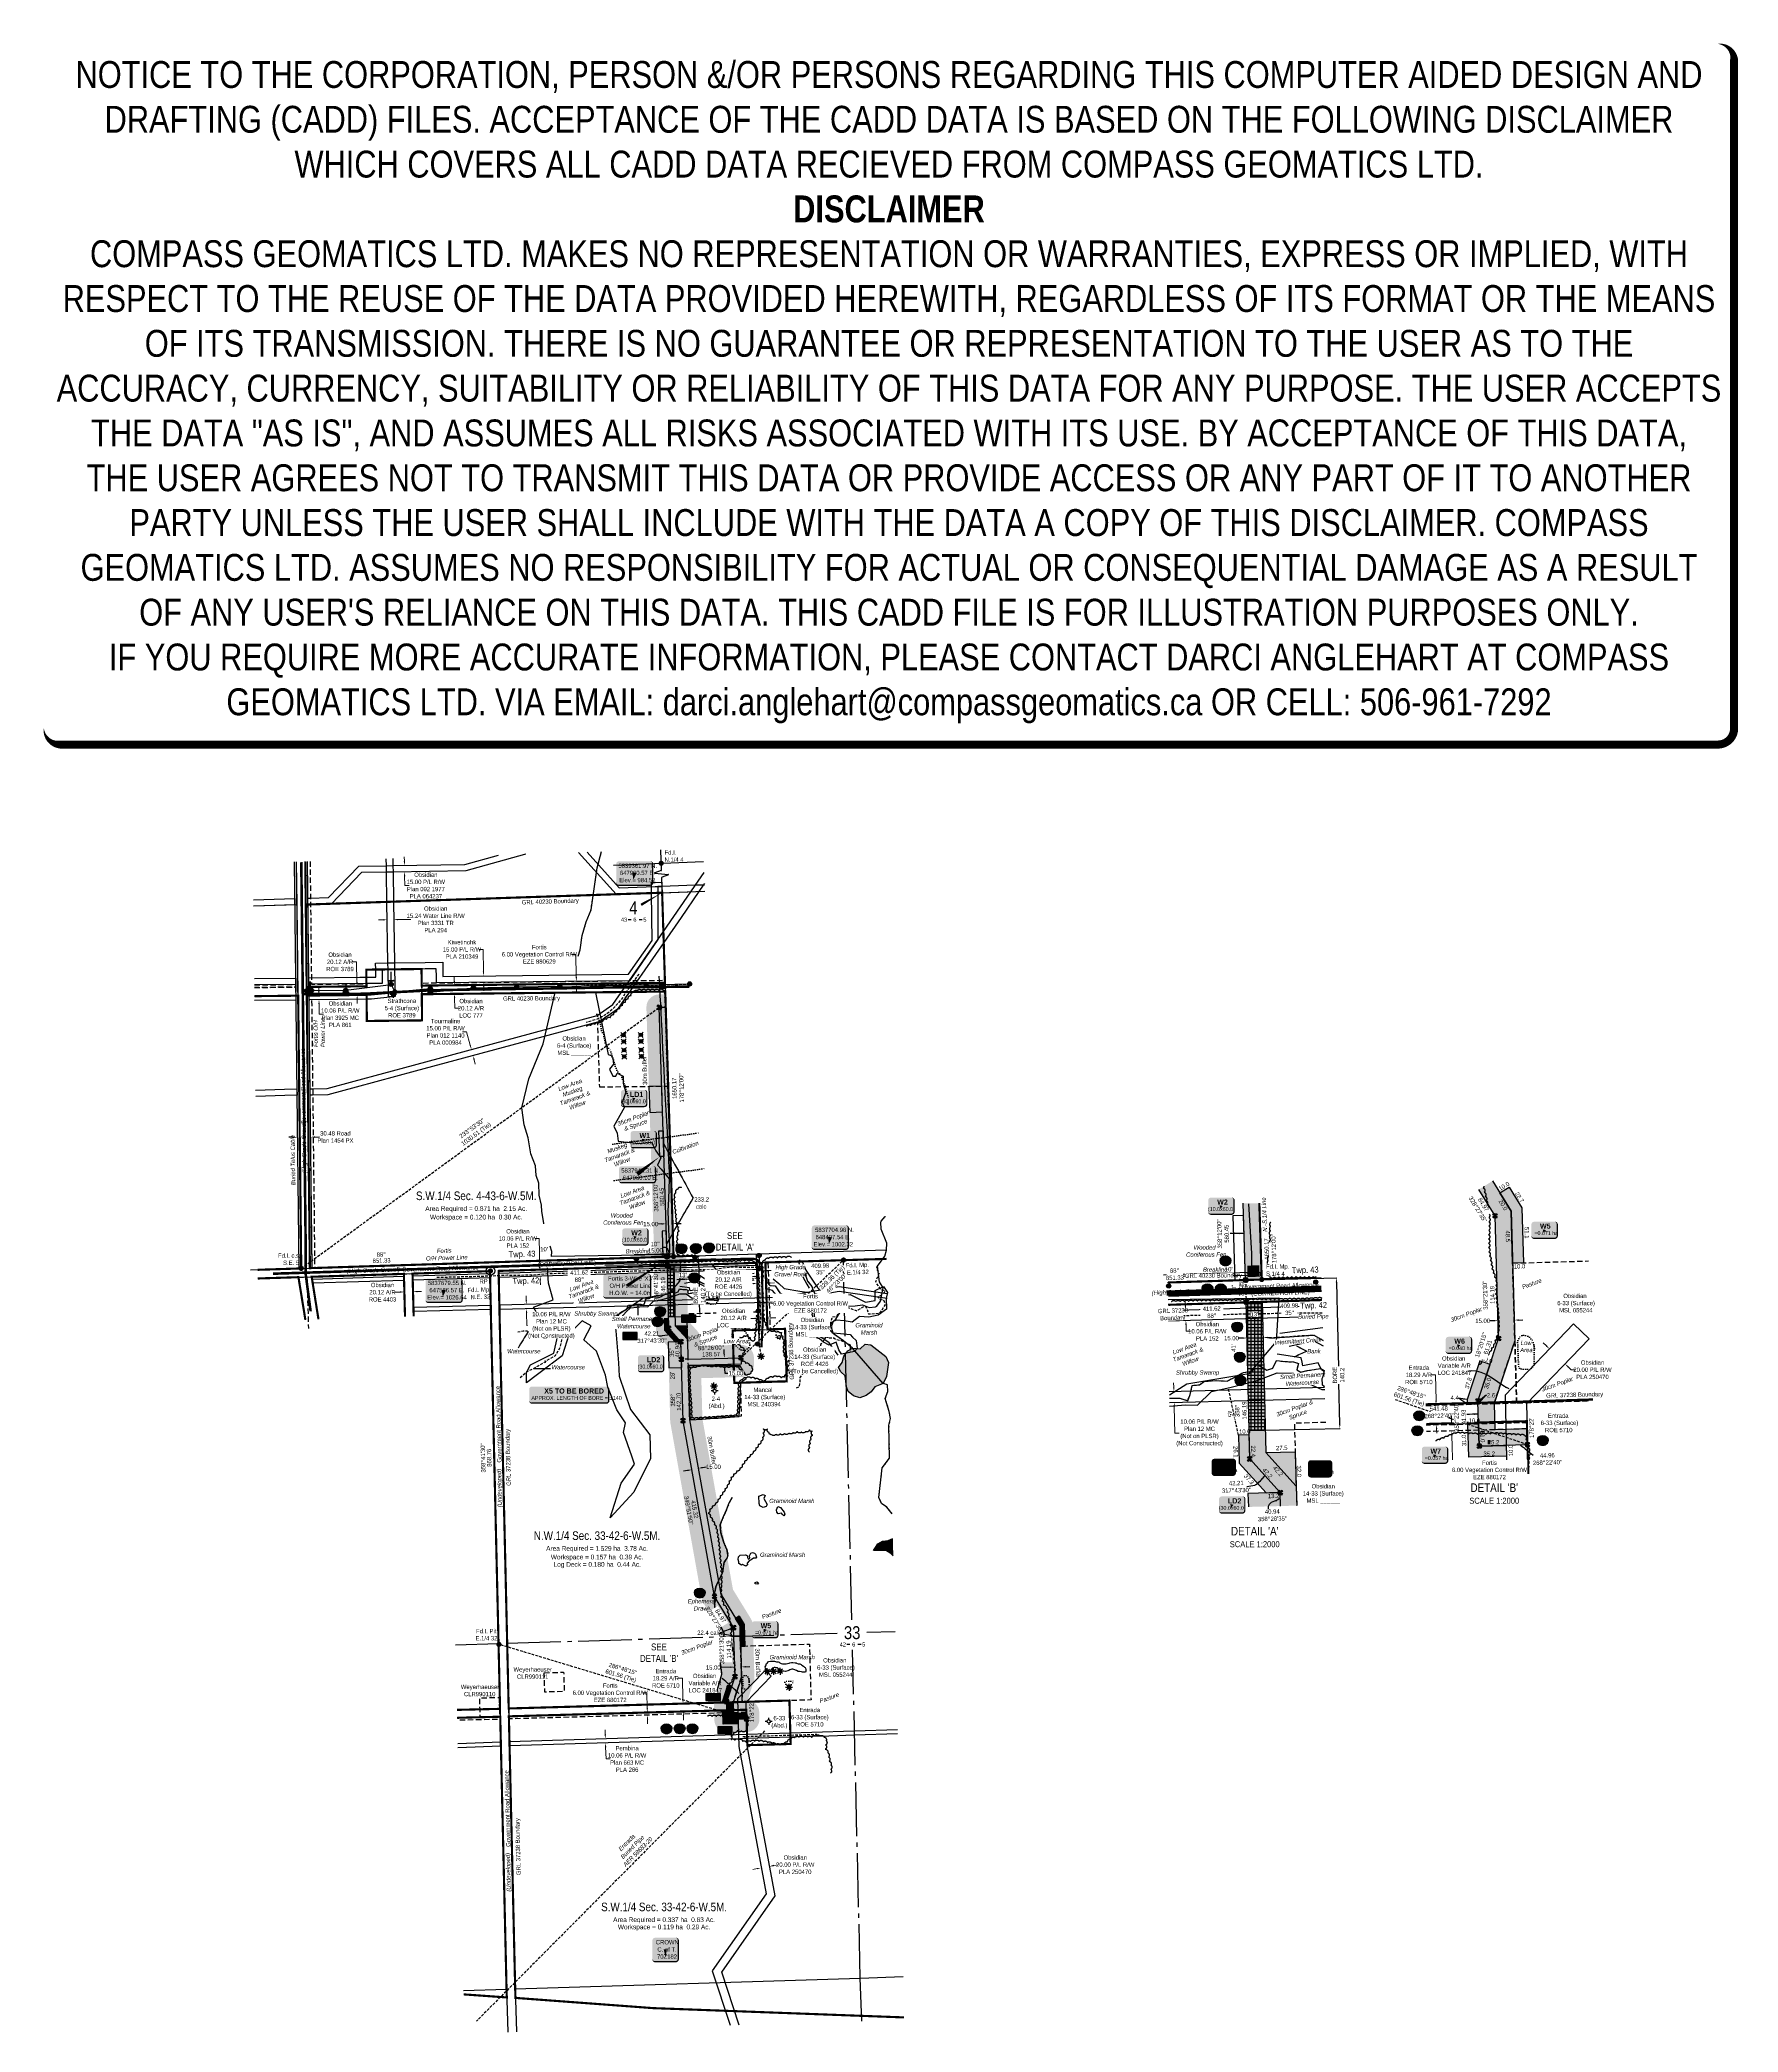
# Model space of a CAD drawing. Extents: x 646539 to 650487, y 5835910 to 5840542.
import ezdxf
from ezdxf.enums import TextEntityAlignment as Align

# ---------------------------------------------------------------- set-up
doc = ezdxf.new("R2010")
doc.units = 0
doc.header["$LTSCALE"] = 5
doc.header["$PDSIZE"] = 0.5
for name, pattern in [('0', [1, 1, 0]), ('CENTERLINEX3', [5, 2.5, -1, 0.5, -1]), ('foc-ACCESSROAD', [3.75, 2.5, -1.25]), ('foc-FLOWLINE', [3.75, 2.5, -1.25]), ('foc-QUARTERLINE', [33, 25, -3, 2, -3]), ('foc-TIELINE', [1.875, 1.25, -0.625]), ('foc-TOPO', [1, 0.2, -0.8]), ('foc-TOPO-ephemeral', [6.25, 3.125, -0.625, 0.625, -0.625, 0.625, -0.625]), ('foc-TRAV', [1.875, 1.25, -0.625]), ('foc-WHEELTRACKS', [2, 0.4, -1.6]), ('POWERLINE5', [7.8, 2.4, -0.6, 0.6, -0.6, 0.6, -0.6, 2.4]), ('UG_PIPE', [1.875, 1.25, -0.625])]:
    doc.linetypes.add(name, pattern=pattern)
doc.layers.get('Defpoints').update_dxf_attribs({"color": 9})
for name, color, linetype in [('10', 1, 'Continuous'), ('35', 37, 'Continuous'), ('9', 3, 'Continuous'), ('AS-FENCE', 48, 'foc-FENCE'), ('AS-OWNER', 7, 'Continuous'), ('AS-PIPE-UG', 44, 'UG_PIPE'), ('AS-PIPE-UG-T', 44, 'Continuous'), ('AS-POWER', 104, 'foc-POWER'), ('AS-POWER-EXISTING', 72, 'POWERLINE5'), ('AS-POWER-EXISTING-ANC', 72, 'Continuous'), ('AS-POWER-EXISTING-PP', 72, 'Continuous'), ('AS-POWER-T', 104, 'Continuous'), ('AS-ROADS', 254, 'Continuous'), ('AS-SYMBOL', 7, 'Continuous'), ('AS-TELUS', 224, 'foc-TEL'), ('C-AR', 13, 'foc-ACCESSROAD'), ('C-RW', 13, 'Continuous'), ('C-SYMBOL', 7, 'Continuous'), ('C-WS', 13, 'foc-ACCESSROAD'), ('C-WS-S', 8, 'Continuous'), ('D-TXT', 6, 'Continuous'), ('DETAIL-T', 7, 'Continuous'), ('F-EZE', 190, 'foc-FLOWLINE'), ('F-RW', 190, 'Continuous'), ('F-WS', 190, 'foc-ACCESSROAD'), ('F-WS-S', 8, 'Continuous'), ('L-AREAREQUIRED', 7, 'Continuous'), ('L-BD', 7, 'Continuous'), ('L-MON', 1, 'Continuous'), ('L-MON-T', 1, 'Continuous'), ('L-QSEC', 8, 'foc-QUARTERLINE'), ('L-ROAD-T', 7, 'Continuous'), ('L-SEC', 7, 'Continuous'), ('L-SECLBL', 7, 'Continuous'), ('L-TIE', 7, 'foc-TIELINE'), ('L-TIE-T', 7, 'Continuous'), ('L-TITLEDB', 4, 'Continuous'), ('L-TITLEDB-T', 4, 'Continuous'), ('P-BUFFER-H 30m', 51, 'Continuous'), ('P-BUFFER-T', 40, 'Continuous'), ('P-CROSSINGS', 250, 'Continuous'), ('P-IOP1', 10, 'Continuous'), ('P-IOP1-H', 21, 'Continuous'), ('P-IOP2', 10, 'Continuous'), ('P-IOP2-H', 21, 'Continuous'), ('P-IOP3', 10, 'Continuous'), ('P-IOP3-H', 21, 'Continuous'), ('P-LTO', 14, 'Continuous'), ('P-PROPOSED', 10, 'Continuous'), ('P-PROPOSED-H', 21, 'Continuous'), ('P-TEMP-BLOCKS', 250, 'Continuous'), ('P-TEMP-BLUE-BORE-H', 131, 'Continuous'), ('P-TEMP-H', 41, 'Continuous'), ('P-TEMP-H-1', 41, 'Continuous'), ('P-TEMP-H-2', 41, 'Continuous'), ('P-TEMP-NO CUT-H', 104, 'Continuous'), ('P-TEMP-NO CUT-T', 143, 'Continuous'), ('P-TEMP-WORKSPACE-1', 46, 'Continuous'), ('P-TEMP-WORKSPACE-2', 46, 'Continuous'), ('P-TEMP_LOG DECK', 46, 'Continuous'), ('P-TEMP_WORKSPACE', 46, 'Continuous'), ('P-TRAV', 4, 'foc-TRAV'), ('P-TXT', 4, 'Continuous'), ('T-BUSH', 110, '0'), ('T-BUSH-T', 110, 'Continuous'), ('T-CREEK', 160, 'Continuous'), ('T-DRAW', 143, 'foc-TOPO-ephemeral'), ('T-GENERAL', 48, 'foc-TOPO'), ('T-LOW-AREA', 48, 'foc-TOPO'), ('T-SLOPE', 48, 'Continuous'), ('T-TIE', 201, 'foc-TIELINE'), ('T-VEGETATION CHANGE', 104, 'foc-TOPO'), ('T-WATER-H', 133, 'Continuous'), ('T-WATER-P3', 160, 'foc-WHEELTRACKS'), ('T-WATER-T', 170, 'Continuous'), ('WATERCOURSE', 146, 'foc-TIELINE'), ('WETLAND', 143, 'Continuous'), ('WETLAND-T', 146, 'Continuous')]:
    doc.layers.add(name, color=color, linetype=linetype)
for name, color, linetype, lineweight in [('AS-GENERAL', 48, 'Continuous', 18), ('C-AR-T', 13, 'Continuous', 9), ('C-RW-T', 13, 'Continuous', 9), ('C-WS-T', 13, 'Continuous', 9), ('F-AR-T', 190, 'Continuous', 9), ('F-EZE-T', 190, 'Continuous', 9), ('F-RW-T', 190, 'Continuous', 9), ('F-WS-T', 190, 'Continuous', 9), ('P-TEMP-T', 46, 'Continuous', 18), ('T-TEXT', 48, 'Continuous', 18), ('T-TIE-T', 201, 'Continuous', 18)]:
    doc.layers.add(name, color=color, linetype=linetype, lineweight=lineweight)
doc.layers.add('AS-TRAPPER BOUNDARY', color=7, linetype='CENTERLINEX3', true_color=0xb85c00, transparency=0.6)
doc.layers.add('AS-TRAPPER-T', color=7, linetype='Continuous', true_color=0xc26100)
doc.layers.add('DISCLAIMER', color=7, linetype='Continuous', plot=False)
doc.styles.add('100L', font='ARIALN.TTF', dxfattribs={"height": 11})
doc.styles.add('175L', font='ARIALN.TTF', dxfattribs={"height": 20})
doc.styles.add('80', font='ARIALN.TTF', dxfattribs={"height": 10})
doc.styles.add('80CG', font='ARIALN.TTF', dxfattribs={"height": 10})
doc.styles.add('80L', font='ARIALN.TTF', dxfattribs={"height": 10})
doc.styles.add('80LS', font='ARIALNI.TTF', dxfattribs={"height": 10})
doc.styles.add('BOLD', font='ARIALNB.TTF')
doc.styles.add('Crossing', font='ARIALN.TTF', dxfattribs={"height": 10})
doc.styles.add('foc-LtypeFont', font='ARIALN.TTF', dxfattribs={"height": 7.35})
doc.styles.add('SIMPLEX', font='ARIALN.TTF')
doc.linetypes.add('foc-FENCE', pattern='A,10,-1,["X",foc-LtypeFont,S=0.2,R=0,X=-0.625,Y=-0.75],-1.24', length=12.24)
doc.linetypes.add('foc-POWER', pattern='A,6,-1,["P",foc-LtypeFont,S=0.2,R=0,X=-0.625,Y=-0.75],-1.24,4', length=12.24)
doc.linetypes.add('foc-POWER-NOLINE', pattern='A,0,-4,["P",foc-LtypeFont,S=0.2,R=0,X=-0.625,Y=-0.75],-8.24', length=12.24)
doc.linetypes.add('foc-TEL', pattern='A,2,-1,["T",foc-LtypeFont,S=0.2,R=0,X=-0.425,Y=-0.75],-1.24,8', length=12.24)
doc.linetypes.add('foc-TEL-NOLINE', pattern='A,0,-2,["T",foc-LtypeFont,S=0.2,R=0,X=-0.425,Y=-0.75],-10.24', length=12.24)
doc.linetypes.add('foc-TOPO-flowdirection-NOLINE', pattern='A,0,[">",foc-LtypeFont,S=0.3,R=0,X=0,Y=-0.945],-20,[">",foc-LtypeFont,S=0.3,R=0,X=0,Y=-0.945],0', length=20)
doc.dimstyles.new('Compass 5 000', dxfattribs={"dimscale": 5, "dimtxt": 9, "dimasz": 2, "dimexe": 0.2, "dimexo": 0.0625, "dimgap": 0.5, "dimtad": 0, "dimtih": 1, "dimtoh": 1, "dimzin": 0, "dimdsep": 46, "dimtxsty": '80CG', "dimcen": 0.1, "dimse1": 1, "dimse2": 1, "dimclrd": 256, "dimclrt": 256, "dimaunit": 1, "dimadec": 4, "dimazin": 0, "dimtfac": 0.06, "dimtofl": 0, "dimtmove": 0, "dimatfit": 1, "dimfxl": 0.2, "dimtolj": 1, "dimtzin": 0, "dimlwd": -1, "dimarcsym": 0})

# ---------------------------------------------------------------- blocks, each defined once
blk = doc.blocks.new('L-SECLBL')
at = {"layer": '9', "color": 7}
for p, q in [((-5.1, -27.8), (-12.3, -27.8)), ((20.7, -27.8), (13.5, -27.8))]:
    blk.add_line(p, q, dxfattribs=at)
at = {"layer": '10', "color": 2, "style": 'SIMPLEX'}
blk.add_attdef('SEC', text='', height=30, dxfattribs=at).set_placement((0, 0), align=Align.MIDDLE)
at = {"layer": '10', "color": 5, "style": '80L'}
blk.add_attdef('TWP', text='', height=9.5, dxfattribs=at).set_placement((-14.4, -27.4), align=Align.MIDDLE_RIGHT)
blk.add_attdef('RGE', text='', height=9.5, dxfattribs=at).set_placement((3.6, -27.4), align=Align.MIDDLE_CENTER)
blk.add_attdef('MER', text='', height=9.5, dxfattribs=at).set_placement((23.2, -27.4), align=Align.MIDDLE_LEFT)
blk = doc.blocks.new('linebrk')
blk.add_lwpolyline([(0, 0.00175, -0.346152), (-0.00019, 0.0015), (-0.00314, 0.00055, 0.772575), (-0.00312, 0.00036), (0.00312, -0.00036, -0.772575), (0.00314, -0.00055), (0.00019, -0.0015, 0.346152), (0, -0.00175)], format="xyb")
blk = doc.blocks.new('*D40')
at = {"layer": 'C-AR-T', "transparency": 16777216}
for p, q in [((647502.6, 5838354.1), (647502.5, 5838364)), ((647503.3, 5838313.9), (647503.6, 5838290.4)), ((647503.6, 5838290.4), (647513.6, 5838290.4))]:
    blk.add_line(p, q, dxfattribs=at)
for points in [[(647504.3, 5838354.1), (647501, 5838354), (647502.8, 5838344.1)], [(647504.9, 5838314), (647501.6, 5838313.9), (647503.1, 5838323.9)]]:
    blk.add_solid(points, dxfattribs=at)
at = {"layer": 'Defpoints', "color": 0, "transparency": 16777216}
for p in [(647693.4, 5838347.1), (647503.1, 5838323.9), (647693.7, 5838326.9)]:
    blk.add_point(p, dxfattribs=at)
at = {"layer": 'C-AR-T', "transparency": 16777216, "insert": (647541.4, 5838290.4), "char_height": 10, "attachment_point": 5, "style": '80CG'}
blk.add_mtext('\\A1;Obsidian\\P20.12 A/R\\PLOC 777', dxfattribs=at)
blk = doc.blocks.new('*D41')
at = {"layer": 'C-AR-T', "transparency": 16777216}
for p, q in [((648032.8, 5836732.4), (648022.8, 5836732.4)), ((648034.2, 5836683.5), (648032.8, 5836732.4)), ((648035.2, 5836645.2), (648035.5, 5836635.2))]:
    blk.add_line(p, q, dxfattribs=at)
for points in [[(648035.8, 5836683.6), (648032.5, 5836683.5), (648034.5, 5836673.6)], [(648036.9, 5836645.3), (648033.6, 5836645.2), (648035, 5836655.2)]]:
    blk.add_solid(points, dxfattribs=at)
at = {"layer": 'Defpoints', "color": 0, "transparency": 16777216}
for p in [(647983.7, 5836672.1), (648034.5, 5836673.6), (647984.2, 5836653.8)]:
    blk.add_point(p, dxfattribs=at)
at = {"layer": 'C-AR-T', "transparency": 16777216, "insert": (647994.3, 5836732.4), "char_height": 10, "attachment_point": 5, "style": '80CG'}
blk.add_mtext('\\A1;Entrada\\P18.29 A/R\\PROE 5710', dxfattribs=at)
blk = doc.blocks.new('*D42')
at = {"layer": 'C-RW-T', "transparency": 16777216}
for p, q in [((647336.7, 5838496), (647326.7, 5838495.8)), ((647372, 5838496.5), (647401.3, 5838497))]:
    blk.add_line(p, q, dxfattribs=at)
for points in [[(647336.7, 5838497.6), (647336.8, 5838494.3), (647346.7, 5838496.1)], [(647371.9, 5838498.2), (647372, 5838494.9), (647362, 5838496.4)]]:
    blk.add_solid(points, dxfattribs=at)
at = {"layer": 'Defpoints', "color": 0, "transparency": 16777216}
for p in [(647346.8, 5838492.8), (647362, 5838496.4), (647362, 5838493)]:
    blk.add_point(p, dxfattribs=at)
at = {"layer": 'C-RW-T', "transparency": 16777216, "insert": (647459.4, 5838497), "char_height": 10, "attachment_point": 5, "style": '80CG'}
blk.add_mtext('\\A1;Obsidian\\P15.24 Water Line R/W\\PPlan 3331 TR\\PPLA 294', dxfattribs=at)
blk = doc.blocks.new('*D43')
at = {"layer": 'C-RW-T', "transparency": 16777216}
for p, q in [((647187.7, 5838330.1), (647187.5, 5838340.1)), ((647188.1, 5838300.1), (647188.5, 5838276.6)), ((647188.5, 5838276.6), (647198.5, 5838276.6))]:
    blk.add_line(p, q, dxfattribs=at)
for points in [[(647189.3, 5838330.1), (647186, 5838330.1), (647187.8, 5838320.1)], [(647189.8, 5838300.1), (647186.5, 5838300.1), (647188, 5838310.1)]]:
    blk.add_solid(points, dxfattribs=at)
at = {"layer": 'Defpoints', "color": 0, "transparency": 16777216}
for p in [(647188, 5838310.1), (647229.1, 5838320.8), (647229.3, 5838310.7)]:
    blk.add_point(p, dxfattribs=at)
at = {"layer": 'C-RW-T', "transparency": 16777216, "insert": (647237.6, 5838276.6), "char_height": 10, "attachment_point": 5, "style": '80CG'}
blk.add_mtext('\\A1;Obsidian\\P10.06 P/L R/W\\PPlan 3925 MC\\PPLA 861', dxfattribs=at)
blk = doc.blocks.new('*D44')
at = {"layer": 'C-RW-T', "transparency": 16777216}
for p, q in [((647699.6, 5837755), (647689.6, 5837755)), ((647701.7, 5837687.5), (647699.6, 5837755)), ((647702.6, 5837657.4), (647702.9, 5837647.4))]:
    blk.add_line(p, q, dxfattribs=at)
for points in [[(647703.3, 5837687.5), (647700, 5837687.4), (647702, 5837677.5)], [(647704.3, 5837657.5), (647700.9, 5837657.4), (647702.3, 5837667.4)]]:
    blk.add_solid(points, dxfattribs=at)
at = {"layer": 'Defpoints', "color": 0, "transparency": 16777216}
for p in [(647702.3, 5837667.4), (647720.8, 5837678), (647721.1, 5837668)]:
    blk.add_point(p, dxfattribs=at)
at = {"layer": 'C-RW-T', "transparency": 16777216, "insert": (647650.5, 5837755), "char_height": 10, "attachment_point": 5, "style": '80CG'}
blk.add_mtext('\\A1;Obsidian\\P10.06 P/L R/W\\PPLA 152', dxfattribs=at)
blk = doc.blocks.new('*D45')
at = {"layer": 'C-WS-T', "transparency": 16777216}
for p, q in [((647275.5, 5838398.2), (647265.5, 5838398.2)), ((647276.3, 5838351.3), (647275.5, 5838398.2)), ((647276.9, 5838311.1), (647277.1, 5838301.1))]:
    blk.add_line(p, q, dxfattribs=at)
for points in [[(647277.9, 5838351.3), (647274.6, 5838351.2), (647276.4, 5838341.3)], [(647278.6, 5838311.2), (647275.2, 5838311.1), (647276.7, 5838321.1)]]:
    blk.add_solid(points, dxfattribs=at)
at = {"layer": 'Defpoints', "color": 0, "transparency": 16777216}
for p in [(647276.4, 5838341.3), (647280.6, 5838341.3), (647280.9, 5838321.2)]:
    blk.add_point(p, dxfattribs=at)
at = {"layer": 'C-WS-T', "transparency": 16777216, "insert": (647236.9, 5838398.2), "char_height": 10, "attachment_point": 5, "style": '80CG'}
blk.add_mtext('\\A1;Obsidian\\P20.12 A/R\\PROE 3789', dxfattribs=at)
blk = doc.blocks.new('*D46')
at = {"layer": 'Defpoints', "color": 0, "transparency": 16777216}
for p in [(647741.8, 5838352.4), (647741.9, 5838346.4), (647786.4, 5838353.1)]:
    blk.add_point(p, dxfattribs=at)
at = {"layer": 'F-EZE-T', "transparency": 16777216}
for p, q in [((647785.4, 5838415.7), (647775.4, 5838415.7)), ((647786.2, 5838363.1), (647785.4, 5838415.7)), ((647786.6, 5838337.1), (647786.8, 5838327.1))]:
    blk.add_line(p, q, dxfattribs=at)
for points in [[(647787.9, 5838363.1), (647784.5, 5838363.1), (647786.4, 5838353.1)], [(647788.3, 5838337.1), (647785, 5838337.1), (647786.5, 5838347.1)]]:
    blk.add_solid(points, dxfattribs=at)
at = {"layer": 'F-EZE-T', "transparency": 16777216, "insert": (647700.2, 5838415.7), "char_height": 10, "attachment_point": 5, "style": '80CG'}
blk.add_mtext('\\A1;Fortis\\P6.00 Vegetation Control R/W\\PEZE 880629', dxfattribs=at)
blk = doc.blocks.new('*D47')
at = {"layer": 'Defpoints', "color": 0, "transparency": 16777216}
blk.add_point((648228.8, 5837606.6), dxfattribs=at)
at = {"layer": 'F-EZE-T', "transparency": 16777216}
for p, q in [((648218.9, 5837602.9), (648208.9, 5837602.6)), ((648244.9, 5837603.7), (648255.6, 5837604.1))]:
    blk.add_line(p, q, dxfattribs=at)
for points in [[(648218.8, 5837604.6), (648218.9, 5837601.2), (648228.9, 5837603.2)], [(648244.8, 5837605.4), (648244.9, 5837602.1), (648234.9, 5837603.4)]]:
    blk.add_solid(points, dxfattribs=at)
at = {"layer": 'F-EZE-T', "transparency": 16777216, "insert": (648330.7, 5837604.1), "char_height": 10, "attachment_point": 5, "style": '80CG', "bg_fill": 3, "box_fill_scale": 1.1, "bg_fill_color": 256, "bg_fill_true_color": 13158600, "bg_fill_transparency": 0}
blk.add_mtext('\\A1;Fortis\\P6.00 Vegetation Control R/W\\PEZE 880172', dxfattribs=at)
at = {"layer": 'Defpoints', "color": 0, "transparency": 16777216}
for p in [(648234.8, 5837606.8), (648234.9, 5837603.4)]:
    blk.add_point(p, dxfattribs=at)
blk = doc.blocks.new('*D48')
at = {"layer": 'Defpoints', "color": 0, "transparency": 16777216}
for p in [(647947.5, 5836652.8), (647947.7, 5836646.8), (647951.4, 5836652.9)]:
    blk.add_point(p, dxfattribs=at)
at = {"layer": 'F-EZE-T', "transparency": 16777216}
for p, q in [((647950.1, 5836698.7), (647940.1, 5836698.7)), ((647951.1, 5836662.9), (647950.1, 5836698.7)), ((647951.9, 5836636.9), (647952.1, 5836626.9))]:
    blk.add_line(p, q, dxfattribs=at)
for points in [[(647952.8, 5836662.9), (647949.5, 5836662.9), (647951.4, 5836652.9)], [(647953.5, 5836637), (647950.2, 5836636.9), (647951.6, 5836646.9)]]:
    blk.add_solid(points, dxfattribs=at)
at = {"layer": 'F-EZE-T', "transparency": 16777216, "insert": (647865, 5836698.7), "char_height": 10, "attachment_point": 5, "style": '80CG'}
blk.add_mtext('\\A1;Fortis\\P6.00 Vegetation Control R/W\\PEZE 880172', dxfattribs=at)
blk = doc.blocks.new('*D49')
at = {"layer": 'Defpoints', "color": 0, "transparency": 16777216}
for p in [(647542.4, 5838194.5), (647524.9, 5838189.8), (647528.8, 5838175.3)]:
    blk.add_point(p, dxfattribs=at)
at = {"layer": 'F-RW-T', "transparency": 16777216}
for p, q in [((647531.3, 5838235.5), (647521.3, 5838235.5)), ((647539.8, 5838204.2), (647531.3, 5838235.5)), ((647548.9, 5838170.4), (647551.5, 5838160.7))]:
    blk.add_line(p, q, dxfattribs=at)
for points in [[(647541.4, 5838204.6), (647538.2, 5838203.7), (647542.4, 5838194.5)], [(647550.5, 5838170.8), (647547.3, 5838169.9), (647546.3, 5838180)]]:
    blk.add_solid(points, dxfattribs=at)
at = {"layer": 'F-RW-T', "transparency": 16777216, "insert": (647482.2, 5838235.5), "char_height": 10, "attachment_point": 5, "style": '80CG'}
blk.add_mtext('\\A1;Tourmaline\\P15.00 P/L R/W\\PPlan 012 1140\\PPLA 000984', dxfattribs=at)
blk = doc.blocks.new('*D50')
at = {"layer": 'Defpoints', "color": 0, "transparency": 16777216}
for p in [(647570.6, 5838365.6), (647834.1, 5838369.8), (647834.4, 5838354.8)]:
    blk.add_point(p, dxfattribs=at)
at = {"layer": 'F-RW-T', "transparency": 16777216}
for p, q in [((647569.6, 5838427.1), (647559.6, 5838427.1)), ((647570.4, 5838375.6), (647569.6, 5838427.1)), ((647571, 5838340.6), (647571.2, 5838330.6))]:
    blk.add_line(p, q, dxfattribs=at)
for points in [[(647572.1, 5838375.7), (647568.8, 5838375.6), (647570.6, 5838365.6)], [(647572.7, 5838340.7), (647569.3, 5838340.6), (647570.8, 5838350.6)]]:
    blk.add_solid(points, dxfattribs=at)
at = {"layer": 'F-RW-T', "transparency": 16777216, "insert": (647520.5, 5838427.1), "char_height": 10, "attachment_point": 5, "style": '80CG'}
blk.add_mtext('\\A1;Kiwetinohk\\P15.00 P/L R/W\\PPLA 210349', dxfattribs=at)
blk = doc.blocks.new('*D51')
at = {"layer": 'Defpoints', "color": 0, "transparency": 16777216}
for p in [(647844.6, 5836592), (647844.9, 5836581.8), (647854.1, 5836582.1)]:
    blk.add_point(p, dxfattribs=at)
at = {"layer": 'F-RW-T', "transparency": 16777216}
for p, q in [((647853.5, 5836602.2), (647853.2, 5836612.2)), ((647854.4, 5836572.1), (647855.3, 5836544.8)), ((647855.3, 5836544.8), (647865.3, 5836544.8))]:
    blk.add_line(p, q, dxfattribs=at)
for points in [[(647855.2, 5836602.3), (647851.8, 5836602.2), (647853.8, 5836592.2)], [(647856.1, 5836572.2), (647852.8, 5836572.1), (647854.1, 5836582.1)]]:
    blk.add_solid(points, dxfattribs=at)
at = {"layer": 'F-RW-T', "transparency": 16777216, "insert": (647904.4, 5836544.8), "char_height": 10, "attachment_point": 5, "style": '80CG'}
blk.add_mtext('\\A1;Pembina\\P10.06 P/L R/W\\PPlan 663 MC\\PPLA 286', dxfattribs=at)
blk = doc.blocks.new('*D52')
at = {"layer": 'Defpoints', "color": 0, "transparency": 16777216}
for p in [(647852.2, 5837606.8), (647852.4, 5837596.7)]:
    blk.add_point(p, dxfattribs=at)
at = {"layer": 'F-RW-T', "transparency": 16777216}
for p, q in [((647669.9, 5837612), (647669.6, 5837622)), ((647670.7, 5837581.9), (647671.4, 5837552.6)), ((647671.4, 5837552.6), (647681.4, 5837552.6))]:
    blk.add_line(p, q, dxfattribs=at)
for points in [[(647671.5, 5837612), (647668.2, 5837611.9), (647670.1, 5837602)], [(647672.3, 5837582), (647669, 5837581.9), (647670.4, 5837591.9)]]:
    blk.add_solid(points, dxfattribs=at)
at = {"layer": 'F-RW-T', "transparency": 16777216, "insert": (647728.4, 5837552.6), "char_height": 10, "attachment_point": 5, "style": '80CG', "bg_fill": 3, "box_fill_scale": 1.1, "bg_fill_color": 256, "bg_fill_true_color": 13158600, "bg_fill_transparency": 0}
blk.add_mtext('\\A1;10.06 P/L R/W\\PPlan 12 MC\\P(Not on PLSR)\\P(Not Constructed)', dxfattribs=at)
at = {"layer": 'Defpoints', "color": 0, "transparency": 16777216}
blk.add_point((647670.4, 5837591.9), dxfattribs=at)
blk = doc.blocks.new('*D53')
at = {"layer": 'Defpoints', "color": 0, "transparency": 16777216}
for p in [(647137.5, 5838044.4), (647168, 5838044.8), (647168.6, 5837990.8)]:
    blk.add_point(p, dxfattribs=at)
at = {"layer": 'L-TITLEDB-T', "transparency": 16777216}
for p, q in [((647128.1, 5837990.4), (647118.1, 5837990.3)), ((647178.6, 5837990.9), (647189.2, 5837991.1))]:
    blk.add_line(p, q, dxfattribs=at)
for points in [[(647128.1, 5837992), (647128.2, 5837988.7), (647138.1, 5837990.5)], [(647178.6, 5837992.6), (647178.6, 5837989.3), (647168.6, 5837990.8)]]:
    blk.add_solid(points, dxfattribs=at)
at = {"layer": 'L-TITLEDB-T', "transparency": 16777216, "insert": (647226.2, 5837991.1), "char_height": 10, "attachment_point": 5, "style": '80CG'}
blk.add_mtext('\\A1;30.48 Road\\PPlan 1454 PX', dxfattribs=at)
blk = doc.blocks.new('*U61')
h = blk.add_hatch(color=255)
edge = h.paths.add_edge_path()
edge.add_line((-24, -28.5), (24, -28.5))
edge.add_arc((24, -22.5), 6, 270, 360)
edge.add_line((30, -22.5), (30, 21))
edge.add_arc((24, 21), 6, 0, 90)
edge.add_line((24, 27), (-24, 27))
edge.add_arc((-24, 21), 6, 90, 180)
edge.add_line((-30, 21), (-30, -22.5))
edge.add_arc((-24, -22.5), 6, 180, 270)
at = {"color": 14, "flags": 128}
blk.add_lwpolyline([(-24, -28.5, 3, 3, 0), (24, -28.5, 3, 3, 0.414214), (30, -22.5, 3, 3, 0), (30, 21, 3, 0, 0.414214), (24, 27, 0, 0, 0), (-24, 27, 0, 0, 0.414214), (-30, 21, 0, 0, 0), (-30, -22.5, 0, 3, 0.414214)], format="xyseb", close=True, dxfattribs=at)
blk.add_lwpolyline([(0.3, -17.8, 0, 7.5, 0), (0, 0, 0, 0, 0)], format="xyseb", dxfattribs=at)
at = {"color": 14, "style": '80'}
blk.add_attdef('ENTER_TEXT_001', (-26.8, -4.9), '', height=10, dxfattribs=at)
blk = doc.blocks.new('*U35')
h = blk.add_hatch(color=255)
h.dxf.hatch_style = 1
edge = h.paths.add_edge_path()
edge.add_arc((0.08, 1.1), 0.2, -4.14545, 175.85455, ccw=False)
edge.add_line((0.28, 1.08), (0.19, -0.21))
edge.add_line((0.19, -0.21), (0.12, -1.11))
edge.add_arc((-0.08, -1.1), 0.2, 175.85455, 355.85455, ccw=False)
edge.add_line((-0.28, -1.08), (-0.12, 1.11))
h = blk.add_hatch(color=255)
h.dxf.hatch_style = 1
edge = h.paths.add_edge_path()
edge.add_arc((0.8, -0.06), 0.2, -94.14545, 85.85455, ccw=False)
edge.add_line((0.79, -0.26), (0.19, -0.21))
edge.add_line((0.19, -0.21), (0.21, 0.19))
edge.add_line((0.21, 0.19), (0.82, 0.14))
at = {"color": 255}
blk.add_lwpolyline([(-0.12, 1.11, -1), (0.28, 1.08), (0.19, -0.21), (0.12, -1.11, -1), (-0.28, -1.08)], format="xyb", close=True, dxfattribs=at)
at = {"color": 72, "const_width": 0.1, "flags": 128}
for points in [[(0.08, 1.1), (-0.08, -1.1)], [(0.8, -0.06), (0, 0)]]:
    blk.add_lwpolyline(points, dxfattribs=at)
at = {"color": 255, "flags": 128}
blk.add_lwpolyline([(0.82, 0.14, -1), (0.79, -0.26), (0.19, -0.21), (0.21, 0.19)], format="xyb", close=True, dxfattribs=at)
blk = doc.blocks.new('*U36')
h = blk.add_hatch(color=255)
h.dxf.hatch_style = 1
edge = h.paths.add_edge_path()
edge.add_arc((-1.05, -0.05), 0.2, 92.89775, 272.89775, ccw=False)
edge.add_line((-1.06, 0.15), (-0.21, 0.19))
edge.add_line((-0.21, 0.19), (-0.19, -0.21))
edge.add_line((-0.19, -0.21), (-1.04, -0.25))
h = blk.add_hatch(color=255)
h.dxf.hatch_style = 1
edge = h.paths.add_edge_path()
edge.add_arc((0.06, -1.1), 0.2, -177.10225, 2.89775, ccw=False)
edge.add_line((-0.14, -1.11), (-0.21, 0.19))
edge.add_line((-0.21, 0.19), (-0.26, 1.09))
edge.add_arc((-0.06, 1.1), 0.2, 2.89775, 182.89775, ccw=False)
edge.add_line((0.14, 1.11), (0.26, -1.09))
at = {"color": 255, "flags": 128}
blk.add_lwpolyline([(-1.04, -0.25, -1), (-1.06, 0.15), (-0.21, 0.19), (-0.19, -0.21)], format="xyb", close=True, dxfattribs=at)
at = {"color": 72, "const_width": 0.1, "flags": 128}
for points in [[(-1.05, -0.05), (0, 0)], [(0.06, -1.1), (-0.06, 1.1)]]:
    blk.add_lwpolyline(points, dxfattribs=at)
at = {"color": 255}
blk.add_lwpolyline([(0.26, -1.09, -1), (-0.14, -1.11), (-0.21, 0.19), (-0.26, 1.09, -1), (0.14, 1.11)], format="xyb", close=True, dxfattribs=at)
blk = doc.blocks.new('*U37')
h = blk.add_hatch(color=255)
h.dxf.hatch_style = 1
edge = h.paths.add_edge_path()
edge.add_arc((-1.1, 0), 0.2, 90.24803, 270.24803, ccw=False)
edge.add_line((-1.1, 0.2), (0.2, 0.2))
edge.add_line((0.2, 0.2), (1.1, 0.2))
edge.add_arc((1.1, 0), 0.2, -89.75197, 90.24803, ccw=False)
edge.add_line((1.1, -0.2), (-1.1, -0.2))
h = blk.add_hatch(color=255)
h.dxf.hatch_style = 1
edge = h.paths.add_edge_path()
edge.add_arc((0, 0.92), 0.2, 0.24803, 180.24803, ccw=False)
edge.add_line((0.2, 0.93), (0.2, 0.2))
edge.add_line((0.2, 0.2), (-0.2, 0.2))
edge.add_line((-0.2, 0.2), (-0.2, 0.92))
at = {"color": 255}
blk.add_lwpolyline([(-1.1, -0.2, -1), (-1.1, 0.2), (0.2, 0.2), (1.1, 0.2, -1), (1.1, -0.2)], format="xyb", close=True, dxfattribs=at)
at = {"color": 72, "const_width": 0.1, "flags": 128}
for points in [[(-1.1, 0), (1.1, 0)], [(0, 0.92), (0, 0)]]:
    blk.add_lwpolyline(points, dxfattribs=at)
at = {"color": 255, "flags": 128}
blk.add_lwpolyline([(-0.2, 0.92, -1), (0.2, 0.93), (0.2, 0.2), (-0.2, 0.2)], format="xyb", close=True, dxfattribs=at)
blk = doc.blocks.new('*U38')
h = blk.add_hatch(color=255)
h.dxf.hatch_style = 1
edge = h.paths.add_edge_path()
edge.add_arc((1.1, 0.05), 0.2, -87.60808, 92.39192, ccw=False)
edge.add_line((1.11, -0.15), (-0.19, -0.21))
edge.add_line((-0.19, -0.21), (-1.09, -0.25))
edge.add_arc((-1.1, -0.05), 0.2, 92.39192, 272.39192, ccw=False)
edge.add_line((-1.11, 0.15), (1.09, 0.25))
h = blk.add_hatch(color=255)
h.dxf.hatch_style = 1
edge = h.paths.add_edge_path()
edge.add_arc((0.07, -1.68), 0.2, -177.60808, 2.39192, ccw=False)
edge.add_line((-0.13, -1.68), (-0.19, -0.21))
edge.add_line((-0.19, -0.21), (0.21, -0.19))
edge.add_line((0.21, -0.19), (0.27, -1.67))
at = {"color": 255}
blk.add_lwpolyline([(1.09, 0.25, -1), (1.11, -0.15), (-0.19, -0.21), (-1.09, -0.25, -1), (-1.11, 0.15)], format="xyb", close=True, dxfattribs=at)
at = {"color": 72, "const_width": 0.1, "flags": 128}
for points in [[(1.1, 0.05), (-1.1, -0.05)], [(0.07, -1.68), (0, 0)]]:
    blk.add_lwpolyline(points, dxfattribs=at)
at = {"color": 255, "flags": 128}
blk.add_lwpolyline([(0.27, -1.67, -1), (-0.13, -1.68), (-0.19, -0.21), (0.21, -0.19)], format="xyb", close=True, dxfattribs=at)
blk = doc.blocks.new('*U39')
h = blk.add_hatch(color=255)
h.dxf.hatch_style = 1
edge = h.paths.add_edge_path()
edge.add_arc((-1.09, 0.13), 0.2, 83.00272, 263.00272, ccw=False)
edge.add_line((-1.07, 0.33), (0.22, 0.17))
edge.add_line((0.22, 0.17), (1.12, 0.06))
edge.add_arc((1.09, -0.13), 0.2, -96.99728, 83.00272, ccw=False)
edge.add_line((1.07, -0.33), (-1.12, -0.06))
h = blk.add_hatch(color=255)
h.dxf.hatch_style = 1
edge = h.paths.add_edge_path()
edge.add_arc((0.1, 0.8), 0.2, -6.99728, 173.00272, ccw=False)
edge.add_line((0.3, 0.77), (0.22, 0.17))
edge.add_line((0.22, 0.17), (-0.17, 0.22))
edge.add_line((-0.17, 0.22), (-0.1, 0.82))
at = {"color": 255}
blk.add_lwpolyline([(-1.12, -0.06, -1), (-1.07, 0.33), (0.22, 0.17), (1.12, 0.06, -1), (1.07, -0.33)], format="xyb", close=True, dxfattribs=at)
at = {"color": 72, "const_width": 0.1, "flags": 128}
for points in [[(-1.09, 0.13), (1.09, -0.13)], [(0.1, 0.8), (0, 0)]]:
    blk.add_lwpolyline(points, dxfattribs=at)
at = {"color": 255, "flags": 128}
blk.add_lwpolyline([(-0.1, 0.82, -1), (0.3, 0.77), (0.22, 0.17), (-0.17, 0.22)], format="xyb", close=True, dxfattribs=at)
blk = doc.blocks.new('POWERPOLE')
h = blk.add_hatch(color=255)
edge = h.paths.add_edge_path()
edge.add_arc((0, 0), 0.96, 0, 360)
at = {"linetype": 'Continuous'}
for p, q in [((0.68, -0.68), (-0.68, 0.68)), ((-0.68, -0.68), (0.68, 0.68))]:
    blk.add_line(p, q, dxfattribs=at)
blk.add_circle((0, 0), 0.96, dxfattribs=at)
blk = doc.blocks.new('GAS')
h = blk.add_hatch(color=255)
h.dxf.hatch_style = 1
edge = h.paths.add_edge_path()
edge.add_arc((0, 0), 0.9, 0, 360)
for p, q in [((-0.81, 0), (-1.62, 0)), ((-0.57, 0.57), (-1.14, 1.14)), ((0, 0.81), (0, 1.62)), ((0.57, 0.57), (1.14, 1.14)), ((1.62, 0), (0.81, 0)), ((-0.57, -0.57), (-1.14, -1.14)), ((0, -0.81), (0, -1.62)), ((1.14, -1.14), (0.57, -0.57))]:
    blk.add_line(p, q)
blk.add_circle((0, 0), 0.8)
blk = doc.blocks.new('GABD')
for p, q in [((-0.81, 0), (-1.62, 0)), ((0, 0.81), (0, 1.62)), ((1.62, 0), (0.81, 0)), ((0, -0.81), (0, -1.62))]:
    blk.add_line(p, q)
blk.add_circle((0, 0), 0.8)
blk = doc.blocks.new('WC2')
at = {"layer": 'L-MON'}
h = blk.add_hatch(color=255, dxfattribs=at)
h.dxf.hatch_style = 1
edge = h.paths.add_edge_path()
edge.add_arc((0, 0), 0.9, 0, 360)
at = {"layer": 'L-MON', "color": 14, "flags": 128}
for points in [[(-0.62, 0.5), (-1.23, 1.12)], [(0.52, 0.61), (1.13, 1.21)], [(-1.18, -1.18), (-0.56, -0.57)], [(1.16, -1.18), (0.56, -0.57)]]:
    blk.add_lwpolyline(points, dxfattribs=at)
at = {"layer": 'L-MON', "color": 14}
for radius in [0.8, 0.373]:
    blk.add_circle((0, 0), radius, dxfattribs=at)
blk = doc.blocks.new('*D54')
at = {"layer": 'C-AR-T', "transparency": 16777216}
for p, q in [((648197.2, 5837650.2), (648187.2, 5837649.9)), ((648237.3, 5837651.5), (648247.3, 5837651.8))]:
    blk.add_line(p, q, dxfattribs=at)
for points in [[(648197.2, 5837651.9), (648197.3, 5837648.6), (648207.2, 5837650.5)], [(648237.3, 5837653.2), (648237.4, 5837649.8), (648227.3, 5837651.2)]]:
    blk.add_solid(points, dxfattribs=at)
at = {"layer": 'Defpoints', "color": 0, "transparency": 16777216}
blk.add_point((648227.5, 5837646.7), dxfattribs=at)
at = {"layer": 'C-AR-T', "transparency": 16777216, "insert": (648139.9, 5837649.9), "char_height": 10, "attachment_point": 5, "style": '80CG', "bg_fill": 3, "box_fill_scale": 1.1, "bg_fill_color": 256, "bg_fill_true_color": 13158600, "bg_fill_transparency": 0}
blk.add_mtext('\\A1;Obsidian\\P20.12 A/R\\PROE 4426\\P(To be Cancelled)', dxfattribs=at)
at = {"layer": 'Defpoints', "color": 0, "transparency": 16777216}
for p in [(648207.2, 5837650.5), (648207.4, 5837646.1)]:
    blk.add_point(p, dxfattribs=at)
blk = doc.blocks.new('DYN_ANCHOR_STAKED')
at = {"color": 210}
blk.add_line((-1.1, 0), (1.1, 0), dxfattribs=at)
at = {"layer": 'AS-SYMBOL', "color": 210, "flags": 128}
blk.add_lwpolyline([(0, 4.125), (0, 0)], dxfattribs=at)
blk = doc.blocks.new('fdia')
at = {"color": 255, "const_width": 1}
blk.add_lwpolyline([(-0.5, 0, 1), (0.5, 0, 1)], format="xyb", close=True, dxfattribs=at)
blk = doc.blocks.new('Fdiaa')
blk.add_blockref('fdia', (0, 0))
blk = doc.blocks.new('fdib')
at = {"color": 1, "const_width": 1.6}
blk.add_lwpolyline([(-0.4, 0, 1), (0.4, 0, 1)], format="xyb", close=True, dxfattribs=at)
at = {"color": 1}
blk.add_circle((0, 0), 0.8, dxfattribs=at)
blk = doc.blocks.new('Fdibb')
blk.add_blockref('fdib', (0, 0))
blk = doc.blocks.new('fdicc')
for name in ['Fdibb', 'Fdiaa']:
    blk.add_blockref(name, (0, 0))
blk = doc.blocks.new('FDI')
blk.add_blockref('fdicc', (0, 0))
blk = doc.blocks.new('*D56')
at = {"layer": 'Defpoints', "color": 0, "transparency": 16777216}
for p in [(648057.8, 5837202.9), (648069.6, 5837220.4), (648072.5, 5837205.8)]:
    blk.add_point(p, dxfattribs=at)
at = {"layer": 'P-TXT', "transparency": 16777216}
for p, q in [((648079.4, 5837222.4), (648089.2, 5837224.3)), ((648045.1, 5837215.6), (648035.3, 5837213.7))]:
    blk.add_line(p, q, dxfattribs=at)
for points in [[(648079.1, 5837224), (648079.7, 5837220.7), (648069.6, 5837220.4)], [(648044.7, 5837217.2), (648045.4, 5837214), (648054.9, 5837217.5)]]:
    blk.add_solid(points, dxfattribs=at)
at = {"layer": 'P-TXT', "transparency": 16777216, "insert": (648105.2, 5837224.3), "char_height": 10, "attachment_point": 5, "style": '80CG'}
blk.add_mtext('\\A1;15.00', dxfattribs=at)
blk = doc.blocks.new('*D57')
at = {"layer": 'Defpoints', "color": 0, "transparency": 16777216}
for p in [(647993.9, 5837824.8), (648008.8, 5837825.3), (647995, 5837789.2)]:
    blk.add_point(p, dxfattribs=at)
at = {"layer": 'P-TXT', "transparency": 16777216}
for p, q in [((647985, 5837788.8), (647975, 5837788.5)), ((648019.9, 5837789.9), (648029.9, 5837790.2))]:
    blk.add_line(p, q, dxfattribs=at)
for points in [[(647984.9, 5837790.5), (647985, 5837787.2), (647995, 5837789.2)], [(648019.9, 5837791.6), (648020, 5837788.3), (648009.9, 5837789.6)]]:
    blk.add_solid(points, dxfattribs=at)
at = {"layer": 'P-TXT', "transparency": 16777216, "insert": (647959.1, 5837788.5), "char_height": 10, "attachment_point": 5, "style": '80CG'}
blk.add_mtext('\\A1;15.00', dxfattribs=at)
blk = doc.blocks.new('*U60')
at = {"true_color": 0xff8aff}
h = blk.add_hatch(color=211, dxfattribs=at)
edge = h.paths.add_edge_path()
edge.add_line((-24, -20), (24, -20))
edge.add_arc((24, -14), 6, 270, 360)
edge.add_line((30, -14), (30, 12.5))
edge.add_arc((24, 12.5), 6, 0, 90)
edge.add_line((24, 18.5), (-24, 18.5))
edge.add_arc((-24, 12.5), 6, 90, 180)
edge.add_line((-30, 12.5), (-30, -14))
edge.add_arc((-24, -14), 6, 180, 270)
at = {"color": 250, "flags": 128}
blk.add_lwpolyline([(-24, -20, 3, 3, 0), (24, -20, 3, 3, 0.414214), (30, -14, 3, 3, 0), (30, 12.5, 3, 0, 0.414214), (24, 18.5, 0, 0, 0), (-24, 18.5, 0, 0, 0.414214), (-30, 12.5, 0, 0, 0), (-30, -14, 0, 3, 0.414214)], format="xyseb", close=True, dxfattribs=at)
at = {"flags": 128}
blk.add_lwpolyline([(-1.7, -7.7, 0, 7.5, 0), (0, 0, 0, 0, 0)], format="xyseb", dxfattribs=at)
at = {"color": 250}
for tag, p, height, style in [('TEMP_AREA_W1_001', (-9.2, 2.2), 12, 'BOLD'), ('ENTER_TEXT_001', (-30.7, -12.5), 9, '80')]:
    blk.add_attdef(tag, p, '', height=height, dxfattribs=dict(at, style=style))
blk = doc.blocks.new('Temporary Area')
at = {"true_color": 0xff8aff}
h = blk.add_hatch(color=211, dxfattribs=at)
h.dxf.hatch_style = 1
h.paths.add_polyline_path([(-16.8, -7.8), (16.3, -7.8), (16.3, 7.7), (-16.8, 7.7)])
at = {"color": 250}
for points in [[(-17, -8), (16.5, -8), (16.5, 7.9), (-17, 7.9)], [(-16.9, -7.9), (16.4, -7.9), (16.4, 7.8), (-16.9, 7.8)]]:
    blk.add_lwpolyline(points, close=True, dxfattribs=at)
at = {"color": 250, "style": '80L'}
blk.add_attdef('TEMPORARY', text='', height=10, dxfattribs=at).set_placement((0, 0), align=Align.MIDDLE_CENTER)
blk = doc.blocks.new('xing2')
h = blk.add_hatch(color=50)
h.dxf.hatch_style = 1
edge = h.paths.add_edge_path()
edge.add_ellipse((0, 0), major_axis=(-12.5, 0), ratio=0.816297, start_angle=0, end_angle=360)
h = blk.add_hatch(color=250)
h.dxf.hatch_style = 1
edge = h.paths.add_edge_path()
edge.add_ellipse((0, -2), major_axis=(-12.5, 0), ratio=0.816297, start_angle=0, end_angle=180)
edge.add_line((12.5, -2), (12.5, 0))
edge.add_ellipse((0, 0), major_axis=(-12.5, 0), ratio=0.816297, start_angle=0, end_angle=180, ccw=False)
edge.add_line((-12.5, 0), (-12.5, -2))
at = {"color": 250}
blk.add_ellipse((0, 0), major_axis=(-12.5, 0), ratio=0.816297, dxfattribs=at)
blk.add_ellipse((0, -2), major_axis=(-12.5, 0), ratio=0.816297, start_param=0, end_param=3.141593, dxfattribs=at)
at = {"color": 250, "style": 'Crossing'}
blk.add_attdef('CROSSING', text='', height=9, dxfattribs=at).set_placement((0.1, 0), align=Align.MIDDLE_CENTER)
at = {"color": 250, "style": 'Crossing', "flags": 1}
for tag, p in [('DESCRIPTION', (0.1, -25.8)), ('LOCATION', (0.1, -39.3)), ('OWNER', (0.1, -12.5)), ('DWG_REF', (0.1, -52.8))]:
    blk.add_attdef(tag, text='', height=9, dxfattribs=at).set_placement(p, align=Align.MIDDLE_CENTER)
blk = doc.blocks.new('*D62')
at = {"layer": 'C-RW-T', "transparency": 16777216}
for p, q in [((648245.8, 5836297.2), (648255.6, 5836299)), ((648206.5, 5836289.9), (648196.6, 5836288.1))]:
    blk.add_line(p, q, dxfattribs=at)
for points in [[(648245.5, 5836298.9), (648246.1, 5836295.6), (648236, 5836295.4)], [(648206.2, 5836291.5), (648206.8, 5836288.3), (648216.3, 5836291.7)]]:
    blk.add_solid(points, dxfattribs=at)
at = {"layer": 'Defpoints', "color": 0, "transparency": 16777216}
for p in [(648236, 5836295.4), (648236, 5836295), (648216.4, 5836291.3)]:
    blk.add_point(p, dxfattribs=at)
at = {"layer": 'C-RW-T', "transparency": 16777216, "insert": (648295.2, 5836299), "char_height": 10, "attachment_point": 5, "style": '80CG'}
blk.add_mtext('\\A1;Obsidian\\P20.00 P/L R/W\\PPLA 250470', dxfattribs=at)
blk = doc.blocks.new('TEMP')
h = blk.add_hatch(color=255)
h.dxf.hatch_style = 1
h.paths.add_polyline_path([(0, 0.25), (-0.67, 1.15), (-0.67, 0.67), (-1.15, 0.67), (-0.25, 0), (-1.15, -0.67), (-0.67, -0.67), (-0.67, -1.15), (0, -0.25), (0.67, -1.15), (0.67, -0.67), (1.15, -0.67), (0.25, 0), (1.15, 0.67), (0.67, 0.67), (0.67, 1.15)])
h.paths.add_polyline_path([(0.57, 0.85), (0.57, 0.57), (0.85, 0.57), (0.08, 0), (0.85, -0.57), (0.57, -0.57), (0.57, -0.85), (0, -0.08), (-0.57, -0.85), (-0.57, -0.57), (-0.85, -0.57), (-0.08, 0), (-0.85, 0.57), (-0.57, 0.57), (-0.57, 0.85), (0, 0.08)], flags=16)
h = blk.add_hatch(color=1)
h.dxf.hatch_style = 1
h.paths.add_polyline_path([(0, 0.08), (-0.57, 0.85), (-0.57, 0.57), (-0.85, 0.57), (-0.08, 0), (-0.85, -0.57), (-0.57, -0.57), (-0.57, -0.85), (0, -0.08), (0.57, -0.85), (0.57, -0.57), (0.85, -0.57), (0.08, 0), (0.85, 0.57), (0.57, 0.57), (0.57, 0.85)])
at = {"color": 1}
for p, q in [((-0.08, 0), (0.08, 0)), ((0, 0.08), (0, -0.08))]:
    blk.add_line(p, q, dxfattribs=at)
at = {"color": 255, "flags": 128}
blk.add_lwpolyline([(-0.25, 0), (-1.15, 0.67), (-0.67, 0.67), (-0.67, 1.15), (0, 0.25), (0.67, 1.15), (0.67, 0.67), (1.15, 0.67), (0.25, 0), (1.15, -0.67), (0.67, -0.67), (0.67, -1.15), (0, -0.25), (-0.67, -1.15), (-0.67, -0.67), (-1.15, -0.67)], close=True, dxfattribs=at)
at = {"color": 1, "flags": 128}
blk.add_lwpolyline([(-0.08, 0), (-0.85, 0.57), (-0.57, 0.57), (-0.57, 0.85), (0, 0.08), (0.57, 0.85), (0.57, 0.57), (0.85, 0.57), (0.08, 0), (0.85, -0.57), (0.57, -0.57), (0.57, -0.85), (0, -0.08), (-0.57, -0.85), (-0.57, -0.57), (-0.85, -0.57)], close=True, dxfattribs=at)
blk = doc.blocks.new('*D63')
at = {"layer": 'C-RW-T', "transparency": 16777216}
for p, q in [((649202.3, 5837599.1), (649202, 5837609.1)), ((649203.7, 5837553.9), (649204.1, 5837539.2)), ((649204.1, 5837539.2), (649214.1, 5837539.2))]:
    blk.add_line(p, q, dxfattribs=at)
for points in [[(649204, 5837599.1), (649200.6, 5837599), (649202.6, 5837589.1)], [(649205.4, 5837554), (649202, 5837553.9), (649203.4, 5837563.9)]]:
    blk.add_solid(points, dxfattribs=at)
at = {"layer": 'Defpoints', "color": 0, "transparency": 16777216}
for p in [(649203.4, 5837563.9), (649211, 5837589.3), (649211.8, 5837564.2)]:
    blk.add_point(p, dxfattribs=at)
at = {"layer": 'C-RW-T', "transparency": 16777216, "insert": (649253.2, 5837539.2), "char_height": 10, "attachment_point": 5, "style": '80CG'}
blk.add_mtext('\\A1;Obsidian\\P10.06 P/L R/W\\PPLA 152', dxfattribs=at)
blk = doc.blocks.new('*D64')
at = {"layer": 'Defpoints', "color": 0, "transparency": 16777216}
for p in [(649176.2, 5837373.9), (649416.4, 5837405.4), (649417.1, 5837380.3)]:
    blk.add_point(p, dxfattribs=at)
at = {"layer": 'F-RW-T', "transparency": 16777216}
for p, q in [((649175.3, 5837409.1), (649175, 5837419.1)), ((649176.5, 5837363.9), (649178.1, 5837302.7)), ((649178.1, 5837302.7), (649188.1, 5837302.7))]:
    blk.add_line(p, q, dxfattribs=at)
for points in [[(649177, 5837409.1), (649173.6, 5837409), (649175.6, 5837399.1)], [(649178.1, 5837364), (649174.8, 5837363.9), (649176.2, 5837373.9)]]:
    blk.add_solid(points, dxfattribs=at)
at = {"layer": 'F-RW-T', "transparency": 16777216, "insert": (649235.1, 5837302.7), "char_height": 10, "attachment_point": 5, "style": '80CG'}
blk.add_mtext('\\A1;10.06 P/L R/W\\PPlan 12 MC\\P(Not on PLSR)\\P(Not Constructed)', dxfattribs=at)
blk = doc.blocks.new('*D65')
at = {"layer": 'Defpoints', "color": 0, "transparency": 16777216}
for p in [(649345.4, 5837523.7), (649350.8, 5837284.4), (649388.3, 5837285.2)]:
    blk.add_point(p, dxfattribs=at)
at = {"layer": 'P-TXT', "transparency": 16777216}
for p, q in [((649335.4, 5837523.5), (649325.4, 5837523.3)), ((649392.8, 5837524.8), (649402.8, 5837525.1))]:
    blk.add_line(p, q, dxfattribs=at)
for points in [[(649335.3, 5837525.2), (649335.4, 5837521.8), (649345.4, 5837523.7)], [(649392.8, 5837526.5), (649392.9, 5837523.2), (649382.8, 5837524.6)]]:
    blk.add_solid(points, dxfattribs=at)
at = {"layer": 'P-TXT', "transparency": 16777216, "insert": (649309.4, 5837523.3), "char_height": 10, "attachment_point": 5, "style": '80CG'}
blk.add_mtext('\\A1;15.00', dxfattribs=at)
blk = doc.blocks.new('*U66')
at = {"true_color": 0xff8aff}
h = blk.add_hatch(color=211, dxfattribs=at)
edge = h.paths.add_edge_path()
edge.add_line((-21.5, -20), (21.5, -20))
edge.add_arc((21.5, -14), 6, 270, 360)
edge.add_line((27.5, -14), (27.5, 12.5))
edge.add_arc((21.5, 12.5), 6, 0, 90)
edge.add_line((21.5, 18.5), (-21.5, 18.5))
edge.add_arc((-21.5, 12.5), 6, 90, 180)
edge.add_line((-27.5, 12.5), (-27.5, -14))
edge.add_arc((-21.5, -14), 6, 180, 270)
at = {"color": 250, "flags": 128}
blk.add_lwpolyline([(-21.5, -20, 3, 3, 0), (21.5, -20, 3, 3, 0.414214), (27.5, -14, 3, 3, 0), (27.5, 12.5, 3, 0, 0.414214), (21.5, 18.5, 0, 0, 0), (-21.5, 18.5, 0, 0, 0.414214), (-27.5, 12.5, 0, 0, 0), (-27.5, -14, 0, 3, 0.414214)], format="xyseb", close=True, dxfattribs=at)
at = {"flags": 128}
blk.add_lwpolyline([(-12.5, -5.7, 0, 7.5, 0), (0, 0, 0, 0, 0)], format="xyseb", dxfattribs=at)
at = {"color": 250}
for tag, p, height, style in [('TEMP_AREA_W1_001', (-9.2, 2.2), 12, 'BOLD'), ('ENTER_TEXT_001', (-30.7, -12.5), 9, '80')]:
    blk.add_attdef(tag, p, '', height=height, dxfattribs=dict(at, style=style))
blk = doc.blocks.new('*U67')
h = blk.add_hatch(color=254)
edge = h.paths.add_edge_path()
edge.add_line((-36.5, -28.5), (36.5, -28.5))
edge.add_arc((36.5, -22.5), 6, 270, 360)
edge.add_line((42.5, -22.5), (42.5, 21))
edge.add_arc((36.5, 21), 6, 0, 90)
edge.add_line((36.5, 27), (-36.5, 27))
edge.add_arc((-36.5, 21), 6, 90, 180)
edge.add_line((-42.5, 21), (-42.5, -22.5))
edge.add_arc((-36.5, -22.5), 6, 180, 270)
at = {"color": 1, "flags": 128}
blk.add_lwpolyline([(-36.5, -28.5, 3, 3, 0), (36.5, -28.5, 3, 3, 0.414214), (42.5, -22.5, 3, 3, 0), (42.5, 21, 3, 0, 0.414214), (36.5, 27, 0, 0, 0), (-36.5, 27, 0, 0, 0.414214), (-42.5, 21, 0, 0, 0), (-42.5, -22.5, 0, 3, 0.414214)], format="xyseb", close=True, dxfattribs=at)
blk.add_lwpolyline([(-2.7, -15.3, 0, 10, 0), (0, 0, 5, 5, 0)], format="xyseb", dxfattribs=at)
at = {"color": 1, "style": '80'}
blk.add_attdef('ENTER_TEXT_001', (-36, -5), '', height=10, dxfattribs=at)
blk = doc.blocks.new('*U68')
at = {"layer": '35', "color": 3}
blk.add_circle((0, 0), 10, dxfattribs=at)
at = {"layer": '35', "color": 3, "style": '80'}
blk.add_attdef('RP_001', (-25.6, -29.2), '', height=10, dxfattribs=at)
blk = doc.blocks.new('*D69')
at = {"layer": 'C-AR-T', "transparency": 16777216}
for p, q in [((647376.6, 5837630.5), (647364.3, 5837630.1)), ((647416.7, 5837631.7), (647426.7, 5837632))]:
    blk.add_line(p, q, dxfattribs=at)
for points in [[(647376.6, 5837632.2), (647376.7, 5837628.8), (647386.6, 5837630.8)], [(647416.7, 5837633.3), (647416.8, 5837630), (647406.7, 5837631.4)]]:
    blk.add_solid(points, dxfattribs=at)
at = {"layer": 'Defpoints', "color": 0, "transparency": 16777216}
for p in [(647386.1, 5837647.3), (647406.2, 5837647.9), (647386.6, 5837630.8)]:
    blk.add_point(p, dxfattribs=at)
at = {"layer": 'C-AR-T', "transparency": 16777216, "insert": (647335.7, 5837630.1), "char_height": 10, "attachment_point": 5, "style": '80CG'}
blk.add_mtext('\\A1;Obsidian\\P20.12 A/R\\PROE 4403', dxfattribs=at)
blk = doc.blocks.new('*D70')
at = {"layer": 'C-WS-T', "transparency": 16777216}
for p, q in [((647386.6, 5838632.3), (647386.4, 5838642.3)), ((647387.1, 5838597.3), (647387.4, 5838575.8)), ((647387.4, 5838575.8), (647397.4, 5838575.8))]:
    blk.add_line(p, q, dxfattribs=at)
for points in [[(647388.2, 5838632.4), (647384.9, 5838632.3), (647386.7, 5838622.3)], [(647388.8, 5838597.4), (647385.4, 5838597.3), (647387, 5838607.3)]]:
    blk.add_solid(points, dxfattribs=at)
at = {"layer": 'Defpoints', "color": 0, "transparency": 16777216}
for p in [(647396.9, 5838622.5), (647387, 5838607.3), (647397.1, 5838607.5)]:
    blk.add_point(p, dxfattribs=at)
at = {"layer": 'C-WS-T', "transparency": 16777216, "insert": (647436.5, 5838575.8), "char_height": 10, "attachment_point": 5, "style": '80CG'}
blk.add_mtext('\\A1;Obsidian\\P15.00 P/L R/W\\PPlan 092 1977\\PPLA 064237', dxfattribs=at)
blk = doc.blocks.new('*D71')
at = {"layer": 'C-AR-T', "transparency": 16777216}
for p, q in [((648200.7, 5837569.2), (648186.6, 5837568.8)), ((648239.9, 5837570.3), (648249.9, 5837570.6))]:
    blk.add_line(p, q, dxfattribs=at)
for points in [[(648200.7, 5837570.9), (648200.8, 5837567.5), (648210.7, 5837569.5)], [(648239.9, 5837572), (648240, 5837568.6), (648229.9, 5837570)]]:
    blk.add_solid(points, dxfattribs=at)
at = {"layer": 'Defpoints', "color": 0, "transparency": 16777216}
for p in [(648210.7, 5837569.5), (648210.8, 5837565.6), (648230, 5837566.1)]:
    blk.add_point(p, dxfattribs=at)
at = {"layer": 'C-AR-T', "transparency": 16777216, "insert": (648152, 5837568.8), "char_height": 10, "attachment_point": 5, "style": '80CG', "bg_fill": 3, "box_fill_scale": 1.1, "bg_fill_color": 256, "bg_fill_true_color": 13158600, "bg_fill_transparency": 0}
blk.add_mtext('\\A1;Obsidian\\P20.12 A/R^JLOC ______', dxfattribs=at)
blk = doc.blocks.new('*D72')
at = {"layer": 'Defpoints', "color": 0, "transparency": 16777216}
for p in [(649785.1, 5837368.2), (649865.8, 5837370), (649866.8, 5837323.8)]:
    blk.add_point(p, dxfattribs=at)
at = {"layer": 'F-AR-T', "transparency": 16777216}
for p, q in [((649783.5, 5837437.9), (649773.5, 5837437.9)), ((649784.9, 5837378.1), (649783.5, 5837437.9)), ((649786.4, 5837312), (649786.6, 5837302))]:
    blk.add_line(p, q, dxfattribs=at)
for points in [[(649786.6, 5837378.2), (649783.2, 5837378.1), (649785.1, 5837368.2)], [(649788.1, 5837312), (649784.7, 5837311.9), (649786.2, 5837322)]]:
    blk.add_solid(points, dxfattribs=at)
at = {"layer": 'F-AR-T', "transparency": 16777216, "insert": (649745, 5837437.9), "char_height": 10, "attachment_point": 5, "style": '80CG'}
blk.add_mtext('\\A1;Entrada\\P18.29 A/R\\PROE 5710', dxfattribs=at)
blk = doc.blocks.new('*D73')
at = {"layer": 'Defpoints', "color": 0, "transparency": 16777216}
for p in [(649882.7, 5837324.3), (649821.5, 5837307.5), (649883.1, 5837309.3)]:
    blk.add_point(p, dxfattribs=at)
at = {"layer": 'F-EZE-T', "transparency": 16777216}
for p, q in [((649820.8, 5837332.5), (649820.6, 5837342.5)), ((649821.8, 5837297.5), (649824.1, 5837216.9)), ((649824.1, 5837216.9), (649834.1, 5837216.9))]:
    blk.add_line(p, q, dxfattribs=at)
for points in [[(649822.5, 5837332.6), (649819.2, 5837332.5), (649821.1, 5837322.5)], [(649823.5, 5837297.6), (649820.2, 5837297.5), (649821.5, 5837307.5)]]:
    blk.add_solid(points, dxfattribs=at)
at = {"layer": 'F-EZE-T', "transparency": 16777216, "insert": (649909.2, 5837216.9), "char_height": 10, "attachment_point": 5, "style": '80CG', "bg_fill": 3, "box_fill_scale": 1.1, "bg_fill_color": 256, "bg_fill_true_color": 13158600, "bg_fill_transparency": 0}
blk.add_mtext('\\A1;Fortis\\P6.00 Vegetation Control R/W\\PEZE 880172', dxfattribs=at)
blk = doc.blocks.new('*D74')
at = {"layer": 'C-RW-T', "transparency": 16777216}
for p, q in [((650041.5, 5837505.2), (650034.3, 5837512.1)), ((650092, 5837456.7), (650099.2, 5837449.8)), ((650099.2, 5837449.8), (650109.2, 5837449.8))]:
    blk.add_line(p, q, dxfattribs=at)
for points in [[(650042.6, 5837506.4), (650040.3, 5837504), (650048.7, 5837498.3)], [(650093.1, 5837457.9), (650090.8, 5837455.5), (650084.8, 5837463.6)]]:
    blk.add_solid(points, dxfattribs=at)
at = {"layer": 'Defpoints', "color": 0, "transparency": 16777216}
for p in [(650041.2, 5837490.5), (650077.3, 5837455.9), (650084.8, 5837463.6)]:
    blk.add_point(p, dxfattribs=at)
at = {"layer": 'C-RW-T', "transparency": 16777216, "insert": (650148.7, 5837449.8), "char_height": 10, "attachment_point": 5, "style": '80CG'}
blk.add_mtext('\\A1;Obsidian\\P20.00 P/L R/W\\PPLA 250470', dxfattribs=at)
blk = doc.blocks.new('*D75')
at = {"layer": 'Defpoints', "color": 0, "transparency": 16777216}
for p in [(648154.6, 5836759.7), (648154.6, 5836758.5), (648169.6, 5836760.2)]:
    blk.add_point(p, dxfattribs=at)
at = {"layer": 'P-TXT', "transparency": 16777216}
for p, q in [((648144.6, 5836758.2), (648120.5, 5836757.5)), ((648179.6, 5836759.2), (648189.6, 5836759.5))]:
    blk.add_line(p, q, dxfattribs=at)
for points in [[(648144.6, 5836759.9), (648144.7, 5836756.6), (648154.6, 5836758.5)], [(648179.6, 5836760.9), (648179.6, 5836757.6), (648169.6, 5836758.9)]]:
    blk.add_solid(points, dxfattribs=at)
at = {"layer": 'P-TXT', "transparency": 16777216, "insert": (648104.6, 5836757.5), "char_height": 10, "attachment_point": 5, "style": '80CG'}
blk.add_mtext('\\A1;15.00', dxfattribs=at)
blk = doc.blocks.new('*D76')
at = {"layer": 'Defpoints', "color": 0, "transparency": 16777216}
for p in [(649929.3, 5837565.7), (649929.3, 5837564.1), (649966.8, 5837566.7)]:
    blk.add_point(p, dxfattribs=at)
at = {"layer": 'P-TXT', "transparency": 16777216}
for p, q in [((649919.3, 5837563.8), (649909.3, 5837563.5)), ((649976.8, 5837565.4), (649986.8, 5837565.7))]:
    blk.add_line(p, q, dxfattribs=at)
for points in [[(649919.3, 5837565.5), (649919.4, 5837562.1), (649929.3, 5837564.1)], [(649976.7, 5837567.1), (649976.8, 5837563.8), (649966.8, 5837565.2)]]:
    blk.add_solid(points, dxfattribs=at)
at = {"layer": 'P-TXT', "transparency": 16777216, "insert": (649893.4, 5837563.5), "char_height": 10, "attachment_point": 5, "style": '80CG'}
blk.add_mtext('\\A1;15.00', dxfattribs=at)
blk = doc.blocks.new('*U77')
h = blk.add_hatch(color=50)
edge = h.paths.add_edge_path()
edge.add_line((-86.5, -20), (86.5, -20))
edge.add_arc((86.5, -14), 6, 270, 360)
edge.add_line((92.5, -14), (92.5, 12.5))
edge.add_arc((86.5, 12.5), 6, 0, 90)
edge.add_line((86.5, 18.5), (-86.5, 18.5))
edge.add_arc((-86.5, 12.5), 6, 90, 180)
edge.add_line((-92.5, 12.5), (-92.5, -14))
edge.add_arc((-86.5, -14), 6, 180, 270)
at = {"color": 4, "flags": 128}
blk.add_lwpolyline([(-86.5, -20, 3, 3, 0), (86.5, -20, 3, 3, 0.414214), (92.5, -14, 3, 3, 0), (92.5, 12.5, 3, 0, 0.414214), (86.5, 18.5, 0, 0, 0), (-86.5, 18.5, 0, 0, 0.414214), (-92.5, 12.5, 0, 0, 0), (-92.5, -14, 0, 3, 0.414214)], format="xyseb", close=True, dxfattribs=at)
at = {"color": 4}
for tag, p, height, style in [('BORE_XING_001', (-68, 3.2), 12, 'BOLD'), ('APPROX_LENGTH_001', (-90.7, -12.5), 9, '80')]:
    blk.add_attdef(tag, p, '', height=height, dxfattribs=dict(at, style=style))
blk = doc.blocks.new('*D78')
at = {"layer": 'Defpoints', "color": 0, "transparency": 16777216}
for p in [(647997.4, 5837712.6), (648000.6, 5837572.6), (648073.7, 5837574.2)]:
    blk.add_point(p, dxfattribs=at)
at = {"layer": 'P-TEMP-NO CUT-T', "color": 0, "lineweight": -2, "transparency": 16777216}
for p, q in [((647997.7, 5837712.6), (648071.5, 5837714.3)), ((648000.9, 5837572.6), (648074.7, 5837574.3))]:
    blk.add_line(p, q, dxfattribs=at)
at = {"layer": 'P-TEMP-NO CUT-T', "transparency": 16777216}
for p, q in [((648070.7, 5837704.3), (648072.2, 5837640.5)), ((648073.4, 5837584.2), (648073, 5837604.5))]:
    blk.add_line(p, q, dxfattribs=at)
for points in [[(648072.4, 5837704.3), (648069, 5837704.3), (648070.5, 5837714.3)], [(648075.1, 5837584.3), (648071.8, 5837584.2), (648073.7, 5837574.2)]]:
    blk.add_solid(points, dxfattribs=at)
at = {"layer": 'P-TEMP-NO CUT-T', "transparency": 16777216, "insert": (648072.6, 5837622.5), "char_height": 10, "attachment_point": 5, "rotation": 90, "style": '80CG', "bg_fill": 3, "box_fill_scale": 1.1, "bg_fill_color": 256, "bg_fill_true_color": 13158600, "bg_fill_transparency": 0}
blk.add_mtext('\\A1;BORE\\P140.2', dxfattribs=at)
blk = doc.blocks.new('*D79')
at = {"layer": 'Defpoints', "color": 0, "transparency": 16777216}
for p in [(649342.3, 5837658.5), (649350.3, 5837308.3), (649561.3, 5837313.1)]:
    blk.add_point(p, dxfattribs=at)
at = {"layer": 'P-TEMP-NO CUT-T', "color": 0, "lineweight": -2, "transparency": 16777216}
for p, q in [((649342.6, 5837658.5), (649554.3, 5837663.3)), ((649350.6, 5837308.3), (649562.3, 5837313.2))]:
    blk.add_line(p, q, dxfattribs=at)
at = {"layer": 'P-TEMP-NO CUT-T', "transparency": 16777216}
for p, q in [((649553.5, 5837653.3), (649558, 5837455.2)), ((649561.1, 5837323.1), (649558.9, 5837419.2))]:
    blk.add_line(p, q, dxfattribs=at)
for points in [[(649555.2, 5837653.3), (649551.8, 5837653.2), (649553.3, 5837663.3)], [(649562.7, 5837323.2), (649559.4, 5837323.1), (649561.3, 5837313.1)]]:
    blk.add_solid(points, dxfattribs=at)
at = {"layer": 'P-TEMP-NO CUT-T', "transparency": 16777216, "insert": (649558.4, 5837437.2), "char_height": 10, "attachment_point": 5, "rotation": 90, "style": '80CG', "bg_fill": 3, "box_fill_scale": 1.1, "bg_fill_color": 256, "bg_fill_true_color": 13158600, "bg_fill_transparency": 0}
blk.add_mtext('\\A1;BORE\\P140.2', dxfattribs=at)
blk = doc.blocks.new('*D80')
at = {"layer": 'Defpoints', "color": 0, "transparency": 16777216}
blk.add_point((648130.3, 5837476.8), dxfattribs=at)
at = {"layer": 'P-TXT', "transparency": 16777216}
for p, q in [((648130.1, 5837486.8), (648129.9, 5837496.8)), ((648131.1, 5837451.8), (648131.4, 5837441.8)), ((648131.4, 5837441.8), (648141.4, 5837441.8))]:
    blk.add_line(p, q, dxfattribs=at)
for points in [[(648131.8, 5837486.8), (648128.5, 5837486.7), (648130.4, 5837476.8)], [(648132.8, 5837451.8), (648129.4, 5837451.7), (648130.8, 5837461.8)]]:
    blk.add_solid(points, dxfattribs=at)
at = {"layer": 'P-TXT', "transparency": 16777216, "insert": (648157.3, 5837441.8), "char_height": 10, "attachment_point": 5, "style": '80CG', "bg_fill": 3, "box_fill_scale": 1.1, "bg_fill_color": 256, "bg_fill_true_color": 13158600, "bg_fill_transparency": 0}
blk.add_mtext('\\A1;15.00', dxfattribs=at)
at = {"layer": 'Defpoints', "color": 0, "transparency": 16777216}
blk.add_point((648130.8, 5837461.8), dxfattribs=at)
blk.add_point((648130.8, 5837461.8), dxfattribs=at)
blk = doc.blocks.new('*U81')
h = blk.add_hatch(color=254)
edge = h.paths.add_edge_path()
edge.add_line((-36.5, -20), (36.5, -20))
edge.add_arc((36.5, -14), 6, 270, 360)
edge.add_line((42.5, -14), (42.5, 12.5))
edge.add_arc((36.5, 12.5), 6, 0, 90)
edge.add_line((36.5, 18.5), (-36.5, 18.5))
edge.add_arc((-36.5, 12.5), 6, 90, 180)
edge.add_line((-42.5, 12.5), (-42.5, -14))
edge.add_arc((-36.5, -14), 6, 180, 270)
at = {"color": 1, "flags": 128}
blk.add_lwpolyline([(-36.5, -20, 3, 3, 0), (36.5, -20, 3, 3, 0.414214), (42.5, -14, 3, 3, 0), (42.5, 12.5, 3, 0, 0.414214), (36.5, 18.5, 0, 0, 0), (-36.5, 18.5, 0, 0, 0.414214), (-42.5, 12.5, 0, 0, 0), (-42.5, -14, 0, 3, 0.414214)], format="xyseb", close=True, dxfattribs=at)
blk.add_lwpolyline([(52, 40.8, 0, 10, 0), (0, 0, 5, 5, 0)], format="xyseb", dxfattribs=at)
at = {"color": 1, "style": '80'}
blk.add_attdef('ENTER_TEXT_001', (-36, -5), '', height=10, dxfattribs=at)
blk = doc.blocks.new('*U83')
h = blk.add_hatch(color=255)
edge = h.paths.add_edge_path()
edge.add_line((-49, -28.5), (49, -28.5))
edge.add_arc((49, -22.5), 6, 270, 360)
edge.add_line((55, -22.5), (55, 21))
edge.add_arc((49, 21), 6, 0, 90)
edge.add_line((49, 27), (-49, 27))
edge.add_arc((-49, 21), 6, 90, 180)
edge.add_line((-55, 21), (-55, -22.5))
edge.add_arc((-49, -22.5), 6, 180, 270)
at = {"color": 104, "flags": 128}
blk.add_lwpolyline([(97.7, 63.7, 0, 7.5, 0), (0, 0, 0, 0, 0)], format="xyseb", dxfattribs=at)
blk.add_lwpolyline([(-49, -28.5, 3, 3, 0), (49, -28.5, 3, 3, 0.414214), (55, -22.5, 3, 3, 0), (55, 21, 3, 0, 0.414214), (49, 27, 0, 0, 0), (-49, 27, 0, 0, 0.414214), (-55, 21, 0, 0, 0), (-55, -22.5, 0, 3, 0.414214)], format="xyseb", close=True, dxfattribs=at)
at = {"color": 104, "style": '80'}
blk.add_attdef('ENTER_TEXT_001', (-26.8, -4.9), '', height=10, dxfattribs=at)
blk = doc.blocks.new('Disclaimer_Legal')
at = {"layer": 'DISCLAIMER', "color": 254, "flags": 128}
blk.add_lwpolyline([(-3612.9, -1104.6, 37.5, 37.5, 0), (4096.1, -1104.6, 37.5, 37.5, 0.414214), (4171.1, -1029.6, 37.5, 37.5, 0), (4171.1, 2078.7, 37.5, 0, 0.414214), (4096.1, 2153.7, 0, 0, 0), (-3612.9, 2153.7, 0, 0, 0.414214), (-3687.9, 2078.7, 0, 0, 0), (-3687.9, -1029.6, 0, 37.5, 0.414214)], format="xyseb", close=True, dxfattribs=at)
at = {"layer": 'DISCLAIMER', "color": 254, "insert": (241.6, 533.9), "char_height": 125, "width": 7717.568, "attachment_point": 5, "style": '80'}
blk.add_mtext('NOTICE TO THE CORPORATION, PERSON &/OR PERSONS REGARDING THIS COMPUTER AIDED DESIGN AND DRAFTING (CADD) FILES. ACCEPTANCE OF THE CADD DATA IS BASED ON THE FOLLOWING DISCLAIMER WHICH COVERS ALL CADD DATA RECIEVED FROM COMPASS GEOMATICS LTD.\\P{\\fArial Narrow|b1|i0|c0|p34;DISCLAIMER}\\PCOMPASS GEOMATICS LTD. MAKES NO REPRESENTATION OR WARRANTIES, EXPRESS OR IMPLIED, WITH RESPECT TO THE REUSE OF THE DATA PROVIDED HEREWITH, REGARDLESS OF ITS FORMAT OR THE MEANS OF ITS TRANSMISSION. THERE IS NO GUARANTEE OR REPRESENTATION TO THE USER AS TO THE ACCURACY, CURRENCY, SUITABILITY OR RELIABILITY OF THIS DATA FOR ANY PURPOSE. THE USER ACCEPTS THE DATA "AS IS", AND ASSUMES ALL RISKS ASSOCIATED WITH ITS USE. BY ACCEPTANCE OF THIS DATA, THE USER AGREES NOT TO TRANSMIT THIS DATA OR PROVIDE ACCESS OR ANY PART OF IT TO ANOTHER PARTY UNLESS THE USER SHALL INCLUDE WITH THE DATA A COPY OF THIS DISCLAIMER. COMPASS GEOMATICS LTD. ASSUMES NO RESPONSIBILITY FOR ACTUAL OR CONSEQUENTIAL DAMAGE AS A RESULT OF ANY USER\'S RELIANCE ON THIS DATA. THIS CADD FILE IS FOR ILLUSTRATION PURPOSES ONLY.\\PIF YOU REQUIRE MORE ACCURATE INFORMATION, PLEASE CONTACT DARCI ANGLEHART AT COMPASS GEOMATICS LTD. VIA EMAIL: darci.anglehart@compassgeomatics.ca OR CELL: 506-961-7292', dxfattribs=at)

msp = doc.modelspace()

# ---------------------------------------------------------------- hatches: boundary and pattern name
at = {"layer": 'AS-GENERAL'}
h = msp.add_hatch(color=256, dxfattribs=at)
h.dxf.hatch_style = 1
h.paths.add_polyline_path([(647979.728, 5838336.555), (647979.463, 5838342.819), (647982.454, 5838343.144), (647982.925, 5838336.347)])
at = {"layer": 'P-BUFFER-H 30m'}
h = msp.add_hatch(color=256, dxfattribs=at)
h.dxf.hatch_style = 1
h.paths.add_polyline_path([(647979.181, 5838292.617), (647994.16, 5838293.088), (647993.218, 5838323.064), (647978.239, 5838322.593, 0.41421356), (647949.205, 5838291.675), (647967.434, 5837711.676, 0.0845504), (647969.436, 5837701.806, 0.08672777), (647967.891, 5837691.596), (647971.228, 5837545.49, 0.18068153), (647979.021, 5837526), (647999.916, 5837503.017), (648004.499, 5837330.63, 0.03759971), (648004.956, 5837326.149), (648078.026, 5836917.429, 0.09366392), (648081.989, 5836907.019), (648122.234, 5836841.446), (648125.124, 5836740.626), (648107.503, 5836687.461, 0.08739583), (648105.992, 5836677.166), (648107.193, 5836635.269, 0.41411388), (648138.021, 5836606.148), (648182.951, 5836607.421, 0.41421356), (648212.081, 5836638.249), (648211.656, 5836653.239, 0.37629902), (648184.756, 5836682.223), (648198.788, 5836724.559, 0.08739583), (648200.298, 5836734.853), (648196.838, 5836855.601, 0.1312005), (648192.42, 5836870.43), (648150.428, 5836938.847), (648079.357, 5837336.159), (648076.854, 5837430.285), (648170.399, 5837432.852, 0.41421356), (648199.556, 5837463.655), (648199.145, 5837478.645, 0.41421356), (648168.342, 5837507.802), (648074.861, 5837505.237), (648074.423, 5837521.713, 0.17971507), (648066.634, 5837541.091), (648045.804, 5837564.003), (648042.847, 5837693.429, 0.08679475), (648040.835, 5837703.566, 0.08908656), (648042.375, 5837714.057), (648012.399, 5837713.099), (647997.411, 5837712.618)])
h.paths.add_polyline_path([(647997.875, 5837692.281), (648012.864, 5837692.745), (648016.076, 5837552.118), (648044.443, 5837520.916), (648045.678, 5837474.433), (648169.165, 5837477.822), (648169.576, 5837462.832), (648046.077, 5837459.443), (648049.436, 5837333.103), (648121.903, 5836927.988), (648166.859, 5836854.742), (648170.319, 5836733.994), (648151.037, 5836675.815), (648151.732, 5836651.542), (648181.677, 5836652.39), (648182.102, 5836637.4), (648137.172, 5836636.128), (648135.971, 5836678.025), (648155.254, 5836736.205), (648151.984, 5836850.31), (648107.55, 5836922.707), (648034.48, 5837331.427), (648029.6, 5837514.95), (648001.212, 5837546.175)], flags=16)
at = {"layer": 'P-IOP1-H'}
h = msp.add_hatch(color=256, dxfattribs=at)
h.dxf.hatch_style = 1
h.paths.add_polyline_path([(647979.181, 5838292.617), (647994.17, 5838293.088), (648012.399, 5837713.099), (647997.411, 5837712.618)])
at = {"layer": 'P-IOP2-H'}
h = msp.add_hatch(color=256, dxfattribs=at)
h.dxf.hatch_style = 1
h.paths.add_polyline_path([(648167.555, 5836830.454), (648152.566, 5836829.992), (648151.984, 5836850.31), (648107.55, 5836922.707), (648034.48, 5837331.427), (648029.6, 5837514.95), (648001.212, 5837546.175), (647997.875, 5837692.281), (648012.864, 5837692.745), (648016.076, 5837552.118), (648044.443, 5837520.916), (648045.678, 5837474.433), (648169.165, 5837477.822), (648169.576, 5837462.832), (648046.077, 5837459.443), (648049.436, 5837333.103), (648121.903, 5836927.988), (648166.859, 5836854.742)])
h = msp.add_hatch(color=256, dxfattribs=at)
h.dxf.hatch_style = 1
h.paths.add_polyline_path([(648151.037, 5836675.815), (648136.047, 5836675.39), (648136.571, 5836657.113), (648151.56, 5836657.538)])
at = {"layer": 'P-IOP3-H'}
h = msp.add_hatch(color=256, dxfattribs=at)
h.dxf.hatch_style = 1
h.paths.add_polyline_path([(648136.047, 5836675.39), (648135.971, 5836678.025), (648155.254, 5836736.205), (648152.566, 5836829.992), (648167.555, 5836830.454), (648170.319, 5836733.994), (648151.037, 5836675.815)])
h = msp.add_hatch(color=256, dxfattribs=at)
h.dxf.hatch_style = 1
h.paths.add_polyline_path([(648136.571, 5836657.113), (648151.56, 5836657.538), (648151.732, 5836651.542), (648181.677, 5836652.39), (648182.102, 5836637.4), (648137.172, 5836636.128)])
at = {"layer": 'P-PROPOSED-H'}
h = msp.add_hatch(color=256, dxfattribs=at)
h.dxf.hatch_style = 1
h.paths.add_polyline_path([(647979.181, 5838292.617), (647994.17, 5838293.088), (648012.399, 5837713.099), (647997.411, 5837712.618)])
h = msp.add_hatch(color=256, dxfattribs=at)
h.dxf.hatch_style = 1
h.paths.add_polyline_path([(649916.543, 5837888.791), (649884.592, 5837869.181), (649922.33, 5837807.693), (649930.506, 5837522.43), (649882.299, 5837376.981), (649885.301, 5837272.237), (649997.625, 5837275.418), (649996.563, 5837312.892), (649921.701, 5837310.772), (649919.962, 5837371.455), (649968.169, 5837516.903), (649959.517, 5837818.772)])
h = msp.add_hatch(color=256, dxfattribs=at)
h.dxf.hatch_style = 1
h.paths.add_polyline_path([(649374.174, 5837836.985), (649336.672, 5837836.827), (649342.278, 5837658.459), (649379.748, 5837659.661)])
h = msp.add_hatch(color=256, dxfattribs=at)
h.dxf.hatch_style = 1
h.paths.add_polyline_path([(648046.077, 5837459.443), (648049.436, 5837333.103), (648121.903, 5836927.988), (648166.859, 5836854.742), (648170.319, 5836733.994), (648151.037, 5836675.815), (648151.732, 5836651.542), (648181.677, 5836652.39), (648182.102, 5836637.4), (648137.172, 5836636.128), (648135.971, 5836678.025), (648155.254, 5836736.205), (648151.984, 5836850.31), (648107.55, 5836922.707), (648034.48, 5837331.427), (648029.6, 5837514.95), (648001.212, 5837546.175), (647997.875, 5837692.281), (648012.864, 5837692.745), (648016.076, 5837552.118), (648044.443, 5837520.916), (648045.678, 5837474.433), (648169.165, 5837477.822), (648169.576, 5837462.832)])
h = msp.add_hatch(color=256, dxfattribs=at)
h.dxf.hatch_style = 1
h.paths.add_polyline_path([(649423.586, 5837132.888), (649461.061, 5837133.916), (649459.857, 5837179.204), (649388.94, 5837257.207), (649380.91, 5837608.774), (649343.437, 5837607.614), (649351.78, 5837242.35), (649422.751, 5837164.288)])
at = {"layer": 'P-TEMP-BLUE-BORE-H'}
h = msp.add_hatch(color=256, dxfattribs=at)
h.dxf.hatch_style = 1
h.paths.add_polyline_path([(648000.609, 5837572.562), (648015.601, 5837572.905), (648012.864, 5837692.745), (647997.875, 5837692.281)])
h = msp.add_hatch(color=256, dxfattribs=at)
h.dxf.hatch_style = 1
h.paths.add_polyline_path([(649350.274, 5837308.319), (649387.753, 5837309.175), (649380.91, 5837608.774), (649343.437, 5837607.614)])
at = {"layer": 'P-TEMP-H'}
h = msp.add_hatch(color=256, dxfattribs=at)
h.dxf.hatch_style = 1
h.paths.add_polyline_path([(647986.833, 5838049.18), (647984.948, 5838109.134), (647954.953, 5838108.793), (647956.856, 5838048.238)])
h = msp.add_hatch(color=256, dxfattribs=at)
h.dxf.hatch_style = 1
h.paths.add_polyline_path([(647990.088, 5837945.619), (647980.095, 5837945.305), (647978.211, 5838005.258), (647988.203, 5838005.572)])
h.paths.add_polyline_path([(647995.527, 5837772.572), (647985.534, 5837772.257), (647987.419, 5837712.298), (647997.411, 5837712.618)])
h = msp.add_hatch(color=256, dxfattribs=at)
h.dxf.hatch_style = 1
h.paths.add_polyline_path([(649962.987, 5837697.702), (649959.517, 5837818.772), (649933.37, 5837861.374), (649954.671, 5837874.447), (649984.309, 5837826.159), (649987.97, 5837698.418)])
h = msp.add_hatch(color=256, dxfattribs=at)
h.dxf.hatch_style = 1
h.paths.add_polyline_path([(647990.707, 5837568.299), (647991.303, 5837542.213), (648016.408, 5837514.599), (648029.6, 5837514.95), (648001.212, 5837546.175), (648000.701, 5837568.527)])
h = msp.add_hatch(color=256, dxfattribs=at)
h.dxf.hatch_style = 1
h.paths.add_polyline_path([(648044.443, 5837520.916), (648016.076, 5837552.118), (648043.509, 5837552.87)])
h = msp.add_hatch(color=256, dxfattribs=at)
h.dxf.hatch_style = 1
h.paths.add_polyline_path([(649882.299, 5837376.981), (649910.606, 5837462.387), (649886.882, 5837470.25), (649857.191, 5837380.666), (649857.505, 5837369.686), (649882.488, 5837370.394)])
h = msp.add_hatch(color=256, dxfattribs=at)
h.dxf.hatch_style = 1
h.paths.add_polyline_path([(649883.797, 5837324.709), (649885.301, 5837272.237), (649948.375, 5837274.024), (649948.957, 5837249.037), (649861.034, 5837246.547), (649858.815, 5837323.993)])
h = msp.add_hatch(color=256, dxfattribs=at)
h.dxf.hatch_style = 1
h.paths.add_polyline_path([(649325.518, 5837297.66), (649327.007, 5837232.446), (649389.77, 5837163.411), (649422.751, 5837164.288), (649351.78, 5837242.35), (649350.504, 5837298.231)])
h = msp.add_hatch(color=256, dxfattribs=at)
h.dxf.hatch_style = 1
h.paths.add_polyline_path([(649459.857, 5837179.204), (649388.94, 5837257.207), (649457.523, 5837259.089)])
h = msp.add_hatch(color=256, dxfattribs=at)
h.dxf.hatch_style = 1
h.paths.add_polyline_path([(649348.636, 5837130.831), (649423.586, 5837132.888), (649422.751, 5837164.288), (649347.799, 5837162.295)])
h = msp.add_hatch(color=256, dxfattribs=at)
h.dxf.hatch_style = 1
h.paths.add_polyline_path([(648168.247, 5836806.314), (648166.859, 5836854.742), (648156.4, 5836871.782), (648164.92, 5836877.012), (648176.775, 5836857.696), (648178.24, 5836806.6)])
h = msp.add_hatch(color=256, dxfattribs=at)
h.dxf.hatch_style = 1
h.paths.add_polyline_path([(648135.971, 5836678.025), (648147.294, 5836712.188), (648137.805, 5836715.333), (648125.928, 5836679.499), (648126.054, 5836675.107), (648136.047, 5836675.39)])
h = msp.add_hatch(color=256, dxfattribs=at)
h.dxf.hatch_style = 1
h.paths.add_polyline_path([(648136.571, 5836657.116), (648137.172, 5836636.128), (648162.402, 5836636.842), (648162.635, 5836626.848), (648127.466, 5836625.852), (648126.578, 5836656.83)])
at = {"layer": 'P-TEMP-H-1'}
h = msp.add_hatch(color=256, dxfattribs=at)
h.dxf.hatch_style = 1
h.paths.add_polyline_path([(647990.707, 5837568.299), (647991.303, 5837542.213), (648016.408, 5837514.599), (648029.6, 5837514.95), (648001.212, 5837546.175), (648000.701, 5837568.527)])
h = msp.add_hatch(color=256, dxfattribs=at)
h.dxf.hatch_style = 1
h.paths.add_polyline_path([(648044.443, 5837520.916), (648016.076, 5837552.118), (648043.509, 5837552.87)])
h = msp.add_hatch(color=256, dxfattribs=at)
h.dxf.hatch_style = 1
h.paths.add_polyline_path([(648031.194, 5837454.988), (648029.6, 5837514.95), (647999.62, 5837514.153), (648001.214, 5837454.191)])
h = msp.add_hatch(color=256, dxfattribs=at)
h.dxf.hatch_style = 1
h.paths.add_polyline_path([(648156.4, 5836871.782), (648166.859, 5836854.742), (648167.555, 5836830.454), (648177.547, 5836830.762), (648176.775, 5836857.696), (648164.92, 5836877.012)])
at = {"layer": 'P-TEMP-H-2'}
h = msp.add_hatch(color=256, dxfattribs=at)
h.dxf.hatch_style = 1
h.paths.add_polyline_path([(648167.555, 5836830.454), (648177.547, 5836830.762), (648178.24, 5836806.6), (648168.247, 5836806.314)])
h = msp.add_hatch(color=256, dxfattribs=at)
h.dxf.hatch_style = 1
h.paths.add_polyline_path([(648135.971, 5836678.025), (648147.294, 5836712.188), (648137.805, 5836715.333), (648125.928, 5836679.499), (648126.054, 5836675.107), (648136.047, 5836675.39)])
h = msp.add_hatch(color=256, dxfattribs=at)
h.dxf.hatch_style = 1
h.paths.add_polyline_path([(648136.571, 5836657.116), (648137.172, 5836636.128), (648162.402, 5836636.842), (648162.635, 5836626.848), (648127.466, 5836625.852), (648126.578, 5836656.83)])
at = {"layer": 'P-TEMP-NO CUT-H', "ltscale": 2}
h = msp.add_hatch(dxfattribs=at)
h.set_pattern_fill('ANSI37', color=256, scale=2.498599, angle=45)
h.set_pattern_definition([(90, (81.278, 1728.486), (-7.933051019, 1e-15), []), (180, (81.278, 1728.486), (-1e-15, -7.933051019), [])])
h.paths.add_polyline_path([(648000.609, 5837572.562), (648015.601, 5837572.905), (648012.864, 5837692.745), (647997.875, 5837692.281)])
h = msp.add_hatch(dxfattribs=at)
h.set_pattern_fill('ANSI37', color=256, scale=2.499278, angle=45)
h.set_pattern_definition([(90, (223.811, 663.962), (-7.935206856, 1e-15), []), (180, (223.811, 663.962), (-1e-15, -7.935206856), [])])
h.paths.add_polyline_path([(649350.274, 5837308.319), (649387.753, 5837309.175), (649380.91, 5837608.774), (649343.437, 5837607.614)])
at = {"layer": 'T-WATER-H'}
h = msp.add_hatch(color=256, dxfattribs=at)
h.dxf.hatch_style = 1
h.paths.add_polyline_path([(648445.677, 5837384.59), (648430.332, 5837389.332), (648418.181, 5837399.027), (648414.317, 5837410.148), (648411.55, 5837435.347), (648400.908, 5837445.235), (648395.979, 5837455.247), (648404.39, 5837466.918), (648408.18, 5837481.456), (648412.511, 5837487.27), (648417.229, 5837493.601), (648428.526, 5837499.667), (648446.189, 5837498.481), (648457.799, 5837509.634), (648471.205, 5837507.4), (648505.891, 5837480.733), (648511.891, 5837466.946), (648507.17, 5837434.181), (648499.742, 5837417.736), (648479.913, 5837410.481), (648471.653, 5837398.233), (648459.857, 5837389.776)])
h = msp.add_hatch(color=256, dxfattribs=at)
h.dxf.hatch_style = 1
h.paths.add_polyline_path([(648522.26, 5837056.971), (648522.738, 5837057.612), (648511.433, 5837052.477), (648498.385, 5837051.601), (648487.178, 5837045.014), (648480.614, 5837034.36), (648477.546, 5837029.218), (648494.052, 5837029.425), (648507.197, 5837028.847), (648517.834, 5837022.266), (648523.198, 5837016.786)])

# ---------------------------------------------------------------- linework, layer by layer
at = {"layer": 'AS-FENCE', "flags": 128}
for points in [[(647978.276, 5838364.993), (647978.833, 5838354.48), (647979.459, 5838342.821)], [(647978.279, 5838364.992), (647978.837, 5838354.479), (647979.463, 5838342.82)], [(647993.368, 5838337.25), (647993.385, 5838342.307), (647979.466, 5838342.818), (647979.731, 5838336.554), (647982.937, 5838336.346)], [(647979.704, 5838336.528), (647980.685, 5838319.617), (647981.734, 5838300.116), (647982.722, 5838280.743), (647983.66, 5838262.961), (647984.814, 5838239.537), (647985.941, 5838217.487), (647986.903, 5838197.72), (647988.243, 5838171.064), (647989.489, 5838148.224), (647990.693, 5838124.957), (647992.236, 5838093.285), (647993.855, 5838065.344), (647994.41, 5838054.171), (647996.016, 5838028.076), (647997.289, 5838003.188), (647998.285, 5837984.175), (647999.598, 5837957.041), (648000.73, 5837934.176), (648002.046, 5837908.948), (648002.818, 5837893.228), (648005.165, 5837891.477), (648007.011, 5837892)], [(647982.451, 5838343.159), (647992.997, 5838343.934)], [(647982.455, 5838343.157), (647993.001, 5838343.933)], [(647993.02, 5838336.485), (647982.933, 5838336.347)], [(647993.024, 5838336.484), (647982.937, 5838336.346)], [(648001.769, 5838061.765), (648000.623, 5838098.211), (647999.609, 5838129.542), (647998.699, 5838158.608), (647997.816, 5838183.212), (647997.16, 5838213.647), (647996.276, 5838241.289), (647995.553, 5838266.464), (647994.327, 5838309.657), (647993.308, 5838336.392), (647993.362, 5838337.244), (647993.365, 5838337.251), (647993.381, 5838342.308), (647993.385, 5838342.31), (647992.961, 5838349.909), (647992.395, 5838367.107)], [(648001.773, 5838061.764), (648000.627, 5838098.21), (647999.613, 5838129.54), (647998.703, 5838158.607), (647997.82, 5838183.21), (647997.163, 5838213.646), (647996.28, 5838241.288), (647995.556, 5838266.463), (647994.331, 5838309.656), (647993.312, 5838336.391), (647993.365, 5838337.243), (647993.389, 5838342.309), (647992.965, 5838349.908), (647992.399, 5838367.106)], [(648012.253, 5837719.544), (648012.67, 5837713.975), (648012.093, 5837731.136), (648011.314, 5837753.442), (648009.801, 5837789.058), (648009.268, 5837814.074), (648008.017, 5837845.268), (648007.15, 5837890.735), (648006.576, 5837904.165), (648005.905, 5837931.263), (648004.96, 5837956.837), (648004.37, 5837989.064), (648002.967, 5838024.396), (648001.76, 5838061.757)], [(649379.383, 5837675.773), (649380.425, 5837661.85), (649378.983, 5837704.753), (649377.035, 5837760.518), (649373.787, 5837836.983)], [(648062.904, 5837714.74), (648047.17, 5837714.651), (648033.551, 5837714.22), (648023.636, 5837713.932), (648013.482, 5837713.576), (648010.988, 5837713.266), (647994.528, 5837712.695), (647982.45, 5837712.125), (647958.288, 5837711.147), (647939.13, 5837710.597), (647924.749, 5837710.077)], [(649506.01, 5837663.763), (649466.675, 5837663.54), (649432.628, 5837662.463), (649407.84, 5837661.743), (649382.455, 5837660.853), (649376.22, 5837660.078), (649335.07, 5837658.65), (649304.875, 5837657.225), (649244.47, 5837654.78), (649196.575, 5837653.405), (649160.623, 5837652.105)], [(648179.299, 5837438.568), (648178.835, 5837440.353), (648172.877, 5837449.6), (648170.219, 5837453.695), (648166.905, 5837458.892), (648149.644, 5837459.046), (648130.418, 5837459.077), (648111.197, 5837459.139), (648087.199, 5837459.156), (648069.871, 5837459.139), (648051.327, 5837459.203), (648045.92, 5837459.088), (648046.475, 5837441.566), (648047.444, 5837418.67), (648048.517, 5837390.702), (648049.632, 5837363.187), (648050.166, 5837349.025), (648050.773, 5837333.284), (648064.807, 5837333.939), (648078.547, 5837334.865), (648097.121, 5837336.13), (648115.914, 5837337.438), (648134.64, 5837338.699), (648153.756, 5837339.982), (648164.999, 5837340.774), (648165.76, 5837353.992), (648166.94, 5837381.613), (648168.118, 5837409.183), (648169.164, 5837420.763), (648173.307, 5837424.18), (648178.095, 5837427.519), (648181.308, 5837429.828), (648181.05, 5837431.512)]]:
    msp.add_lwpolyline(points, dxfattribs=at)
at = {"layer": 'AS-GENERAL', "flags": 128}
msp.add_lwpolyline([(647979.728, 5838336.555), (647979.463, 5838342.819), (647982.454, 5838343.144), (647982.925, 5838336.347)], close=True, dxfattribs=at)
for points, const_width in [([(647993.365, 5838337.251), (647993.381, 5838342.308)], 1), ([(647169.759, 5838325.823), (647169.742, 5838321.207)], 1.999), ([(648223.133, 5837665.567), (648214.837, 5837666.11)], 1.999)]:
    msp.add_lwpolyline(points, dxfattribs=dict(at, const_width=const_width))
at = {"layer": 'AS-PIPE-UG', "flags": 128}
for points in [[(648050.289, 5838345.651), (648011.972, 5838344.73), (647977.557, 5838344.37), (647947.293, 5838344.083), (647887.519, 5838344.444), (647846.137, 5838344.556), (647805.281, 5838344.665)], [(648050.293, 5838345.649), (648011.976, 5838344.729), (647977.56, 5838344.369), (647947.296, 5838344.082), (647887.523, 5838344.443), (647846.141, 5838344.555), (647805.284, 5838344.664)], [(647931.254, 5838369.932), (647923.031, 5838358.185), (647913.527, 5838345.169), (647902.714, 5838328.734), (647894.769, 5838316.225), (647885.164, 5838303.932), (647875.071, 5838292.631), (647864.781, 5838282.936), (647852.83, 5838274.287), (647845.675, 5838270.175), (647839.735, 5838267.318), (647831.779, 5838264.144), (647820.745, 5838260.597), (647808.986, 5838257.067)], [(647931.258, 5838369.931), (647923.035, 5838358.184), (647913.53, 5838345.168), (647902.718, 5838328.733), (647894.773, 5838316.224), (647885.168, 5838303.93), (647875.075, 5838292.63), (647864.785, 5838282.934), (647852.833, 5838274.286), (647845.679, 5838270.174), (647839.739, 5838267.317), (647831.783, 5838264.143), (647820.749, 5838260.596), (647808.99, 5838257.065)], [(648215.304, 5837482.786), (648215.066, 5837487.752), (648213.418, 5837497.762), (648211.924, 5837507.979), (648211.305, 5837517.407), (648212.656, 5837534.778), (648214.735, 5837555.193), (648215.059, 5837578.557), (648213.983, 5837604.621), (648213.466, 5837623.232), (648213.011, 5837647.032), (648212.051, 5837660.963), (648210.858, 5837671.545), (648210.038, 5837676.74), (648209.547, 5837683.388), (648209.367, 5837687.021), (648208.44, 5837687.651), (648207.32, 5837687.734), (648205.827, 5837687.671), (648203.546, 5837687.684), (648199.672, 5837687.802), (648191.229, 5837687.662), (648172.027, 5837687.851), (648149.917, 5837688.089), (648132.717, 5837686.51), (648118.177, 5837684.45), (648100.236, 5837682.277), (648071.939, 5837681.853), (648056.774, 5837681.666), (648037.325, 5837681.846), (648020.267, 5837681.27), (647988.387, 5837680.656), (647966.787, 5837679.896), (647950.159, 5837679.612), (647926.748, 5837678.925), (647722.482, 5837672.79), (647701.484, 5837671.18), (647684.423, 5837669.861), (647665.509, 5837669.361), (647646.042, 5837669.041), (647626.303, 5837669.424), (647606.817, 5837668.312), (647567.155, 5837666.803), (647460.173, 5837663.944)], [(649520.406, 5837581.444), (649490.685, 5837581.078), (649442.063, 5837581.528), (649399.418, 5837580.088), (649319.718, 5837578.553), (649265.718, 5837576.653), (649224.148, 5837575.943), (649165.62, 5837574.225)], [(648224, 5836609.982), (647554.529, 5835935.498)], [(648173.143, 5836596.942), (648186.876, 5836597.414), (648200.46, 5836597.825), (648217.276, 5836598.258), (648250.364, 5836599.339), (648270.491, 5836600.009), (648282.399, 5836600.397), (648293.494, 5836600.648), (648345.59, 5836602.263)]]:
    msp.add_lwpolyline(points, dxfattribs=at)
at = {"layer": 'AS-POWER', "linetype": 'foc-POWER-NOLINE', "flags": 128}
for points in [[(647166.897, 5837686.073), (647158.869, 5838391.633)], [(647028.471, 5837681.791), (647146.789, 5837685.43), (648012.384, 5837713.09), (648111.155, 5837716.246), (648506.577, 5837728.882)], [(648210.649, 5837542.95), (648205.068, 5837718.763)], [(649161.896, 5837652.678), (649379.71, 5837659.638), (649517.766, 5837664.049)]]:
    msp.add_lwpolyline(points, dxfattribs=at)
at = {"layer": 'AS-POWER', "flags": 128}
for points in [[(647159.029, 5838331.463), (647171.153, 5838331.708), (647250.299, 5838332.134), (647355.711, 5838345.79), (647364.336, 5838328.461), (647447.097, 5838336.374), (647446.781, 5838328.006), (647547.108, 5838337.979), (647647.537, 5838339.815), (647747.798, 5838341.359), (647848.14, 5838343.338), (647948.264, 5838345.171), (648049.625, 5838347.007)], [(648211.949, 5837502.013), (648210.649, 5837542.95)]]:
    msp.add_lwpolyline(points, dxfattribs=at)
at = {"layer": 'AS-ROADS', "flags": 128}
for points, const_width in [([(647168.623, 5837585.659), (647157.011, 5837672.565), (647157.264, 5837722.95), (647146.875, 5838630.024)], 5.998), ([(648049.235, 5838340.732), (647946.186, 5838339.409), (647847.486, 5838338.491), (647747.448, 5838336.636), (647648.853, 5838335.462), (647547.287, 5838334.04), (647447.195, 5838332.027), (647298.607, 5838324.299), (647251.054, 5838323.203), (647148.642, 5838323.301)], 5.998), ([(647080.883, 5837673.107), (648111.478, 5837705.893)], 5.998), ([(648216.686, 5837501.996), (648218.131, 5837532.372), (648218.692, 5837542.94), (648219.537, 5837556.592), (648219.538, 5837584.145), (648219.352, 5837615.534), (648218.496, 5837649.29), (648218.284, 5837684.501), (648216.681, 5837695.749), (648207.238, 5837704.989), (648199.185, 5837707.78), (648174.738, 5837707.803), (648149.638, 5837706.926), (648140.316, 5837706.487), (648113.596, 5837705.625), (648083.784, 5837704.588), (648049.284, 5837703.791), (648010.959, 5837702.832), (647983.292, 5837702.048), (647951.526, 5837701.091), (647923.846, 5837700.509)], 4.999), ([(649518.616, 5837637.468), (649471.96, 5837636.39), (649376.148, 5837633.993), (649306.98, 5837632.033), (649227.565, 5837629.64), (649158.365, 5837628.185)], 12.496), ([(649162.198, 5837626.844), (649518.593, 5837638.182)], 14.996)]:
    msp.add_lwpolyline(points, dxfattribs=dict(at, const_width=const_width))
msp.add_lwpolyline([(648049.239, 5838340.731), (647946.189, 5838339.407), (647847.489, 5838338.49), (647747.452, 5838336.635), (647648.857, 5838335.461), (647547.29, 5838334.039), (647447.199, 5838332.026), (647298.611, 5838324.298), (647251.058, 5838323.202), (647148.645, 5838323.3)], dxfattribs=at)
at = {"layer": 'AS-TELUS', "linetype": 'foc-TEL-NOLINE', "flags": 128}
msp.add_lwpolyline([(647146.789, 5837685.43), (647136.045, 5838629.646)], dxfattribs=at)
at = {"layer": 'AS-TRAPPER BOUNDARY', "color": 52, "true_color": 0xbadd22, "const_width": 4.999, "flags": 128}
for points in [[(647157.278, 5838531.408), (647156.14, 5838631.402)], [(647038.252, 5838318.445), (647139.573, 5838319.6), (647146.789, 5837685.43), (647045.628, 5837682.19)], [(649374.138, 5837836.985), (649379.71, 5837659.638), (649161.896, 5837652.678)], [(648548.241, 5835943.885), (648449.492, 5835947.545), (647964.427, 5835965.526), (647644.845, 5835989.264), (647644.163, 5836010.179), (647631.073, 5836575.213), (647630.84, 5836585.264), (647629.62, 5836637.939), (647629.481, 5836643.942), (648181.481, 5836659.31), (648181.649, 5836653.308), (648183.062, 5836602.557), (648183.166, 5836598.833), (648183.343, 5836592.459), (648183.452, 5836588.539), (648183.548, 5836585.108), (648183.776, 5836576.882), (648186.082, 5836576.946), (648284.525, 5836579.687), (648284.081, 5836595.608), (648283.8, 5836605.734), (648281.716, 5836680.635), (648232.179, 5836679.223), (648172.385, 5836677.39), (648151.067, 5836676.798), (647629.056, 5836662.26), (647625.546, 5836813.741), (647607.29, 5837600.037), (647605.98, 5837664.419), (647605.747, 5837674.48), (647605.626, 5837679.661), (648011.949, 5837692.223), (648111.808, 5837695.308), (648205.712, 5837698.492), (648205.876, 5837693.316), (648206.196, 5837683.255), (648210.649, 5837542.95), (648149.712, 5837541.016), (648152.192, 5837462.904), (648153.581, 5837419.14), (648167.645, 5837419.587), (648275.457, 5837423.009), (648271.588, 5837544.885), (648236.764, 5837543.779), (648230.763, 5837543.588), (648225.826, 5837699.115), (648507.074, 5837707.571)], [(647045.862, 5837662.037), (647140.265, 5837665.012), (647152.803, 5837588.199), (647153.167, 5837586.021), (647156.376, 5837566.124)], [(647186.863, 5837567.06), (647184.873, 5837579.23), (647184.22, 5837583.437), (647183.313, 5837588.969), (647173.459, 5837650.806), (647171.819, 5837660.822), (647170.975, 5837665.979), (647385.379, 5837672.729), (647385.533, 5837667.554), (647385.83, 5837657.495), (647387.482, 5837593.275), (647388.074, 5837573.241)], [(647408.187, 5837573.858), (647407.595, 5837593.897), (647405.936, 5837658.128), (647405.639, 5837668.188), (647405.486, 5837673.363), (647585.53, 5837679.039), (647585.651, 5837673.859), (647585.884, 5837663.798), (647587.187, 5837599.458), (647605.444, 5836813.121), (647608.959, 5836661.381), (647607.475, 5836661.346), (647562.457, 5836660.278), (647509.017, 5836658.993)], [(649162.502, 5837600.788), (649378.622, 5837607.469), (649519.435, 5837611.82)], [(650149.62, 5837380.74), (650122.818, 5837379.976), (649973.332, 5837375.394), (649920.037, 5837373.913), (649760.939, 5837369.482)], [(649762.217, 5837323.682), (649996.074, 5837330.193), (649996.493, 5837315.188), (649999.502, 5837207.104)], [(647509.445, 5836640.542), (647562.967, 5836641.893), (647607.982, 5836643.029), (647609.384, 5836643.064), (647609.523, 5836637.062), (647610.738, 5836584.631), (647610.971, 5836574.573), (647624.061, 5836009.545), (647624.688, 5835990.341), (647524.343, 5835997.466)]]:
    msp.add_lwpolyline(points, dxfattribs=at)
for points in [[(647989.45, 5838442.976), (647992.389, 5838349.439), (647426.796, 5838342.991), (647426.734, 5838348.982), (647426.398, 5838381.606), (647363.862, 5838380.897), (647348.623, 5838380.715), (647297.963, 5838380.132), (647298.403, 5838341.527), (647159.457, 5838339.943), (647159.457, 5838339.943), (647157.278, 5838531.408), (647985.804, 5838559.001), (647989.45, 5838442.976)], [(647299.342, 5838260.748), (647427.629, 5838262.069), (647427.002, 5838322.989), (647993.026, 5838329.178), (648012.384, 5837713.09), (647166.897, 5837686.073), (647159.686, 5838319.83), (647298.641, 5838321.414), (647298.782, 5838309.065), (647299.342, 5838260.748)]]:
    msp.add_lwpolyline(points, close=True, dxfattribs=at)
at = {"layer": 'C-AR', "flags": 128}
for points in [[(647992.389, 5838349.439), (647993.026, 5838329.178), (647427.002, 5838322.989), (647426.796, 5838342.991), (647992.389, 5838349.439)], [(648170.796, 5836719.4), (648172, 5836677.382), (648151.067, 5836676.798), (648165.154, 5836719.246), (648170.35, 5836734.977), (648170.796, 5836719.4)]]:
    msp.add_lwpolyline(points, close=True, dxfattribs=at)
at = {"layer": 'C-AR'}
for points in [[(650139.195, 5837377.642), (649995.864, 5837373.523), (649972.324, 5837372.846), (649962.987, 5837697.702), (650139.195, 5837702.767)], [(649920.007, 5837371.343), (649968.191, 5837516.638), (649972.324, 5837372.846), (649920.007, 5837371.343)]]:
    msp.add_lwpolyline(points, dxfattribs=at)
at = {"layer": 'C-RW'}
for points in [[(647668.859, 5838648.575), (647665.508, 5838647.637), (647529.374, 5838609.537), (647360.24, 5838606.933), (647344.93, 5838606.698), (647287.05, 5838605.808), (647217.36, 5838533.409), (647167.361, 5838531.744), (647162.455, 5838531.581), (647162.29, 5838546.062), (647167.182, 5838546.237), (647210.226, 5838547.773), (647280.58, 5838620.715), (647344.685, 5838621.702), (647359.913, 5838621.936), (647527.2, 5838624.511), (647605.613, 5838646.456)], [(647359.648, 5838638.219), (647359.913, 5838621.936), (647360.24, 5838606.933), (647361.289, 5838537.655), (647363.616, 5838395.885), (647363.862, 5838380.897), (647364.905, 5838317.307), (647359.901, 5838317.23), (647349.663, 5838317.049), (647349.522, 5838325.717), (647348.623, 5838380.715), (647348.378, 5838395.707), (647346.065, 5838537.148), (647344.93, 5838606.698), (647344.685, 5838621.702), (647344.424, 5838637.709)], [(647811.287, 5838653.345), (647885.593, 5838570.35), (647969.646, 5838573.112), (647985.345, 5838573.628), (647985.804, 5838559.001), (647878.621, 5838555.432), (647791.697, 5838652.689)], [(648084.297, 5838576.881), (648081.447, 5838576.786), (648062.773, 5838576.171), (647985.345, 5838573.628), (647985.804, 5838559.001), (648084.752, 5838562.297)], [(647035.652, 5838542.686), (647131.822, 5838545.572), (647131.989, 5838530.95), (647035.822, 5838528.035)], [(647038.252, 5838318.445), (647038.252, 5838318.445), (647134.395, 5838319.541), (647134.509, 5838309.485), (647038.368, 5838308.389)], [(649162.654, 5837587.831), (649519.849, 5837598.874)], [(649520.653, 5837573.729), (649162.948, 5837562.67)]]:
    msp.add_lwpolyline(points, dxfattribs=at)
for points in [[(647360.741, 5838327.559), (647362.318, 5838317.62), (647359.901, 5838317.23), (647309.8, 5838311.484), (647298.756, 5838311.358), (647164.978, 5838309.832), (647164.864, 5838319.889), (647298.641, 5838321.414), (647309.684, 5838321.54), (647349.522, 5838325.717), (647360.741, 5838327.559)], [(648206.205, 5837682.976), (647605.98, 5837664.419), (647605.747, 5837674.48), (648205.885, 5837693.034)], [(647385.83, 5837657.495), (647173.459, 5837650.806), (647171.819, 5837660.822), (647385.533, 5837667.554), (647385.83, 5837657.495)], [(647585.884, 5837663.798), (647405.936, 5837658.128), (647405.639, 5837668.188), (647585.651, 5837673.859), (647585.884, 5837663.798)]]:
    msp.add_lwpolyline(points, close=True, dxfattribs=at)
at = {"layer": 'C-RW', "flags": 128}
for points in [[(649999.675, 5837209.005), (649995.9, 5837371.14), (650140.803, 5837521.999), (650104.754, 5837556.626), (649945.329, 5837390.654), (649949.642, 5837207.84)], [(648164.865, 5835926.169), (648124.404, 5836048.724), (648248.81, 5836226.305), (648183.786, 5836576.017), (648181.442, 5836676.672), (648239.403, 5836737.016), (648224.983, 5836750.867), (648161.213, 5836684.478), (648163.821, 5836573.94), (648227.618, 5836230.902), (648102.273, 5836051.981), (648144.021, 5835925.527)]]:
    msp.add_lwpolyline(points, dxfattribs=at)
at = {"layer": 'C-WS', "flags": 128}
for points in [[(647426.734, 5838348.989), (647426.796, 5838342.991), (647427.02, 5838321.163), (647427.629, 5838262.069), (647299.342, 5838260.748), (647298.782, 5838309.065), (647298.641, 5838321.414), (647164.864, 5838319.889), (647164.635, 5838340.002), (647298.403, 5838341.527), (647298.362, 5838345.287), (647297.963, 5838380.132), (647348.623, 5838380.715), (647363.862, 5838380.897), (647426.398, 5838381.606), (647426.734, 5838348.989)], [(647839.96, 5838107.461), (647999.934, 5838109.307), (647993.026, 5838329.178), (647909.646, 5838328.216), (647882.125, 5838288.536), (647841.052, 5838259.598), (647835.229, 5838258.025)], [(648236.764, 5837543.779), (648271.588, 5837544.884), (648275.457, 5837423.009), (648167.645, 5837419.587), (648153.581, 5837419.14), (648152.192, 5837462.904), (648149.712, 5837541.016), (648210.649, 5837542.95), (648206.196, 5837683.255), (648205.876, 5837693.316), (648205.712, 5837698.492), (648225.826, 5837699.115), (648230.763, 5837543.588), (648236.764, 5837543.779)], [(648210.312, 5837583.963), (648042.782, 5837579.365), (648046.073, 5837459.445), (648151.933, 5837462.35), (648153.133, 5837418.61), (648274.953, 5837421.952), (648274.679, 5837431.925), (648282.029, 5837440.578), (648283.25, 5837460.896), (648273.118, 5837488.828), (648271.609, 5837543.791), (648211.46, 5837542.141)], [(648151.067, 5836676.798), (648172.385, 5836677.39), (648232.179, 5836679.223), (648281.716, 5836680.635), (648283.8, 5836605.734), (648284.081, 5836595.608), (648284.525, 5836579.687), (648186.082, 5836576.946), (648183.776, 5836576.882), (648183.547, 5836585.108), (648183.452, 5836588.539), (648183.342, 5836592.459), (648183.165, 5836598.833), (648183.061, 5836602.557), (648181.649, 5836653.308), (648181.481, 5836659.31), (647629.481, 5836643.942), (647629.056, 5836662.26), (648151.067, 5836676.798)]]:
    msp.add_lwpolyline(points, close=True, dxfattribs=at)
for points in [[(647038.019, 5838338.558), (647134.166, 5838339.654), (647134.395, 5838319.541), (647038.252, 5838318.445)], [(647045.862, 5837662.037), (647140.265, 5837665.012), (647146.124, 5837665.197), (647159.957, 5837665.633), (647163.51, 5837545.486)], [(647388.256, 5837573.246), (647387.729, 5837593.282), (647385.83, 5837657.495), (647385.533, 5837667.554), (647385.379, 5837672.729), (647405.486, 5837673.363), (647405.639, 5837668.188), (647405.936, 5837658.128), (647407.836, 5837593.905), (647408.365, 5837573.864)], [(649528.526, 5837327.324), (649455.706, 5837325.326), (649460.958, 5837133.913)], [(647509.018, 5836658.974), (647562.457, 5836660.266), (647607.475, 5836661.347), (647608.959, 5836661.381), (647609.384, 5836643.064), (647607.982, 5836643.029), (647562.967, 5836641.893), (647509.445, 5836640.542)]]:
    msp.add_lwpolyline(points, dxfattribs=at)
at = {"layer": 'F-EZE', "flags": 128}
for points in [[(647167.313, 5838631.777), (647168.451, 5838531.78), (647170.394, 5838361.063), (647170.564, 5838346.068), (647298.336, 5838347.525), (647298.403, 5838341.527), (647164.635, 5838340.002), (647164.396, 5838360.994), (647162.455, 5838531.581), (647161.317, 5838631.576)], [(647037.897, 5838344.555), (647037.949, 5838344.556), (647134.097, 5838345.652), (647134.166, 5838339.654), (647038.019, 5838338.558)], [(647509.445, 5836640.542), (647562.967, 5836641.892), (647607.982, 5836643.029), (647609.384, 5836643.064), (647609.523, 5836637.062), (647509.584, 5836634.54)]]:
    msp.add_lwpolyline(points, dxfattribs=at)
for points in [[(647992.201, 5838355.436), (647992.389, 5838349.439), (647426.796, 5838342.991), (647426.734, 5838348.982), (647992.201, 5838355.436)], [(647178.071, 5837686.43), (647172.074, 5837686.238), (647164.978, 5838309.832), (647170.976, 5838309.901), (647178.071, 5837686.43)], [(648236.764, 5837543.779), (648230.763, 5837543.588), (648225.826, 5837699.115), (648231.827, 5837699.3), (648236.764, 5837543.779)], [(648181.649, 5836653.308), (647629.62, 5836637.939), (647629.481, 5836643.942), (648181.481, 5836659.31), (648181.649, 5836653.308)]]:
    msp.add_lwpolyline(points, close=True, dxfattribs=at)
at = {"layer": 'F-EZE'}
msp.add_lwpolyline([(649797.824, 5837321.899), (649996.627, 5837327.433), (649997.045, 5837312.429), (649762.472, 5837305.898)], dxfattribs=at)
at = {"layer": 'F-RW'}
for points in [[(647975.898, 5838450.129), (647909.557, 5838354.494), (647461.168, 5838349.381), (647461.008, 5838364.376), (647460.82, 5838381.99), (647434.918, 5838381.697), (647419.916, 5838381.536), (647363.847, 5838380.896), (647348.623, 5838380.715), (647334.846, 5838380.556), (647335.182, 5838347.945), (647298.336, 5838347.525), (647164.567, 5838346), (647164.396, 5838360.994), (647283.173, 5838362.348), (647298.165, 5838362.519), (647320.022, 5838362.769), (647319.856, 5838380.383), (647319.685, 5838395.372), (647348.378, 5838395.707), (647363.615, 5838395.885), (647434.744, 5838396.696), (647475.639, 5838397.151), (647475.987, 5838364.547), (647907.779, 5838369.47), (647962.33, 5838448.11), (647961.001, 5838557.639), (647961.008, 5838572.833), (647961.011, 5838582.829), (647969.348, 5838583.103), (647985.031, 5838583.619), (647985.345, 5838573.628), (647975.999, 5838573.321), (647975.992, 5838558.14), (647975.898, 5838450.129)], [(647274.078, 5838106.533), (647208.941, 5838088.744), (647172.703, 5838088.33), (647167.498, 5838088.369), (647167.329, 5838103.262), (647172.536, 5838103.329), (647206.841, 5838103.707), (647270.164, 5838121.006), (647408.028, 5838158.222), (647834.528, 5838273.402), (647871.262, 5838299.289), (647988.648, 5838468.509), (647989.441, 5838443.263), (647882.125, 5838288.536), (647841.052, 5838259.598), (647412.014, 5838143.699), (647274.078, 5838106.533)]]:
    msp.add_lwpolyline(points, close=True, dxfattribs=at)
for points in [[(648084.18, 5838580.616), (648081.452, 5838576.686), (648070.965, 5838561.582), (648029.937, 5838501.442), (647989.447, 5838443.084), (647988.648, 5838468.509), (648052.286, 5838560.964), (648062.778, 5838576.075), (648083.395, 5838605.772)], [(647037.775, 5838359.551), (647133.927, 5838360.647), (647134.097, 5838345.652), (647037.902, 5838344.555)], [(647040.783, 5838100.197), (647107.92, 5838102.539), (647136.859, 5838102.921), (647137.03, 5838087.932), (647108.264, 5838087.556), (647040.957, 5838085.164)], [(647510.835, 5836580.543), (647610.738, 5836584.631), (647610.971, 5836574.573), (647511.068, 5836570.492)], [(648532.851, 5836603.239), (648433.187, 5836600.07), (648432.776, 5836600.057), (648373.002, 5836598.215), (648299.815, 5836595.939), (648298.957, 5836595.911), (648284.081, 5836595.608), (648183.342, 5836592.459), (648176.4, 5836592.189), (648167.083, 5836591.825), (648166.698, 5836591.812), (647631.073, 5836575.213), (647630.84, 5836585.264), (648183.061, 5836602.557), (648283.8, 5836605.734), (648333.461, 5836607.143), (648432.537, 5836610.111), (648432.95, 5836610.125), (648532.616, 5836613.296)]]:
    msp.add_lwpolyline(points, dxfattribs=at)
at = {"layer": 'F-RW', "flags": 128}
for points in [[(648508.971, 5837626.302), (648397.354, 5837642.479), (648258.074, 5837617.506), (647608.507, 5837600.354), (647608.74, 5837590.303), (648259.108, 5837607.477), (648397.526, 5837632.296), (648509.209, 5837616.11)], [(647408.778, 5837595.327), (647588.411, 5837600.008), (647588.642, 5837589.956), (647409.076, 5837585.269)], [(649525.938, 5837408.32), (649164.865, 5837398.786)], [(649165.159, 5837373.652), (649526.741, 5837383.2)]]:
    msp.add_lwpolyline(points, dxfattribs=at)
at = {"layer": 'F-WS', "flags": 128}
for points in [[(648152.192, 5837462.899), (648153.581, 5837419.14), (648167.644, 5837419.587), (648169.669, 5837343.38), (648169.71, 5837341.869), (648049.92, 5837333.702), (648047.971, 5837406.889), (648046.434, 5837459.547), (648046.555, 5837460.073), (648152.192, 5837462.899)], [(648281.717, 5836680.61), (648232.179, 5836679.223), (648177.153, 5836677.537), (648172.385, 5836677.394), (648172, 5836677.383), (648170.796, 5836719.4), (648170.35, 5836734.977), (648168.277, 5836807.297), (648328.165, 5836811.879), (648331.888, 5836681.97), (648281.717, 5836680.61)], [(647711.799, 5836745.354), (647756.812, 5836746.604), (647758.062, 5836701.592), (647713.049, 5836700.342), (647711.799, 5836745.354)], [(647607.475, 5836661.347), (647607.982, 5836643.029), (647562.967, 5836641.893), (647562.457, 5836660.266), (647561.72, 5836686.795), (647606.732, 5836688.044), (647607.475, 5836661.347)]]:
    msp.add_lwpolyline(points, close=True, dxfattribs=at)
at = {"layer": 'F-WS'}
for points in [[(649761.016, 5837366.709), (649920.59, 5837371.154), (649973.885, 5837372.635), (650139.195, 5837377.701)], [(649999.793, 5837213.716), (649997.045, 5837312.429), (649996.627, 5837327.433), (649761.989, 5837320.901)]]:
    msp.add_lwpolyline(points, dxfattribs=at)
at = {"layer": 'L-QSEC'}
for p, q in [((647984.149, 5838611.701), (647982.66, 5838659.085)), ((648012.384, 5837713.09), (647984.697, 5838594.244)), ((647137.17, 5838531.102), (647035.824, 5838527.929)), ((647157.278, 5838531.408), (648084.751, 5838562.297)), ((649379.71, 5837659.638), (649375.553, 5837791.96)), ((648426.859, 5836868.455), (648407.143, 5837704.758)), ((647505.521, 5836809.917), (647605.444, 5836813.121)), ((647625.547, 5836813.741), (648392.797, 5836837.399)), ((648462.027, 5836839.534), (648527.288, 5836841.546)), ((648446.497, 5836035.501), (648428.509, 5836798.496)), ((648449.921, 5835934.94), (648446.497, 5836035.501))]:
    msp.add_line(p, q, dxfattribs=at)
at = {"layer": 'L-SEC'}
for p, q in [((647137.166, 5838531.101), (647136.032, 5838630.728)), ((647157.278, 5838531.408), (647156.14, 5838631.402)), ((647146.789, 5837685.43), (647137.166, 5838531.101)), ((647166.897, 5837686.073), (647157.278, 5838531.408)), ((647045.627, 5837682.319), (647146.789, 5837685.43)), ((647166.897, 5837686.073), (648012.384, 5837713.09)), ((647605.436, 5837679.962), (648111.782, 5837696.142)), ((648012.399, 5837713.099), (648506.577, 5837728.885)), ((648111.782, 5837696.142), (648416.523, 5837705.032)), ((648416.523, 5837705.032), (648507.064, 5837707.999)), ((647045.861, 5837662.114), (647140.265, 5837665.012)), ((647147.407, 5837665.325), (647585.333, 5837679.319)), ((647585.333, 5837679.319), (647605.444, 5836813.121)), ((647625.547, 5836813.741), (647605.436, 5837679.962)), ((649161.896, 5837652.678), (649379.71, 5837659.638)), ((649379.71, 5837659.638), (649517.766, 5837664.049)), ((649162.484, 5837602.385), (649519.373, 5837613.79)), ((647605.444, 5836813.121), (647624.061, 5836009.545)), ((647625.547, 5836813.741), (647644.163, 5836010.179)), ((647644.163, 5836010.179), (648446.497, 5836035.501)), ((648446.497, 5836035.501), (648546.029, 5836038.656)), ((647524.142, 5836006.168), (647624.061, 5836009.545)), ((647624.061, 5836009.545), (647627.323, 5835909.628)), ((647644.163, 5836010.179), (647647.425, 5835910.247))]:
    msp.add_line(p, q, dxfattribs=at)
at = {"layer": 'L-SEC', "flags": 128}
msp.add_lwpolyline([(647872.727, 5838623.295), (648081.795, 5838631.466)], dxfattribs=at)
at = {"layer": 'L-SECLBL', "flags": 128}
msp.add_lwpolyline([(647986.021, 5838559.195, 0, 5.998, 0), (647936.979, 5838530.892, 0, 0, 0)], format="xyseb", dxfattribs=at)
at = {"layer": 'L-TIE', "flags": 128}
for points in [[(649997.625, 5837275.418), (649690.494, 5837379.866)], [(648182.102, 5836637.4), (647606.398, 5836811.264)]]:
    msp.add_lwpolyline(points, dxfattribs=at)
at = {"layer": 'L-TITLEDB'}
for p, q in [((647141.612, 5837685.264), (647130.855, 5838630.556)), ((647172.074, 5837686.238), (647161.317, 5838631.576))]:
    msp.add_line(p, q, dxfattribs=at)
at = {"layer": 'L-TITLEDB', "flags": 128}
msp.add_lwpolyline([(647156.376, 5837566.124), (647153.167, 5837586.021), (647140.265, 5837665.012), (647170.955, 5837666.098), (647183.974, 5837586.596), (647187.111, 5837567.068)], dxfattribs=at)
at = {"layer": 'P-IOP2'}
msp.add_lwpolyline([(648151.037, 5836675.815), (648136.047, 5836675.39), (648136.571, 5836657.113), (648151.56, 5836657.538), (648151.037, 5836675.815)], close=True, dxfattribs=at)
at = {"layer": 'P-IOP3', "flags": 128}
for points in [[(648136.047, 5836675.39), (648135.971, 5836678.025), (648155.254, 5836736.205), (648152.566, 5836829.992), (648167.555, 5836830.454), (648170.319, 5836733.994), (648151.037, 5836675.815)], [(648136.571, 5836657.113), (648151.56, 5836657.538), (648151.732, 5836651.542), (648181.677, 5836652.39), (648182.102, 5836637.4), (648137.172, 5836636.128)]]:
    msp.add_lwpolyline(points, close=True, dxfattribs=at)
at = {"layer": 'P-PROPOSED', "flags": 128}
msp.add_lwpolyline([(649916.543, 5837888.791), (649959.517, 5837818.772), (649968.169, 5837516.903), (649919.962, 5837371.455), (649921.701, 5837310.772), (649996.563, 5837312.892), (649997.625, 5837275.418), (649885.301, 5837272.237), (649882.299, 5837376.981), (649930.506, 5837522.43), (649922.33, 5837807.693), (649884.592, 5837869.181)], dxfattribs=at)
at = {"layer": 'P-TEMP-WORKSPACE-1', "flags": 128}
msp.add_lwpolyline([(648156.4, 5836871.782), (648166.859, 5836854.742), (648167.555, 5836830.454), (648177.547, 5836830.762), (648176.775, 5836857.696), (648164.92, 5836877.012), (648156.4, 5836871.782)], dxfattribs=at)
at = {"layer": 'P-TEMP-WORKSPACE-2', "flags": 128}
msp.add_lwpolyline([(648167.555, 5836830.454), (648177.547, 5836830.762), (648178.24, 5836806.6), (648168.247, 5836806.314), (648167.555, 5836830.454)], dxfattribs=at)
at = {"layer": 'P-TEMP-WORKSPACE-2'}
for points in [[(648135.971, 5836678.025), (648147.294, 5836712.188), (648137.805, 5836715.333), (648125.928, 5836679.499), (648126.054, 5836675.107), (648136.047, 5836675.39)], [(648136.571, 5836657.116), (648137.172, 5836636.128), (648162.402, 5836636.842), (648162.635, 5836626.848), (648127.466, 5836625.852), (648126.578, 5836656.83)]]:
    msp.add_lwpolyline(points, close=True, dxfattribs=at)
at = {"layer": 'P-TEMP_LOG DECK', "flags": 128}
for points in [[(647986.833, 5838049.18), (647984.948, 5838109.134), (647954.953, 5838108.793), (647956.856, 5838048.238)], [(648031.194, 5837454.988), (648029.6, 5837514.95), (647999.62, 5837514.153), (648001.214, 5837454.191)], [(649459.857, 5837179.204), (649388.94, 5837257.207), (649457.523, 5837259.089)]]:
    msp.add_lwpolyline(points, close=True, dxfattribs=at)
at = {"layer": 'P-TEMP_LOG DECK'}
for points in [[(649962.987, 5837697.702), (649959.517, 5837818.772), (649933.37, 5837861.374), (649954.671, 5837874.447), (649984.309, 5837826.159), (649987.97, 5837698.418)], [(649882.299, 5837376.981), (649910.606, 5837462.387), (649886.882, 5837470.25), (649857.191, 5837380.666), (649857.505, 5837369.686), (649882.488, 5837370.394)]]:
    msp.add_lwpolyline(points, close=True, dxfattribs=at)
at = {"layer": 'P-TEMP_LOG DECK', "flags": 128}
msp.add_lwpolyline([(649423.586, 5837132.888), (649422.751, 5837164.288), (649347.799, 5837162.295), (649348.636, 5837130.831)], dxfattribs=at)
at = {"layer": 'P-TEMP_WORKSPACE', "flags": 128}
msp.add_lwpolyline([(647990.088, 5837945.619), (647980.095, 5837945.305), (647978.211, 5838005.258), (647988.203, 5838005.572)], close=True, dxfattribs=at)
at = {"layer": 'P-TEMP_WORKSPACE'}
for points in [[(649883.797, 5837324.709), (649885.301, 5837272.237), (649948.375, 5837274.024), (649948.957, 5837249.037), (649861.034, 5837246.547), (649858.815, 5837323.993)], [(648168.247, 5836806.314), (648166.859, 5836854.742), (648156.4, 5836871.782), (648164.92, 5836877.012), (648176.775, 5836857.696), (648178.24, 5836806.6)], [(648135.971, 5836678.025), (648147.294, 5836712.188), (648137.805, 5836715.333), (648125.928, 5836679.499), (648126.054, 5836675.107), (648136.047, 5836675.39)], [(648136.571, 5836657.116), (648137.172, 5836636.128), (648162.402, 5836636.842), (648162.635, 5836626.848), (648127.466, 5836625.852), (648126.578, 5836656.83)]]:
    msp.add_lwpolyline(points, close=True, dxfattribs=at)
at = {"layer": 'P-TRAV', "flags": 128}
for points in [[(647997.411, 5837712.618), (647997.875, 5837692.281)], [(649342.278, 5837658.459), (649343.437, 5837607.614)], [(648045.666, 5837474.433), (648030.688, 5837474.035)]]:
    msp.add_lwpolyline(points, dxfattribs=at)
at = {"layer": 'T-BUSH', "flags": 128}
for points in [[(647810.396, 5838247.876, -0.52056705), (647820.037, 5838250.519, -0.52056705), (647829.684, 5838253.144, -0.52056705), (647839.335, 5838255.75, -0.52056705), (647848.207, 5838260.247, -0.52056705), (647856.946, 5838265.061, -0.52056705), (647866.108, 5838268.668, -0.52056705), (647873.356, 5838275.553, -0.52056705), (647880.604, 5838282.439, -0.52056705), (647887.531, 5838289.631, -0.52056705), (647894.089, 5838297.177, -0.52056705), (647900.646, 5838304.723, -0.52056705), (647907.099, 5838312.358, -0.52056705), (647913.487, 5838320.048, -0.52056705), (647919.875, 5838327.738, -0.52056705), (647928.201, 5838331.588, -0.52056705), (647938.182, 5838332.159, -0.52056705), (647948.178, 5838332.232, -0.52056705), (647958.175, 5838332.282, -0.52056705), (647968.171, 5838332.365, -0.52056705), (647978.168, 5838332.506, -0.52056705), (647988.164, 5838332.647, -0.52056705), (647990.751, 5838324.964, -0.52056705), (647991.155, 5838314.975, -0.52056705), (647991.559, 5838304.986, -0.52056705), (647991.962, 5838294.997, -0.52056705), (647992.227, 5838285.004, -0.52056705), (647992.489, 5838275.01, -0.52056705), (647992.75, 5838265.016, -0.52056705), (647993.065, 5838255.024, -0.52056705), (647993.389, 5838245.032, -0.52056705), (647993.713, 5838235.04, -0.52056705), (647994.037, 5838225.048, -0.52056705), (647994.324, 5838215.056, -0.52056705), (647994.602, 5838205.062, -0.52056705), (647994.88, 5838195.069, -0.52056705), (647995.158, 5838185.076, -0.52056705), (647995.463, 5838175.083, -0.52056705), (647995.79, 5838165.092, -0.52056705), (647996.116, 5838155.1, -0.52056705), (647996.443, 5838145.108, -0.52056705), (647996.726, 5838135.115, -0.52056705), (647996.937, 5838125.12, -0.52056705), (647997.149, 5838115.125, -0.52056705), (647997.538, 5838105.136, -0.52056705), (647997.898, 5838095.145, -0.52056705), (647998.108, 5838085.15, -0.52056705), (647998.318, 5838075.156, -0.52056705), (647998.495, 5838066.781, -0.52056705)], [(648031.145, 5837872.844, 0.52056705), (648021.965, 5837869.379, 0.52056705), (648017.086, 5837860.79, 0.52056705), (648015.634, 5837850.899, 0.52056705), (648016.144, 5837840.941, 0.52056705), (648016.916, 5837830.974, 0.52056705), (648017.929, 5837821.029, 0.52056705), (648018.885, 5837811.084, 0.52056705), (648019.417, 5837801.102, 0.52056705), (648020.575, 5837791.225, 0.52056705), (648023.805, 5837781.764, 0.52056705), (648025.469, 5837772.448, 0.52056705), (648022.452, 5837763.148, 0.52056705), (648022.233, 5837753.165, 0.52056705), (648021.795, 5837743.343, 0.52056705), (648020.37, 5837733.51, 0.52056705), (648019.943, 5837723.522, 0.52056705), (648024.786, 5837717.314, 0.52056705), (648034.781, 5837717.493, 0.52056705), (648044.778, 5837717.611, 0.52056705), (648054.775, 5837717.661, 0.52056705), (648062.921, 5837717.686, 0.52056705)], [(649896.334, 5837876.387, -0.17789115), (649894.754, 5837872.486, -0.52056705), (649896.964, 5837862.737, -0.52056705), (649899.175, 5837852.987, -0.52056705), (649901.386, 5837843.238, -0.52056705), (649903.225, 5837833.417, -0.52056705), (649904.769, 5837823.54, -0.52056705), (649906.312, 5837813.663, -0.52056705), (649907.856, 5837803.785, -0.52056705), (649908.037, 5837793.828, -0.52056705), (649907.66, 5837783.838, -0.52056705), (649907.355, 5837773.847, -0.52056705), (649907.321, 5837763.85, -0.52056705), (649907.287, 5837753.853, -0.52056705), (649907.253, 5837743.856, -0.52056705), (649907.219, 5837733.859, -0.52056705), (649907.728, 5837723.906, -0.52056705), (649909.382, 5837714.046, -0.52056705), (649911.036, 5837704.187, -0.52056705), (649912.69, 5837694.328, -0.52056705), (649914.348, 5837684.469, -0.52056705), (649917.537, 5837674.995, -0.52056705), (649920.726, 5837665.52, -0.52056705), (649923.915, 5837656.045, -0.52056705), (649923.77, 5837646.072, -0.52056705), (649923.49, 5837636.079, -0.52056705), (649923.209, 5837626.086, -0.52056705), (649923.869, 5837616.135, -0.52056705), (649925.047, 5837606.207, -0.52056705), (649926.224, 5837596.28, -0.52056705), (649927.402, 5837586.353, -0.52056705), (649928.21, 5837576.396, -0.52056705), (649928.583, 5837566.406, -0.52056705), (649928.956, 5837556.416, -0.52056705), (649929.329, 5837546.426, -0.52056705), (649928.079, 5837536.676, -0.52056705), (649924.831, 5837527.221, -0.52056705), (649921.583, 5837517.766, -0.52056705), (649918.334, 5837508.312, -0.52056705), (649913.513, 5837499.631, -0.52056705), (649908.007, 5837491.286, -0.52056705), (649902.501, 5837482.942, -0.52056705), (649896.249, 5837475.157, -0.52056705), (649889.788, 5837467.528, -0.52056705), (649884.912, 5837461.771)], [(649400.702, 5837792.78, 0.52056705), (649400.297, 5837782.791, 0.52056705), (649399.892, 5837772.802, 0.52056705), (649399.491, 5837762.813, 0.52056705), (649400.546, 5837752.872, 0.52056705), (649400.675, 5837742.992, 0.52056705), (649398.054, 5837733.345, 0.52056705), (649395.725, 5837723.652, 0.52056705), (649395.299, 5837713.664, 0.52056705), (649394.873, 5837703.676, 0.52056705), (649394.446, 5837693.688, 0.52056705), (649394.02, 5837683.7, 0.52056705), (649396.218, 5837673.97, 0.52056705), (649399.533, 5837665.494, 0.52056705), (649409.528, 5837665.677, 0.52056705), (649419.524, 5837665.861, 0.52056705), (649429.519, 5837666.044, 0.52056705), (649439.515, 5837666.192, 0.52056705), (649449.511, 5837666.31, 0.52056705), (649459.508, 5837666.427, 0.52056705), (649469.504, 5837666.519, 0.52056705), (649479.502, 5837666.549, 0.52056705), (649489.499, 5837666.579, 0.52056705), (649499.496, 5837666.61, 0.52056705), (649506.066, 5837666.629, 0.52056705)], [(647928.439, 5837696.726, -0.52056705), (647938.433, 5837696.986, -0.52056705), (647948.427, 5837697.245, -0.52056705), (647958.422, 5837697.401, -0.52056705), (647968.419, 5837697.447, -0.52056705), (647978.416, 5837697.493, -0.52056705), (647988.409, 5837697.75, -0.52056705), (647998.401, 5837698.078, -0.52056705), (648008.395, 5837698.31, -0.52056705), (648018.39, 5837698.485, -0.52056705), (648028.386, 5837698.66, -0.52056705), (648038.382, 5837698.789, -0.52056705), (648048.379, 5837698.919, -0.52056705), (648058.364, 5837699.356, -0.52056705), (648068.348, 5837699.871, -0.52056705), (648078.34, 5837700.204, -0.52056705), (648088.331, 5837700.537, -0.52056705), (648098.3, 5837701.273, -0.52056705), (648108.266, 5837702.064, -0.52056705), (648117.806, 5837700.366, -0.52056705), (648127.801, 5837700.576, -0.52056705), (648137.797, 5837700.758, -0.52056705), (648147.793, 5837700.919, -0.52056705), (648157.786, 5837701.173, -0.52056705), (648167.739, 5837702.02, -0.52056705), (648177.669, 5837703.016, -0.52056705), (648187.615, 5837702.127, -0.52056705), (648197.605, 5837701.756, -0.52056705), (648202.534, 5837693.4, -0.52056705), (648205.536, 5837684.056, -0.52056705), (648206.447, 5837674.1, -0.52056705), (648207.357, 5837664.145, -0.52056705), (648206.75, 5837654.202, -0.52056705), (648206.459, 5837644.24, -0.52056705), (648206.957, 5837634.255, -0.52056705), (648207.453, 5837624.27, -0.52056705), (648207.885, 5837614.282, -0.52056705), (648208.216, 5837604.292, -0.52056705), (648207.863, 5837594.311, -0.52056705), (648206.571, 5837584.44, -0.52056705), (648204.371, 5837574.732, -0.52056705), (648203.611, 5837564.764, -0.52056705), (648202.633, 5837554.817, -0.52056705), (648201.495, 5837544.885, -0.52056705), (648200.481, 5837534.939, -0.52056705), (648199.468, 5837524.994, -0.52056705), (648198.049, 5837516.355, -0.52056705), (648191.585, 5837523.981, -0.52056705), (648184.674, 5837530.983, -0.52056705), (648175.571, 5837528.996, -0.52056705), (648166.551, 5837524.687, -0.52056705), (648160.257, 5837518.85, -0.52056705), (648161.293, 5837508.906, -0.52056705), (648167.887, 5837502.214, -0.52056705), (648176.045, 5837496.435, -0.52056705), (648172.567, 5837487.115, -0.52056705), (648169.395, 5837477.664, -0.52056705), (648170.738, 5837469.494, -0.52056705), (648179.752, 5837465.19, -0.52056705), (648188.561, 5837460.464, -0.52056705), (648194.258, 5837454.348, -0.52056705), (648191.896, 5837444.634, -0.52056705), (648185.386, 5837438.707, -0.52056705), (648176.504, 5837441.19, -0.52056705), (648170.558, 5837449.136, -0.52056705), (648164.84, 5837457.336, -0.52056705), (648155.947, 5837458.867, -0.52056705), (648145.979, 5837458.108, -0.52056705), (648136.007, 5837457.482, -0.52056705), (648126.02, 5837457.686, -0.52056705), (648116.565, 5837459.965, -0.52056705), (648106.599, 5837459.17, -0.52056705), (648096.615, 5837458.667, -0.52056705), (648087.194, 5837461.044, -0.52056705), (648077.507, 5837460.92, -0.52056705), (648067.704, 5837459.069, -0.52056705), (648058.136, 5837456.264, -0.52056705), (648048.146, 5837456.643, -0.52056705), (648048.178, 5837447.14, -0.52056705), (648048.697, 5837437.157, -0.52056705), (648048.5, 5837427.168, -0.52056705), (648048.177, 5837417.178, -0.52056705), (648048.752, 5837407.197, -0.52056705), (648049.327, 5837397.217, -0.52056705), (648050.123, 5837387.256, -0.52056705), (648051.327, 5837377.331, -0.52056705), (648052.017, 5837367.359, -0.52056705), (648052.151, 5837357.366, -0.52056705), (648052.322, 5837347.372, -0.52056705), (648052.621, 5837337.379, -0.52056705), (648060.714, 5837335.998, -0.52056705), (648070.686, 5837336.701, -0.52056705), (648080.663, 5837337.327, -0.52056705), (648090.646, 5837337.852, -0.52056705), (648100.625, 5837338.45, -0.52056705), (648110.595, 5837339.19, -0.52056705), (648120.566, 5837339.91, -0.52056705), (648130.543, 5837340.539, -0.52056705), (648140.519, 5837341.183, -0.52056705), (648150.495, 5837341.843, -0.52056705), (648160.456, 5837342.692, -0.52056705), (648163.287, 5837350.654, -0.52056705), (648163.948, 5837360.626, -0.52056705), (648164.245, 5837370.619, -0.52056705), (648164.463, 5837380.613, -0.52056705), (648164.559, 5837390.61, -0.52056705), (648164.931, 5837400.596, -0.52056705), (648165.605, 5837410.57, -0.52056705), (648166.602, 5837420.511, -0.52056705), (648173.498, 5837426.97, -0.52056705), (648182.195, 5837431.425, -0.52056705), (648192.051, 5837430.898, -0.52056705), (648201.798, 5837428.675, -0.52056705), (648211.452, 5837426.12, -0.52056705), (648220.181, 5837422.256, -0.52056705), (648226.658, 5837423.372, -0.52056705), (648233.225, 5837430.511, -0.52056705), (648243.085, 5837432.157, -0.52056705), (648252.946, 5837433.803, -0.52056705), (648262.443, 5837430.831, -0.52056705), (648270.645, 5837432.616, -0.52056705), (648277.41, 5837439.977, -0.52056705), (648279.553, 5837449.301, -0.52056705), (648280.152, 5837459.28, -0.52056705), (648277.231, 5837468.752, -0.52056705), (648273.838, 5837478.156, -0.52056705), (648270.891, 5837487.662, -0.52056705), (648269.964, 5837497.605, -0.52056705), (648270.545, 5837507.585, -0.52056705), (648271.102, 5837517.561, -0.52056705), (648267.422, 5837526.857, -0.52056705), (648264.092, 5837536.28, -0.52056705), (648256.326, 5837539.437, -0.52056705), (648246.402, 5837540.641, -0.52056705), (648236.477, 5837541.844, -0.52056705), (648231.447, 5837549.15, -0.52056705), (648228.117, 5837558.576, -0.52056705), (648224.787, 5837568.003, -0.52056705), (648223.396, 5837577.786, -0.52056705), (648223.151, 5837587.78, -0.52056705), (648222.859, 5837597.772, -0.52056705), (648222.522, 5837607.764, -0.52056705), (648222.186, 5837617.755, -0.52056705), (648221.547, 5837627.732, -0.52056705), (648220.803, 5837637.701, -0.52056705), (648220.009, 5837647.666, -0.52056705), (648220.797, 5837657.581, -0.52056705), (648222.234, 5837667.474, -0.52056705), (648222.004, 5837677.46, -0.52056705), (648221.488, 5837687.429, -0.52056705), (648219.666, 5837697.155, -0.52056705), (648225.672, 5837705.147, -0.52056705), (648233.832, 5837709.095, -0.52056705), (648243.815, 5837709.619, -0.52056705), (648253.798, 5837710.142, -0.52056705), (648263.782, 5837710.666, -0.52056705), (648273.776, 5837710.735, -0.52056705), (648286.502, 5837710.695, -0.52056705)], [(649170.121, 5837608.235, -0.52056705), (649180.114, 5837608.494, -0.52056705), (649190.108, 5837608.754, -0.52056705), (649200.102, 5837609.014, -0.52056705), (649210.096, 5837609.273, -0.52056705), (649220.089, 5837609.533, -0.52056705), (649230.083, 5837609.793, -0.52056705), (649240.079, 5837609.895, -0.52056705), (649250.076, 5837609.942, -0.52056705), (649260.073, 5837609.988, -0.52056705), (649270.07, 5837610.034, -0.52056705), (649280.067, 5837610.081, -0.52056705), (649290.064, 5837610.127, -0.52056705), (649300.061, 5837610.173, -0.52056705), (649310.054, 5837610.466, -0.52056705), (649320.045, 5837610.794, -0.52056705), (649330.037, 5837611.122, -0.52056705), (649340.029, 5837611.449, -0.52056705), (649350.021, 5837611.777, -0.52056705), (649360.015, 5837612.019, -0.52056705), (649370.01, 5837612.194, -0.52056705), (649380.006, 5837612.369, -0.52056705), (649390.001, 5837612.545, -0.52056705), (649399.997, 5837612.72, -0.52056705), (649409.992, 5837612.895, -0.52056705), (649419.988, 5837613.069, -0.52056705), (649429.984, 5837613.198, -0.52056705), (649439.981, 5837613.327, -0.52056705), (649449.977, 5837613.456, -0.52056705), (649459.973, 5837613.586, -0.52056705), (649469.969, 5837613.715, -0.52056705), (649479.961, 5837613.987, -0.52056705), (649489.943, 5837614.532, -0.52056705), (649499.925, 5837615.078, -0.52056705), (649509.908, 5837615.623, -0.52056705), (649519.304, 5837616.076, -0.52056705)], [(648328.009, 5837258.522, -0.52056705), (648329.376, 5837268.425, -0.52056705), (648330.822, 5837278.316, -0.52056705), (648332.626, 5837288.149, -0.52056705), (648335.863, 5837297.556, -0.52056705), (648334.272, 5837306.797, -0.52056705), (648328.241, 5837310.213, -0.52056705), (648319.18, 5837305.994, -0.52056705), (648309.453, 5837304.742, -0.52056705), (648299.646, 5837306.131, -0.52056705), (648290.11, 5837303.674, -0.52056705), (648280.221, 5837302.453, -0.52056705), (648270.262, 5837301.581, -0.52056705), (648260.305, 5837300.679, -0.52056705), (648250.349, 5837299.772, -0.52056705), (648240.382, 5837299.005, -0.52056705), (648234.544, 5837304.038, -0.52056705), (648230.605, 5837312.046, -0.52056705), (648221.179, 5837312.276, -0.52056705), (648220.138, 5837302.334, -0.52056705), (648219.097, 5837292.391, -0.52056705), (648215.179, 5837283.629, -0.52056705), (648209.147, 5837275.658, -0.52056705), (648203.116, 5837267.684, -0.52056705), (648197.12, 5837259.685, -0.52056705), (648190.655, 5837252.092, -0.52056705), (648183.586, 5837245.023, -0.52056705), (648176.999, 5837237.568, -0.52056705), (648171.642, 5837229.127, -0.52056705), (648166.285, 5837220.687, -0.52056705), (648158.889, 5837214.064, -0.52056705), (648151.627, 5837207.254, -0.52056705), (648145.551, 5837199.373, -0.52056705), (648141.132, 5837190.405, -0.52056705), (648136.713, 5837181.438, -0.52056705), (648131.602, 5837172.874, -0.52056705), (648125.981, 5837164.607, -0.52056705), (648120.36, 5837156.34, -0.52056705), (648115.043, 5837147.878, -0.52056705), (648109.574, 5837139.578, -0.52056705), (648102.106, 5837132.931, -0.52056705), (648095.77, 5837125.461, -0.52056705), (648092.46, 5837116.343, -0.52056705), (648097.22, 5837107.552, -0.52056705), (648101.981, 5837098.761, -0.52056705), (648106.741, 5837089.97, -0.52056705), (648110.645, 5837080.886, -0.52056705), (648112.251, 5837071.019, -0.52056705), (648113.858, 5837061.152, -0.52056705), (648115.335, 5837051.266, -0.52056705), (648116.625, 5837041.352, -0.52056705), (648117.52, 5837031.399, -0.52056705), (648118.232, 5837021.427, -0.52056705), (648118.944, 5837011.456, -0.52056705), (648119.876, 5837001.503, -0.52056705), (648120.865, 5836991.555, -0.52056705), (648121.855, 5836981.607, -0.52056705), (648122.142, 5836971.618, -0.52056705), (648122.295, 5836961.622, -0.52056705), (648121.899, 5836951.64, -0.52056705), (648121.269, 5836941.663, -0.52056705), (648120.687, 5836931.682, -0.52056705), (648121.762, 5836921.992, -0.52056705), (648124.778, 5836912.502, -0.52056705), (648127.482, 5836903.013, -0.52056705), (648134.324, 5836895.807, -0.52056705), (648136.854, 5836886.135, -0.52056705), (648139.072, 5836876.387, -0.52056705), (648141.283, 5836866.637, -0.52056705), (648143.112, 5836856.815, -0.52056705), (648144.548, 5836846.931, -0.52056705), (648144.195, 5836836.941, -0.52056705), (648144.161, 5836826.944, -0.52056705), (648144.291, 5836816.96, -0.52056705), (648145.945, 5836807.101, -0.52056705), (648148.12, 5836797.372, -0.52056705), (648150.82, 5836787.824, -0.52056705), (648150.54, 5836777.831, -0.52056705), (648151.475, 5836767.893, -0.52056705), (648152.529, 5836757.956, -0.52056705), (648152.902, 5836747.965, -0.52056705), (648151.14, 5836738.291, -0.52056705), (648147.563, 5836728.998, -0.52056705), (648142.045, 5836720.663, -0.52056705), (648135.643, 5836713.104, -0.52056705)], [(649784.901, 5837283.518, -0.52056705), (649794.183, 5837287.23, -0.52056705), (649803.466, 5837290.941, -0.52056705), (649812.749, 5837294.652, -0.52056705), (649822.031, 5837298.364, -0.52056705), (649831.314, 5837302.075, -0.52056705), (649841.176, 5837302.263, -0.52056705), (649851.159, 5837301.721, -0.52056705), (649861.141, 5837301.179, -0.52056705), (649871.123, 5837300.637, -0.52056705), (649881.106, 5837300.094, -0.52056705), (649891.088, 5837299.552, -0.52056705), (649901.066, 5837300.061, -0.52056705), (649911.044, 5837300.685, -0.52056705), (649921.022, 5837301.308, -0.52056705), (649930.998, 5837300.939, -0.52056705), (649940.975, 5837300.299, -0.52056705), (649950.952, 5837299.658, -0.52056705), (649960.928, 5837299.018, -0.52056705), (649970.905, 5837298.378, -0.52056705), (649980.881, 5837297.737, -0.52056705), (649990.858, 5837297.097, -0.52056705), (649993.818, 5837287.975, -0.52056705), (649996.317, 5837278.295, -0.52056705), (649998.816, 5837268.615, -0.52056705), (650001.087, 5837258.921, -0.52056705), (649999.883, 5837248.996, -0.52056705), (649998.68, 5837239.072, -0.52056705), (649998.095, 5837229.093, -0.52056705), (649997.54, 5837219.111, -0.52056705), (649997.445, 5837213.452, -0.52056705)], [(648092.045, 5836644.589, -0.52056705), (648102.02, 5836643.931, -0.52056705), (648111.992, 5836644.268, -0.52056705), (648121.964, 5836644.887, -0.52056705), (648131.957, 5836645.16, -0.52056705), (648141.934, 5836644.797, -0.52056705), (648151.899, 5836645.337, -0.52056705), (648161.852, 5836646.012, -0.52056705), (648171.706, 5836647.696, -0.52056705), (648181.653, 5836647.098, -0.52056705), (648182.789, 5836638.881, -0.52056705), (648183.124, 5836628.951, -0.52056705), (648181.484, 5836619.275, -0.52056705), (648179.655, 5836609.802, -0.52056705), (648170.405, 5836610.075, -0.52056705), (648160.578, 5836611.17, -0.52056705), (648151.808, 5836606.561, -0.52056705), (648145.541, 5836598.938, -0.52056705), (648146.076, 5836589.771, -0.52056705), (648154.858, 5836588.636, -0.52056705), (648164.173, 5836590.377, -0.52056705), (648173.043, 5836586.18, -0.52056705), (648181.848, 5836582.701, -0.52056705), (648191.235, 5836585.637, -0.52056705), (648201.208, 5836586.295, -0.52056705), (648211.159, 5836586.195, -0.52056705), (648221.066, 5836584.962, -0.52056705), (648230.864, 5836582.994, -0.52056705), (648240.718, 5836581.306, -0.52056705), (648250.38, 5836578.868, -0.52056705), (648260.02, 5836576.989, -0.52056705), (648269.603, 5836578.526, -0.52056705), (648277.433, 5836584.605, -0.52056705), (648285.162, 5836590.897, -0.52056705), (648294.404, 5836594.71, -0.52056705), (648304.313, 5836595.381, -0.52056705), (648314.31, 5836595.451, -0.52056705), (648324.212, 5836596.108, -0.52056705), (648333.784, 5836595.081, -0.52056705), (648343.145, 5836598.245, -0.52056705), (648353.142, 5836598.242, -0.52056705), (648362.18, 5836595.746, -0.52056705), (648367.152, 5836587.234, -0.52056705), (648365.824, 5836577.401, -0.52056705), (648364.943, 5836567.443, -0.52056705), (648370.662, 5836559.244, -0.52056705), (648372.651, 5836549.467, -0.52056705), (648373.761, 5836539.541, -0.52056705), (648377.992, 5836530.564, -0.52056705), (648377.711, 5836520.66, -0.52056705), (648377.049, 5836511.965, -0.52056705)]]:
    msp.add_lwpolyline(points, format="xyb", dxfattribs=at)
at = {"layer": 'T-CREEK', "linetype": 'foc-TOPO-flowdirection-NOLINE', "flags": 128}
for points in [[(647790.892, 5838411.806), (647794.966, 5838426.275), (647799.98, 5838459.637), (647809.392, 5838491.044), (647820.428, 5838519.541), (647835.08, 5838616.95), (647845.012, 5838654.475)], [(648403.206, 5837590.07), (648418.491, 5837597.655), (648434.489, 5837598.3), (648451.329, 5837601.125), (648466.824, 5837594.578), (648481.993, 5837596.149), (648484.842, 5837597.824), (648493.738, 5837609.288), (648500.003, 5837640.283), (648491.189, 5837653.878), (648486.309, 5837690.489), (648503.729, 5837713.683), (648507.777, 5837728.129), (648508.047, 5837743.976), (648495.304, 5837776.869), (648493.89, 5837792.742), (648494.843, 5837795.557), (648504.455, 5837805.94), (648504.774, 5837806.131)], [(648520.918, 5837114.467), (648508.002, 5837130.522), (648496.009, 5837138.445), (648489.578, 5837152.664), (648497.542, 5837221.551), (648514.629, 5837244.438), (648513.162, 5837320.815), (648516.967, 5837336.381), (648513.745, 5837353.045), (648504.635, 5837383.157), (648510.753, 5837399.083), (648509.932, 5837415.067), (648499.742, 5837417.736), (648428.526, 5837499.667), (648407.568, 5837517.066), (648383.796, 5837533.265), (648374.134, 5837543.512), (648378.397, 5837558.344), (648389.312, 5837567.687), (648403.206, 5837590.07)]]:
    msp.add_lwpolyline(points, dxfattribs=at)
at = {"layer": 'T-CREEK', "flags": 128}
for points in [[(648403.206, 5837590.07), (648418.491, 5837597.655), (648434.489, 5837598.3), (648451.329, 5837601.125), (648466.824, 5837594.578), (648481.993, 5837596.149), (648484.842, 5837597.824), (648493.738, 5837609.288), (648500.003, 5837640.283), (648491.189, 5837653.878), (648486.309, 5837690.489), (648503.729, 5837713.683), (648507.777, 5837728.129), (648508.047, 5837743.976), (648495.304, 5837776.869), (648493.89, 5837792.742), (648494.843, 5837795.557), (648504.455, 5837805.94), (648504.774, 5837806.131)], [(648523.198, 5837016.786), (648517.834, 5837022.266), (648507.197, 5837028.847), (648494.052, 5837029.425), (648477.546, 5837029.218), (648480.614, 5837034.36), (648487.178, 5837045.014), (648498.385, 5837051.601), (648511.433, 5837052.477), (648522.25, 5837057.391)]]:
    msp.add_lwpolyline(points, dxfattribs=at)
msp.add_lwpolyline([(648445.677, 5837384.59), (648430.332, 5837389.332), (648418.181, 5837399.027), (648414.317, 5837410.148), (648411.55, 5837435.347), (648400.908, 5837445.235), (648395.979, 5837455.247), (648404.39, 5837466.918), (648408.18, 5837481.456), (648412.511, 5837487.27), (648417.229, 5837493.601), (648428.526, 5837499.667), (648446.189, 5837498.481), (648457.799, 5837509.634), (648471.205, 5837507.4), (648505.891, 5837480.733), (648511.891, 5837466.946), (648507.17, 5837434.181), (648499.742, 5837417.736), (648479.913, 5837410.481), (648471.653, 5837398.233), (648459.857, 5837389.776), (648445.677, 5837384.59)], close=True, dxfattribs=at)
at = {"layer": 'T-DRAW', "flags": 128}
for points in [[(647958.614, 5837618.195), (647969.253, 5837619.181), (647980.236, 5837618.613), (647995.44, 5837626.643), (648003.735, 5837627.929), (648007.097, 5837633.92), (648010.484, 5837632.717), (648016.991, 5837628.7), (648022.686, 5837630.623), (648026.077, 5837637.698), (648034.568, 5837636.755), (648041.812, 5837636.582), (648046.622, 5837634.907), (648045.115, 5837629.076), (648048.703, 5837627.006), (648054.724, 5837628.43), (648067.476, 5837630.323), (648070.468, 5837628.368)], [(648102.668, 5837618.949), (648110.491, 5837625.076), (648111.548, 5837631.551), (648115.945, 5837636.837), (648120.161, 5837641.619), (648125.638, 5837647.246), (648134.435, 5837655.669), (648141.126, 5837658.396), (648146.859, 5837662.548), (648156.014, 5837666.685), (648160.196, 5837667.249)], [(648148.501, 5837152.594), (648141.48, 5837140.215), (648135.163, 5837124.222), (648128.757, 5837108.75), (648123.926, 5837097.223), (648120.382, 5837088.909), (648122.471, 5837070.71), (648129.4, 5837047.883), (648136.432, 5837031.861), (648138.888, 5837018.809), (648137.433, 5837012.874), (648130.328, 5837002.128), (648128.57, 5836992.844), (648126.642, 5836979.479), (648120.729, 5836966.658), (648115.524, 5836955.625), (648110.913, 5836945.284), (648108.312, 5836932.962), (648108.387, 5836923.106), (648107.553, 5836907.175), (648109.245, 5836891.638), (648114.16, 5836873.751), (648123.247, 5836851.386), (648130.043, 5836836.442), (648127.831, 5836811.356), (648123.775, 5836787.519), (648121.407, 5836765.364), (648124.201, 5836742.156), (648119.21, 5836722.88), (648112.635, 5836702.671), (648102.04, 5836683.12)]]:
    msp.add_lwpolyline(points, dxfattribs=at)
at = {"layer": 'T-DRAW', "linetype": 'foc-TOPO-flowdirection-NOLINE', "flags": 128}
for points in [[(647958.614, 5837618.195), (647969.253, 5837619.181), (647980.236, 5837618.613), (647995.44, 5837626.643), (648003.735, 5837627.929), (648007.097, 5837633.92), (648010.484, 5837632.717), (648016.991, 5837628.7), (648022.686, 5837630.623), (648026.077, 5837637.698), (648034.568, 5837636.755), (648041.812, 5837636.582), (648046.622, 5837634.907), (648045.115, 5837629.076), (648048.703, 5837627.006), (648054.724, 5837628.43), (648067.476, 5837630.323), (648070.468, 5837628.368)], [(648102.04, 5836683.12), (648112.635, 5836702.671), (648119.21, 5836722.88), (648124.201, 5836742.156), (648121.407, 5836765.364), (648123.775, 5836787.519), (648127.831, 5836811.356), (648130.043, 5836836.442), (648123.247, 5836851.386), (648114.16, 5836873.751), (648109.245, 5836891.638), (648107.553, 5836907.175), (648108.387, 5836923.106), (648108.312, 5836932.962), (648110.913, 5836945.284), (648115.524, 5836955.625), (648120.729, 5836966.658), (648126.642, 5836979.479), (648128.57, 5836992.844), (648130.328, 5837002.128), (648137.433, 5837012.874), (648138.888, 5837018.809), (648136.432, 5837031.861), (648129.4, 5837047.883), (648122.471, 5837070.71), (648120.382, 5837088.909), (648123.926, 5837097.223), (648128.757, 5837108.75), (648135.163, 5837124.222), (648141.48, 5837140.215), (648148.501, 5837152.594)]]:
    msp.add_lwpolyline(points, dxfattribs=at)
at = {"layer": 'T-GENERAL', "flags": 128}
for points in [[(647834.019, 5838276.814), (647842.108, 5838256.772), (647844.091, 5838240.813), (647849.579, 5838229.508), (647850.989, 5838222.54), (647853.772, 5838207.814), (647864.637, 5838192.91), (647871.354, 5838175.712), (647876.41, 5838157.219), (647881.044, 5838144.582), (647889.968, 5838134.679), (647897.612, 5838116.188), (647902.848, 5838097.392), (647907.176, 5838082.28), (647906.461, 5838059.985)], [(647834.023, 5838276.813), (647842.112, 5838256.771), (647844.095, 5838240.812), (647849.583, 5838229.507), (647850.992, 5838222.539), (647853.776, 5838207.813), (647864.641, 5838192.908), (647871.357, 5838175.711), (647876.414, 5838157.218), (647881.048, 5838144.58), (647889.972, 5838134.677), (647897.615, 5838116.187), (647902.851, 5838097.39), (647907.18, 5838082.279), (647906.465, 5838059.983)]]:
    msp.add_lwpolyline(points, dxfattribs=at)
at = {"layer": 'T-LOW-AREA', "flags": 128}
for points in [[(648189.515, 5837507.765), (648188.327, 5837518.18), (648186.723, 5837528.524), (648178.331, 5837538.735), (648178.838, 5837547.662), (648178.441, 5837557.191), (648169.556, 5837557.621), (648159.521, 5837550.159), (648152.861, 5837542.889), (648148.634, 5837533.21), (648149.159, 5837523.581), (648151.131, 5837515.012), (648155.797, 5837507.373), (648161.594, 5837501.094), (648170.611, 5837495.071), (648178.436, 5837495.057), (648184.485, 5837499.171), (648189.951, 5837503.62), (648189.488, 5837507.822)], [(648251.209, 5837530.67), (648256.256, 5837529.433), (648260.352, 5837526.337), (648259.595, 5837522.012), (648255.96, 5837522.306), (648252.193, 5837521.935), (648249.731, 5837526.732), (648251.184, 5837530.627)], [(650013.62, 5837498.857), (650012.598, 5837507.864), (650008.848, 5837518.394), (650000.063, 5837527.754), (649986.278, 5837531.004), (649979.495, 5837525.919), (649974.428, 5837516.379), (649976.783, 5837457.289), (649979.24, 5837452.149), (650005.705, 5837450.232), (650013.213, 5837461.957), (650013.348, 5837499.194), (650012.55, 5837508.149)], [(648188.476, 5836726.803), (648188.067, 5836730.406), (648186.567, 5836734.618), (648183.053, 5836738.362), (648177.539, 5836739.662), (648174.826, 5836737.628), (648172.799, 5836733.812), (648173.741, 5836710.176), (648174.724, 5836708.12), (648185.31, 5836707.353), (648188.313, 5836712.043), (648188.367, 5836726.938), (648188.048, 5836730.52)], [(648270.963, 5836723.236), (648273.687, 5836717.172), (648279.874, 5836715.022), (648288.63, 5836719.446), (648290.879, 5836725.423), (648282.349, 5836726.025), (648276.487, 5836725.69), (648270.995, 5836723.448)]]:
    msp.add_lwpolyline(points, dxfattribs=at)
at = {"layer": 'T-SLOPE', "flags": 128}
for points in [[(647920.983, 5837717.431), (647934.361, 5837717.823), (647949.492, 5837718.678), (647966.376, 5837718.944), (647982.218, 5837719.012), (647997.025, 5837720.026), (648012.257, 5837719.542), (648012.096, 5837731.138), (648011.309, 5837753.448), (648009.796, 5837789.062), (648009.265, 5837814.084), (648008.017, 5837845.276), (648007.141, 5837890.733), (648006.568, 5837904.17), (648005.914, 5837931.261), (648004.964, 5837956.841), (648004.369, 5837989.069), (648002.961, 5838024.389), (648001.764, 5838061.763), (648001.549, 5838066.93)], [(649151.208, 5837670.49), (649184.653, 5837671.47), (649222.48, 5837673.608), (649264.69, 5837674.273), (649304.295, 5837674.443), (649341.313, 5837676.978), (649379.393, 5837675.768), (649378.99, 5837704.758), (649377.023, 5837760.533), (649375.687, 5837791.966)]]:
    msp.add_lwpolyline(points, dxfattribs=at)
at = {"layer": 'T-SLOPE'}
for points in [[(648298.619, 5837691.848), (648307.718, 5837676.121), (648321.873, 5837648.71), (648327.715, 5837639.498)], [(648310.19, 5837703.869), (648320.188, 5837681.625), (648339.735, 5837651.182), (648350.632, 5837635.342)], [(648105.189, 5837622.733), (648094.117, 5837626.472), (648076.287, 5837623.308), (648067.947, 5837629.132), (648064.783, 5837635.602), (648050.691, 5837632.942), (648050.116, 5837636.106), (648049.181, 5837640.204), (648026.75, 5837643.583)], [(648106.519, 5837646.126), (648072.593, 5837668.707), (648029.23, 5837662.753)], [(648037.993, 5837650.957), (648060.797, 5837656.012), (648100.341, 5837635.567)], [(648056.371, 5837616.19), (648068.378, 5837610.654), (648086.28, 5837612.452), (648106.843, 5837611.805), (648116.836, 5837610.51), (648114.608, 5837616.981), (648115.394, 5837637.027), (648144.939, 5837658.371), (648166.284, 5837649.609), (648199.761, 5837659.045)], [(648199.648, 5837673.762), (648167.856, 5837670.953), (648150.444, 5837669.942)], [(648336.477, 5837613.548), (648303.225, 5837617.368), (648275.814, 5837610.964), (648257.503, 5837616.469), (648242.562, 5837634.106), (648225.935, 5837638.487)], [(648243.685, 5837660.843), (648257.39, 5837650.171), (648269.523, 5837638.375), (648306.258, 5837632.87), (648327.602, 5837629.388)], [(647884.453, 5837564.028), (647901.831, 5837584.214), (647912.538, 5837593.868), (647941.5, 5837596.676), (647952.559, 5837596.325), (647965.548, 5837608.963), (647982.834, 5837612.649), (648008.11, 5837619.165), (648026.646, 5837626.242), (648041.7, 5837626.13), (648055.967, 5837616.357)], [(648394.973, 5837483.903), (648373.773, 5837512.668), (648350.015, 5837528.861), (648334.781, 5837578.613), (648342.771, 5837611.533)], [(649521.491, 5837547.479), (649421.825, 5837533.794)], [(649443.732, 5837504.305), (649500.744, 5837516.943), (649522.832, 5837505.523)], [(649524.752, 5837445.458), (649518.617, 5837449.742), (649510.708, 5837465.919), (649475.479, 5837459.269), (649474.041, 5837467.177), (649471.704, 5837477.423), (649415.624, 5837485.87)], [(649165.26, 5837364.992), (649202.501, 5837368.603), (649230.147, 5837367.726), (649262.62, 5837399.321), (649305.836, 5837408.536), (649369.026, 5837424.825), (649415.366, 5837442.519), (649453, 5837442.238), (649488.667, 5837417.804)], [(649489.678, 5837417.389), (649519.695, 5837403.548), (649526.07, 5837404.189)]]:
    msp.add_lwpolyline(points, dxfattribs=at)
at = {"layer": 'T-VEGETATION CHANGE', "flags": 128}
for points in [[(647870.937, 5837974.635), (648071.231, 5838000.442)], [(647874.498, 5837890.095), (648085.92, 5837917.682)], [(648070.764, 5837628.302), (648077.097, 5837618.099), (648083.323, 5837609.829), (648098.484, 5837602.504), (648111.694, 5837603.327), (648119.105, 5837621.12), (648125.436, 5837635.491), (648132.372, 5837644.239)], [(648132.372, 5837644.239), (648140.824, 5837651.427), (648146.87, 5837658.106), (648159.914, 5837660.276), (648180.966, 5837661.261), (648194.279, 5837661.631), (648203.222, 5837662.801)]]:
    msp.add_lwpolyline(points, dxfattribs=at)
at = {"layer": 'T-WATER-P3', "flags": 128}
for points in [[(647790.892, 5838411.806), (647794.966, 5838426.275), (647799.98, 5838459.637), (647809.392, 5838491.044), (647820.428, 5838519.541), (647835.08, 5838616.95), (647845.012, 5838654.475)], [(648520.918, 5837114.467), (648508.002, 5837130.522), (648496.009, 5837138.445), (648489.578, 5837152.664), (648497.542, 5837221.551), (648514.629, 5837244.438), (648513.162, 5837320.815), (648516.967, 5837336.381), (648513.745, 5837353.045), (648504.635, 5837383.157), (648510.753, 5837399.083), (648509.932, 5837415.067), (648499.742, 5837417.736), (648428.526, 5837499.667), (648407.568, 5837517.066), (648383.796, 5837533.265), (648374.134, 5837543.512), (648378.397, 5837558.344), (648389.312, 5837567.687), (648403.206, 5837590.07)]]:
    msp.add_lwpolyline(points, dxfattribs=at)
at = {"layer": 'WATERCOURSE', "flags": 128}
for points in [[(648142.789, 5837664.413), (648126.597, 5837669.096), (648111.043, 5837682.814), (648100.673, 5837697.18)], [(648305.476, 5837705.011), (648303.581, 5837698.568), (648308.508, 5837687.273), (648316.619, 5837674.917), (648319.499, 5837667.109), (648323.441, 5837656.042), (648333.523, 5837643.459), (648336.479, 5837635.499), (648340.042, 5837627.919), (648348.835, 5837625.19), (648356.87, 5837623.447)], [(648406.185, 5837593.277), (648415.779, 5837595.29), (648438.165, 5837587.118), (648457.708, 5837598.488), (648462.209, 5837590.316), (648465.644, 5837579.537), (648492.175, 5837581.669), (648504.73, 5837600.857), (648502.243, 5837609.74), (648491.109, 5837614.715), (648487.082, 5837618.505), (648498.334, 5837625.73), (648504.73, 5837632.126), (648498.689, 5837634.732), (648494.662, 5837636.627), (648482.226, 5837653.92), (648486.253, 5837664.461), (648490.872, 5837675.595), (648484.595, 5837684.123), (648486.016, 5837690.755)], [(648108.676, 5837639.987), (648078.746, 5837651.166), (648060.924, 5837661.319), (648019.986, 5837658.619)], [(648070.468, 5837628.368), (648069.196, 5837622.689), (648068.292, 5837620.858), (648068.664, 5837615.363), (648070.682, 5837613.531), (648081.798, 5837616.729), (648085.555, 5837620.92), (648092.727, 5837621.976), (648095.366, 5837616.046), (648098.813, 5837614.866), (648106.078, 5837616.046), (648112.754, 5837614.338), (648112.226, 5837620.672), (648109.478, 5837626.127), (648109.915, 5837630.008), (648107.704, 5837639.289), (648119.681, 5837646.567), (648144.19, 5837665.29), (648166.22, 5837664.816), (648176.761, 5837665.527), (648189.414, 5837666.376), (648201.213, 5837667.432), (648211.055, 5837665.817)], [(648224.366, 5837664.684), (648229.142, 5837662.637), (648228.914, 5837653.768), (648236.191, 5837645.809), (648248.244, 5837644.823), (648259.484, 5837628.31), (648269.624, 5837623.459), (648280.83, 5837617.2), (648300.915, 5837626.127), (648314.451, 5837627.825), (648332.547, 5837621.809), (648357.095, 5837623.168)], [(647875.435, 5837566.501), (647881.172, 5837569.832), (647886.909, 5837581.677), (647894.682, 5837586.118), (647902.825, 5837589.635), (647904.306, 5837592.596), (647907.452, 5837599.998), (647918.371, 5837599.813), (647921.887, 5837602.589), (647936.137, 5837602.589), (647943.54, 5837600.369), (647945.761, 5837606.106), (647947.796, 5837614.619), (647954.562, 5837615.189), (647958.614, 5837618.195)], [(648357.624, 5837623.124), (648368.876, 5837613.531), (648374.443, 5837604.647), (648387.234, 5837596.83), (648401.211, 5837596.001), (648406.067, 5837593.395)], [(648406.304, 5837593.277), (648397.421, 5837584.867), (648390.788, 5837573.615), (648380.72, 5837572.075), (648377.877, 5837560.113), (648368.521, 5837545.07), (648364.02, 5837536.187), (648366.389, 5837531.923), (648367.099, 5837526.12), (648374.68, 5837524.106), (648385.103, 5837523.751), (648390.314, 5837520.197), (648402.277, 5837518.065), (648411.515, 5837513.565), (648422.649, 5837507.406), (648422.649, 5837493.311)], [(647649.954, 5837537.619), (647662.388, 5837540.222), (647676.557, 5837540.511), (647689.281, 5837542.535), (647712.992, 5837542.824), (647726.583, 5837548.608)], [(647655.448, 5837432.073), (647672.22, 5837445.375), (647697.377, 5837458.677), (647715.595, 5837469.954), (647737.572, 5837482.967), (647748.849, 5837502.052), (647754.632, 5837528.655)], [(648366.981, 5837526.001), (648360.94, 5837519.131), (648360.348, 5837514.631), (648354.307, 5837508.235), (648353.123, 5837503.971), (648349.688, 5837502.313), (648339.028, 5837496.983), (648331.566, 5837489.284), (648330.737, 5837480.993), (648328.25, 5837474.123), (648325.17, 5837471.873), (648316.406, 5837447.355), (648305.983, 5837431.602), (648305.864, 5837422.364), (648303.614, 5837409.453), (648296.507, 5837406.374)], [(649522.432, 5837518.035), (649501.06, 5837530.211), (649398.715, 5837523.46)], [(649165.045, 5837383.386), (649189.093, 5837383.386), (649207.6, 5837377.834), (649213.152, 5837392.177), (649218.241, 5837413.46), (649235.156, 5837414.885), (649245.285, 5837422.4), (649271.883, 5837424.865), (649299.34, 5837423.445), (649337.35, 5837443.52), (649358.088, 5837446.735), (649366.493, 5837461.713), (649374.96, 5837458.705), (649391.228, 5837448.663), (649405.465, 5837453.47), (649413.943, 5837471.158), (649435.17, 5837468.8), (649453.28, 5837468.368), (649465.305, 5837464.18), (649461.538, 5837449.603), (649470.508, 5837444.428), (649485.56, 5837447.988), (649517.44, 5837452.72), (649524.92, 5837447.833)], [(649524.92, 5837447.833), (649521.741, 5837433.634), (649519.479, 5837429.059), (649520.411, 5837415.319), (649525.456, 5837410.74), (649525.857, 5837410.855)]]:
    msp.add_lwpolyline(points, dxfattribs=at)
at = {"layer": 'WATERCOURSE', "linetype": 'foc-TOPO-flowdirection-NOLINE', "flags": 128}
for points in [[(648142.789, 5837664.413), (648126.597, 5837669.096), (648111.043, 5837682.814), (648100.673, 5837697.18)], [(648305.476, 5837705.011), (648303.581, 5837698.568), (648308.508, 5837687.273), (648316.619, 5837674.917), (648319.499, 5837667.109), (648323.441, 5837656.042), (648333.523, 5837643.459), (648336.479, 5837635.499), (648340.042, 5837627.919), (648348.835, 5837625.19), (648356.87, 5837623.447)], [(648108.676, 5837639.987), (648078.746, 5837651.166), (648060.924, 5837661.319), (648019.986, 5837658.619)], [(648070.468, 5837628.368), (648069.196, 5837622.689), (648068.292, 5837620.858), (648068.664, 5837615.363), (648070.682, 5837613.531), (648081.798, 5837616.729), (648085.555, 5837620.92), (648092.727, 5837621.976), (648095.366, 5837616.046), (648098.813, 5837614.866), (648106.078, 5837616.046), (648112.754, 5837614.338), (648112.226, 5837620.672), (648109.478, 5837626.127), (648109.915, 5837630.008), (648107.704, 5837639.289), (648119.681, 5837646.567), (648144.19, 5837665.29), (648166.22, 5837664.816), (648176.761, 5837665.527), (648189.414, 5837666.376), (648201.213, 5837667.432), (648211.055, 5837665.817)], [(648224.366, 5837664.684), (648229.142, 5837662.637), (648228.914, 5837653.768), (648236.191, 5837645.809), (648248.244, 5837644.823), (648259.484, 5837628.31), (648269.624, 5837623.459), (648280.83, 5837617.2), (648300.915, 5837626.127), (648314.451, 5837627.825), (648332.547, 5837621.809), (648357.095, 5837623.168)], [(647875.435, 5837566.501), (647881.172, 5837569.832), (647886.909, 5837581.677), (647894.682, 5837586.118), (647902.825, 5837589.635), (647904.306, 5837592.596), (647907.452, 5837599.998), (647918.371, 5837599.813), (647921.887, 5837602.589), (647936.137, 5837602.589), (647943.54, 5837600.369), (647945.761, 5837606.106), (647947.796, 5837614.619), (647954.562, 5837615.189), (647958.614, 5837618.195)], [(649398.715, 5837523.46), (649501.06, 5837530.211), (649522.432, 5837518.035)], [(649165.045, 5837383.386), (649189.093, 5837383.386), (649207.6, 5837377.834), (649213.152, 5837392.177), (649218.241, 5837413.46), (649235.156, 5837414.885), (649245.285, 5837422.4), (649271.883, 5837424.865), (649299.34, 5837423.445), (649337.35, 5837443.52), (649358.088, 5837446.735), (649366.493, 5837461.713), (649374.96, 5837458.705), (649391.228, 5837448.663), (649405.465, 5837453.47), (649413.943, 5837471.158), (649435.17, 5837468.8), (649453.28, 5837468.368), (649465.305, 5837464.18), (649461.538, 5837449.603), (649470.508, 5837444.428), (649485.56, 5837447.988), (649517.44, 5837452.72), (649524.92, 5837447.833)], [(649524.92, 5837447.833), (649521.741, 5837433.634), (649519.479, 5837429.059), (649520.411, 5837415.319), (649525.456, 5837410.74), (649525.857, 5837410.855)]]:
    msp.add_lwpolyline(points, dxfattribs=at)
at = {"layer": 'WATERCOURSE', "const_width": 1, "flags": 128}
for points in [[(647711.003, 5837470.522), (647715.955, 5837470.167), (647714.726, 5837465.205)], [(648311.729, 5837449.502), (648317.91, 5837451.563), (648319.069, 5837445.1)]]:
    msp.add_lwpolyline(points, dxfattribs=at)
at = {"layer": 'WETLAND'}
for points in [[(647710.673, 5837789.443), (647710.768, 5837790.474), (647705.91, 5837817.437), (647705.194, 5837832.204), (647699.842, 5837855.587), (647699.105, 5837883.703), (647692.578, 5837901.194), (647691.001, 5837923.761), (647680.714, 5837951.747), (647673.976, 5837989.403), (647665.136, 5838019.466), (647659.315, 5838058.801), (647675.984, 5838126.446), (647709.409, 5838207.674), (647737.455, 5838326.913), (647756.858, 5838327.618), (647809.951, 5838327.707), (647830.765, 5838327.177), (647860.046, 5838182.626), (647867.189, 5838180.245), (647871.158, 5838173.101), (647872.746, 5838160.401), (647863.221, 5838148.495), (647871.158, 5838132.62), (647878.302, 5838132.62), (647881.477, 5838139.764), (647894.971, 5838132.62), (647894.971, 5838115.951), (647901.321, 5838095.314), (647892.59, 5838071.501), (647898.146, 5838060.389), (647890.208, 5838046.101), (647873.539, 5838015.939), (647881.477, 5838000.063), (647883.858, 5837981.013), (647930.69, 5837976.251), (647960.852, 5837978.632), (647971.171, 5837958.788), (647983.077, 5837942.913), (647975.14, 5837925.451), (647983.871, 5837915.926), (648002.127, 5837893.701), (648000.54, 5837846.076), (647998.952, 5837819.088), (648000.54, 5837774.638), (648002.921, 5837737.332), (648002.921, 5837723.044), (647999.746, 5837716.694), (647728.283, 5837713.519), (647729.077, 5837724.632), (647725.168, 5837737.401)], [(649348.676, 5837835.807), (649356.053, 5837720.242), (649356.053, 5837684.523), (649348.115, 5837668.648), (649161.734, 5837666.468)], [(647852.229, 5837693.348), (648028.321, 5837696.057), (648025.94, 5837655.575), (648000.54, 5837625.413), (647942.596, 5837615.888), (647874.333, 5837571.438), (647878.302, 5837540.481), (647884.652, 5837465.869), (647886.24, 5837434.912), (647912.433, 5837357.125), (647956.883, 5837298.387), (647958.471, 5837243.618), (647920.371, 5837165.037), (647864.808, 5837105.505), (647890.208, 5837186.468), (647921.165, 5837230.124), (647915.608, 5837249.174), (647895.765, 5837303.943), (647900.527, 5837326.168), (647880.683, 5837356.331), (647859.252, 5837409.512), (647854.489, 5837437.294), (647833.058, 5837492.856), (647803.689, 5837519.05), (647821.152, 5837551.594), (647799.721, 5837563.5), (647769.558, 5837533.338), (647753.683, 5837482.537), (647670.339, 5837419.037), (647670.339, 5837443.644), (647679.864, 5837461.106), (647733.839, 5837488.094), (647742.57, 5837526.194), (647711.614, 5837522.225), (647683.833, 5837546.038), (647707.645, 5837557.15), (647687.008, 5837595.25), (647732.252, 5837612.713), (647721.933, 5837650.813), (647719.092, 5837687.033)], [(649162.358, 5837613.098), (649419.553, 5837617.054), (649413.6, 5837515.851), (649350.1, 5837440.445), (649205.24, 5837416.632), (649164.963, 5837390.405)]]:
    msp.add_lwpolyline(points, dxfattribs=at)
for points in [[(648384.98, 5837623.472), (648423.08, 5837624.531), (648458.358, 5837606.892), (648481.289, 5837610.772), (648480.936, 5837634.409), (648500.691, 5837643.581), (648509.864, 5837629.822), (648506.689, 5837616.064), (648507.041, 5837590.311), (648488.344, 5837576.906), (648466.472, 5837572.32), (648444.882, 5837573.819), (648427.314, 5837560.678), (648409.322, 5837563.5), (648391.539, 5837564.816), (648383.364, 5837562.325), (648378.903, 5837549.877), (648382.698, 5837535.735), (648400.15, 5837533.867), (648423.08, 5837531.75), (648428.372, 5837525.753), (648436.839, 5837517.639), (648439.308, 5837499.294), (648433.311, 5837492.592), (648418.141, 5837489.064), (648402.972, 5837486.242), (648396.269, 5837496.472), (648390.272, 5837513.758), (648374.397, 5837507.056), (648360.638, 5837513.758), (648351.466, 5837521.519), (648346.174, 5837523.636), (648346.88, 5837528.575), (648346.527, 5837543.745), (648340.883, 5837556.797), (648340.53, 5837569.85), (648338.766, 5837590.311), (648347.233, 5837600.189), (648366.283, 5837616.417), (648384.98, 5837623.472)], [(648258.771, 5837529.22), (648261.375, 5837527.667), (648261.619, 5837526.324), (648260.196, 5837523.77), (648258.792, 5837522.787), (648256.033, 5837522.237), (648253.215, 5837524.926), (648253.779, 5837527.304), (648255.775, 5837528.694), (648258.771, 5837529.22)], [(648211.061, 5837138.614), (648210.836, 5837155.502), (648220.293, 5837160.005), (648225.697, 5837157.303), (648222.545, 5837150.323), (648229.975, 5837136.362), (648227.724, 5837132.084), (648220.968, 5837129.382), (648212.862, 5837133.435), (648211.061, 5837138.614)], [(648251.366, 5837124.428), (648254.744, 5837132.084), (648261.274, 5837129.157), (648269.155, 5837118.574), (648271.181, 5837113.845), (648268.704, 5837110.468), (648265.102, 5837114.071), (648263.526, 5837116.097), (648255.87, 5837114.971), (648252.717, 5837118.349), (648251.366, 5837124.428)], [(648179.501, 5837019.355), (648182.095, 5837018.779), (648184.113, 5837017.194), (648184.401, 5837013.159), (648185.41, 5837010.42), (648187.571, 5837009.7), (648188.724, 5837010.565), (648189.445, 5837012.15), (648189.157, 5837016.905), (648190.309, 5837020.076), (648192.183, 5837023.246), (648195.786, 5837024.687), (648200.685, 5837023.534), (648202.703, 5837021.229), (648203.279, 5837018.779), (648205.153, 5837013.735), (648203.711, 5837011.862), (648197.947, 5837011.573), (648192.471, 5837007.971), (648188.292, 5837005.377), (648183.825, 5836999.901), (648183.969, 5836996.154), (648180.366, 5836992.983), (648172.44, 5836997.018), (648169.99, 5836995.289), (648163.793, 5836999.468), (648163.793, 5837003.071), (648162.641, 5837008.691), (648163.217, 5837014.6), (648167.396, 5837018.346), (648179.501, 5837019.355)], [(648201.982, 5836955.227), (648206.161, 5836956.524), (648210.052, 5836954.218), (648207.17, 5836951.192), (648201.982, 5836951.912), (648201.982, 5836955.227)], [(648289.598, 5836768.999), (648294.89, 5836768.338), (648297.535, 5836768.338), (648298.197, 5836767.676), (648302.166, 5836766.353), (648306.134, 5836765.692), (648308.78, 5836764.369), (648310.765, 5836763.046), (648314.733, 5836760.4), (648316.718, 5836758.416), (648318.041, 5836757.754), (648319.364, 5836755.77), (648320.025, 5836753.124), (648320.025, 5836749.817), (648320.025, 5836747.832), (648319.364, 5836746.509), (648317.379, 5836746.509), (648312.088, 5836746.509), (648309.442, 5836747.171), (648304.811, 5836747.832), (648302.166, 5836747.832), (648298.197, 5836750.478), (648295.551, 5836751.14), (648294.228, 5836751.801), (648291.582, 5836753.124), (648289.598, 5836753.785), (648287.614, 5836753.785), (648284.968, 5836753.124), (648282.983, 5836752.462), (648280.337, 5836750.478), (648277.692, 5836749.817), (648272.4, 5836748.494), (648268.431, 5836749.155), (648263.801, 5836749.155), (648260.494, 5836751.14), (648257.186, 5836753.785), (648253.879, 5836756.431), (648251.895, 5836757.093), (648248.587, 5836757.754), (648246.603, 5836757.754), (648244.619, 5836757.093), (648241.973, 5836755.77), (648241.311, 5836753.785), (648238.665, 5836752.462), (648238.004, 5836750.478), (648236.02, 5836749.155), (648232.712, 5836749.817), (648230.728, 5836751.14), (648227.421, 5836752.462), (648226.098, 5836755.77), (648225.436, 5836759.077), (648226.759, 5836761.723), (648228.082, 5836767.015), (648230.728, 5836768.338), (648231.389, 5836770.322), (648234.035, 5836771.645), (648238.004, 5836772.306), (648241.973, 5836772.306), (648244.619, 5836772.306), (648247.264, 5836772.306), (648251.895, 5836770.983), (648255.863, 5836770.322), (648257.848, 5836769.66), (648259.171, 5836768.338), (648262.478, 5836767.015), (648265.785, 5836766.353), (648270.416, 5836765.692), (648274.384, 5836765.692), (648277.03, 5836767.015), (648280.999, 5836767.676), (648282.322, 5836768.338), (648286.291, 5836768.999), (648289.598, 5836768.999)]]:
    msp.add_lwpolyline(points, close=True, dxfattribs=at)

# ---------------------------------------------------------------- block references
at = {"xscale": 4.999999999999883, "yscale": 4.999999999999883, "zscale": 4.999999999999883}
for p in [(647164.287, 5838331.727), (647167.142, 5838331.998), (647250.322, 5838327.513), (647355.365, 5838354.168), (647446.297, 5838324.029)]:
    msp.add_blockref('DYN_ANCHOR_STAKED', p, dxfattribs=at)
at = {"layer": 'AS-OWNER'}
ref = msp.add_blockref('*U61', (647993.267, 5836102.035), dxfattribs=at)
ref.add_attrib('ENTER_TEXT_001', 'CROWN', (647971.207, 5836113.808), dxfattribs={"layer": '0', "color": 14, "height": 10, "style": '80'})
ref.add_attrib('ENTER_TEXT_002', 'C. of T.', (647974.703, 5836096.964), dxfattribs={"layer": '0', "color": 14, "height": 10, "style": '80'})
ref.add_attrib('ENTER_TEXT_003', '70Z182', (647973.881, 5836080.256), dxfattribs={"layer": '0', "color": 14, "height": 10, "style": '80'})
at = {"layer": 'AS-POWER-EXISTING', "xscale": 4.999999999999995, "yscale": 4.999999999999995, "zscale": 4.999999999999995}
msp.add_blockref('POWERPOLE', (647925.81, 5837707.081), dxfattribs=at)
at = {"layer": 'AS-POWER-EXISTING-ANC', "color": 6, "xscale": 4.998555499999881, "yscale": 4.998555499999881, "zscale": 4.998555499999881}
for name, p in [('*U36', (647164.284, 5838331.729)), ('*U35', (647167.138, 5838331.999)), ('*U37', (647250.319, 5838327.514)), ('*U38', (647355.361, 5838354.169)), ('*U39', (647446.293, 5838324.03))]:
    msp.add_blockref(name, p, dxfattribs=at)
at = {"layer": 'AS-POWER-EXISTING-PP', "color": 6, "xscale": 4.998555499999881, "yscale": 4.998555499999881, "zscale": 4.998555499999881}
for p in [(647159.029, 5838331.463), (647171.153, 5838331.708), (647250.299, 5838332.134), (647355.711, 5838345.79), (647364.336, 5838328.461), (647446.781, 5838328.006), (647447.097, 5838336.374), (647547.108, 5838337.979), (647647.537, 5838339.815), (647747.798, 5838341.359), (647848.14, 5838343.338), (647948.264, 5838345.171), (648049.625, 5838347.007)]:
    msp.add_blockref('POWERPOLE', p, dxfattribs=at)
at = {"layer": 'AS-POWER-EXISTING-PP', "xscale": 4.999999999999968, "yscale": 4.999999999999968, "zscale": 4.999999999999968}
msp.add_blockref('POWERPOLE', (649163.518, 5837644.6), dxfattribs=at)
at = {"layer": 'AS-SYMBOL', "xscale": 4.999999999999883, "yscale": 4.999999999999883, "zscale": 4.999999999999883}
msp.add_blockref('GAS', (647360.511, 5838322.496), dxfattribs=at)
at = {"layer": 'C-WS-S', "xscale": 4.999999999999882, "yscale": 4.999999999999882, "zscale": 4.999999999999882}
for p in [(647896.182, 5838228.083), (647896.653, 5838213.091), (647897.281, 5838193.103), (647936.176, 5838228.544), (647936.647, 5838213.553), (647937.275, 5838193.565), (647897.752, 5838178.112), (647937.746, 5838178.573)]:
    msp.add_blockref('WC2', p, dxfattribs=at)
at = {"layer": 'C-WS-S', "color": 3, "xscale": 4.999999999999882, "yscale": 4.999999999999882, "zscale": 4.999999999999882}
msp.add_blockref('GAS', (648215.75, 5837480.747), dxfattribs=at)
at = {"layer": 'D-TXT', "xscale": 0.5, "yscale": 0.5, "zscale": 0.5}
msp.add_blockref('Disclaimer_Legal', (648392.395, 5839455.827), dxfattribs=at)
at = {"layer": 'DETAIL-T', "color": 3}
ref = msp.add_blockref('*U67', (647921.444, 5838604.974), dxfattribs=dict(at, xscale=0.9997111, yscale=0.9997111, zscale=0.9997111))
ref.add_attrib('ENTER_TEXT_001', '5839361.97 N.', (647884.136, 5838616.743), dxfattribs={"layer": '0', "color": 1, "height": 9.99711, "style": '80'})
ref.add_attrib('ENTER_TEXT_002', '647960.57 E.', (647887.658, 5838600.04), dxfattribs={"layer": '0', "color": 1, "height": 9.99711, "style": '80'})
ref.add_attrib('ENTER_TEXT_003', 'Elev.= 984.52', (647886.11, 5838583.337), dxfattribs={"layer": '0', "color": 1, "height": 9.99711, "style": '80'})
ref = msp.add_blockref('*U81', (647928.084, 5837904.559), dxfattribs=dict(at, xscale=0.9997111, yscale=0.9997111, zscale=0.9997111))
ref.add_attrib('ENTER_TEXT_001', '5837945.31 N.', (647890.776, 5837907.976), dxfattribs={"layer": '0', "color": 1, "height": 9.99711, "style": '80'})
ref.add_attrib('ENTER_TEXT_002', '647980.10 E.', (647894.298, 5837891.273), dxfattribs={"layer": '0', "color": 1, "height": 9.99711, "style": '80'})
ref = msp.add_blockref('*U67', (648376.235, 5837758.335), dxfattribs=dict(at, xscale=0.9997111, yscale=0.9997111, zscale=0.9997111))
ref.add_attrib('ENTER_TEXT_001', ' 5837704.96 N.', (648337.563, 5837770.104), dxfattribs={"layer": '0', "color": 1, "height": 9.99711, "style": '80'})
ref.add_attrib('ENTER_TEXT_002', '648407.54 E.', (648342.449, 5837753.401), dxfattribs={"layer": '0', "color": 1, "height": 9.99711, "style": '80'})
ref.add_attrib('ENTER_TEXT_003', 'Elev.= 1002.32', (648337.716, 5837736.698), dxfattribs={"layer": '0', "color": 1, "height": 9.99711, "style": '80'})
ref = msp.add_blockref('*U67', (647478.401, 5837634.856), dxfattribs=dict(at, xscale=0.9997111, yscale=0.9997111, zscale=0.9997111))
ref.add_attrib('ENTER_TEXT_001', '5837679.55 N.', (647441.093, 5837646.625), dxfattribs={"layer": '0', "color": 1, "height": 9.99711, "style": '80'})
ref.add_attrib('ENTER_TEXT_002', '647586.57 E.', (647444.615, 5837629.922), dxfattribs={"layer": '0', "color": 1, "height": 9.99711, "style": '80'})
ref.add_attrib('ENTER_TEXT_003', 'Elev.= 1026.64', (647439.862, 5837613.219), dxfattribs={"layer": '0', "color": 1, "height": 9.99711, "style": '80'})
at = {"layer": 'F-WS-S', "xscale": 4.999999999999873, "yscale": 4.999999999999873, "zscale": 4.999999999999873}
msp.add_blockref('GAS', (647360.508, 5838322.497), dxfattribs=at)
at = {"layer": 'F-WS-S', "color": 3}
for name, p, xscale, yscale, zscale in [('GABD', (648107.747, 5837400.43), 4.999999999999882, 4.999999999999882, 4.999999999999882), ('GAS', (648229.923, 5836748.071), 4.998555499999891, 4.998555499999891, 4.998555499999891), ('GAS', (648244.913, 5836748.504), 4.998555499999891, 4.998555499999891, 4.998555499999891), ('GAS', (648259.902, 5836748.933), 4.998555499999891, 4.998555499999891, 4.998555499999891), ('GAS', (648280.995, 5836711.306), 4.999999999999882, 4.999999999999882, 4.999999999999882), ('GABD', (648233.65, 5836632.278), 4.999999999999882, 4.999999999999882, 4.999999999999882)]:
    msp.add_blockref(name, p, dxfattribs=dict(at, xscale=xscale, yscale=yscale, zscale=zscale))
at = {"layer": 'L-BD', "color": 3}
msp.add_blockref('*U68', (647586.57, 5837679.546), dxfattribs=at).add_auto_attribs({'RP_001': 'RP'})
at = {"layer": 'L-MON', "color": 3, "xscale": 4.998555499999915, "yscale": 4.998555499999915, "zscale": 4.998555499999915}
for name, p in [('FDI', (647983.652, 5838627.494)), ('TEMP', (649351.78, 5837242.35)), ('TEMP', (649422.751, 5837164.288))]:
    msp.add_blockref(name, p, dxfattribs=at)
at = {"layer": 'L-MON', "color": 4}
for name, p, xscale, yscale, zscale in [('TEMP', (647979.181, 5838292.617), 4.998555499999944, 4.998555499999944, 4.998555499999944), ('TEMP', (649930.506, 5837522.43), 4.998555499999931, 4.998555499999931, 4.998555499999931), ('TEMP', (649882.299, 5837376.981), 4.998555499999931, 4.998555499999931, 4.998555499999931), ('TEMP', (648151.984, 5836850.31), 4.998555499999931, 4.998555499999931, 4.998555499999931), ('FDI', (647606.398, 5836811.264), 4.999999999999883, 4.999999999999883, 4.999999999999883), ('TEMP', (648155.254, 5836736.205), 4.998555499999931, 4.998555499999931, 4.998555499999931)]:
    msp.add_blockref(name, p, dxfattribs=dict(at, xscale=xscale, yscale=yscale, zscale=zscale))
at = {"layer": 'L-MON'}
for name, p, xscale, yscale, zscale in [('TEMP', (649922.33, 5837807.693), 4.998555499999966, 4.998555499999966, 4.998555499999966), ('FDI', (647146.789, 5837685.43), 4.998555499999915, 4.998555499999915, 4.998555499999915), ('FDI', (647586.57, 5837679.546), 4.998555499999915, 4.998555499999915, 4.998555499999915), ('FDI', (648407.54, 5837704.96), 4.998555499999915, 4.998555499999915, 4.998555499999915), ('TEMP', (648029.6, 5837514.95), 4.999999999999923, 4.999999999999923, 4.999999999999923), ('TEMP', (648034.48, 5837331.427), 4.999999999999923, 4.999999999999923, 4.999999999999923), ('TEMP', (648107.55, 5836922.707), 4.999999999999923, 4.999999999999923, 4.999999999999923)]:
    msp.add_blockref(name, p, dxfattribs=dict(at, xscale=xscale, yscale=yscale, zscale=zscale))
at = {"layer": 'L-MON', "color": 5}
for p, xscale, yscale, zscale in [((648030.688, 5837474.035), 4.998555499999955, 4.998555499999955, 4.998555499999955), ((648137.172, 5836636.128), 4.99855549999995, 4.99855549999995, 4.99855549999995), ((648182.102, 5836637.4), 4.99855549999995, 4.99855549999995, 4.99855549999995)]:
    msp.add_blockref('TEMP', p, dxfattribs=dict(at, xscale=xscale, yscale=yscale, zscale=zscale))
at = {"layer": 'L-QSEC', "xscale": 4998.555499999862, "yscale": 4998.555499999862, "zscale": 4998.555499999862, "rotation": 1.799714101425474}
msp.add_blockref('linebrk', (647984.423, 5838602.972), dxfattribs=at)
at = {"layer": 'L-SECLBL'}
for p, xscale, yscale, zscale, values in [((647918.888, 5838523.692), 0.9997111, 0.9997111, 0.9997111, {'SEC': '4', 'TWP': '43', 'RGE': '6', 'MER': '5'}), ((648427.566, 5836838.471), 0.9997059999999757, 0.9997059999999757, 0.9997059999999757, {'SEC': '33', 'TWP': '42', 'RGE': '6', 'MER': '5'})]:
    msp.add_blockref('L-SECLBL', p, dxfattribs=dict(at, xscale=xscale, yscale=yscale, zscale=zscale)).add_auto_attribs(values)
at = {"layer": 'P-CROSSINGS', "color": 3, "xscale": 0.9997111, "yscale": 0.9997111, "zscale": 0.9997111}
for p, values in [((649741.476, 5837309.288), {'CROSSING': 'X9'}), ((649745.769, 5837344.223), {'CROSSING': 'X8'}), ((650033.172, 5837286.447), {'CROSSING': 'X10'}), ((648073.215, 5836931.778), {'CROSSING': 'X7'}), ((647995.948, 5836616.143), {'CROSSING': 'X7'}), ((648026.55, 5836616.479), {'CROSSING': 'X8'}), ((648056.172, 5836616.486), {'CROSSING': 'X9'})]:
    msp.add_blockref('xing2', p, dxfattribs=at).add_auto_attribs(values)
at = {"layer": 'P-TEMP-BLOCKS', "color": 3, "xscale": 0.9997111, "yscale": 0.9997111, "zscale": 0.9997111}
for name, p, values in [('*U60', (647920.172, 5838081.837), {'TEMP_AREA_W1_001': 'LD1', 'ENTER_TEXT_001': '(30.0x60.0)'}), ('*U60', (647942.266, 5837986.206), {'TEMP_AREA_W1_001': 'W1', 'ENTER_TEXT_001': '(10.0x60.0)'}), ('*U60', (649285.415, 5837831.461), {'TEMP_AREA_W1_001': 'W2', 'ENTER_TEXT_001': '(10.0x60.0)'}), ('*U60', (647923.055, 5837760.052), {'TEMP_AREA_W1_001': 'W2', 'ENTER_TEXT_001': '(10.0x60.0)'}), ('Temporary Area', (647911.381, 5837528.452), {'TEMPORARY': 'W3'}), ('*U60', (647959.539, 5837465.115), {'TEMP_AREA_W1_001': 'LD2', 'ENTER_TEXT_001': '(30.0x60.0)'}), ('*U60', (649310.481, 5837136.756), {'TEMP_AREA_W1_001': 'LD2', 'ENTER_TEXT_001': '(30.0x60.0)'}), ('Temporary Area', (648104.735, 5836689.085), {'TEMPORARY': 'W6'}), ('Temporary Area', (648132.136, 5836611.706), {'TEMPORARY': 'W7'})]:
    msp.add_blockref(name, p, dxfattribs=at).add_auto_attribs(values)
at = {"layer": 'P-TEMP-BLOCKS', "color": 3}
ref = msp.add_blockref('*U60', (650036.79, 5837775.409), dxfattribs=dict(at, xscale=0.9997111, yscale=0.9997111, zscale=0.9997111))
ref.add_attrib('TEMP_AREA_W1_001', 'W5', (650026.671, 5837777.776), dxfattribs={"layer": '0', "color": 250, "height": 11.9965, "style": 'BOLD'})
ref.add_attrib('ENTER_TEXT_001', '=0.071 ha', (650013.661, 5837763.059), dxfattribs={"layer": '0', "color": 250, "height": 8.9974, "style": '80'})
ref = msp.add_blockref('*U60', (649837.492, 5837507.896), dxfattribs=dict(at, xscale=0.9997111, yscale=0.9997111, zscale=0.9997111))
ref.add_attrib('TEMP_AREA_W1_001', 'W6', (649827.406, 5837510.242), dxfattribs={"layer": '0', "color": 250, "height": 11.9965, "style": 'BOLD'})
ref.add_attrib('ENTER_TEXT_001', '=0.040 ha', (649814.364, 5837495.546), dxfattribs={"layer": '0', "color": 250, "height": 8.9974, "style": '80'})
ref = msp.add_blockref('*U60', (649781.994, 5837252.379), dxfattribs=dict(at, xscale=0.9997111, yscale=0.9997111, zscale=0.9997111))
ref.add_attrib('TEMP_AREA_W1_001', 'W7', (649771.973, 5837254.643), dxfattribs={"layer": '0', "color": 250, "height": 11.9965, "style": 'BOLD'})
ref.add_attrib('ENTER_TEXT_001', '=0.057 ha', (649758.865, 5837240.029), dxfattribs={"layer": '0', "color": 250, "height": 8.9974, "style": '80'})
ref = msp.add_blockref('*U66', (649290.851, 5837224.367), dxfattribs=dict(at, xscale=0.9997111, yscale=0.9997111, zscale=0.9997111))
ref.add_attrib('TEMP_AREA_W1_001', 'W3', (649280.815, 5837226.713), dxfattribs={"layer": '0', "color": 250, "height": 11.9965, "style": 'BOLD'})
ref.add_attrib('ENTER_TEXT_001', '=0.064 ha', (649267.723, 5837212.018), dxfattribs={"layer": '0', "color": 250, "height": 8.9974, "style": '80'})
ref = msp.add_blockref('*U66', (649514.903, 5837220.744), dxfattribs=dict(at, xscale=0.9997111, yscale=0.9997111, zscale=0.9997111))
ref.add_attrib('TEMP_AREA_W1_001', 'W4', (649504.736, 5837222.988), dxfattribs={"layer": '0', "color": 250, "height": 11.9965, "style": 'BOLD'})
ref.add_attrib('ENTER_TEXT_001', '=0.044 ha', (649491.775, 5837208.394), dxfattribs={"layer": '0', "color": 250, "height": 8.9974, "style": '80'})
ref = msp.add_blockref('*U60', (648224.916, 5836846.556), dxfattribs=dict(at, xscale=0.9997111, yscale=0.9997111, zscale=0.9997111))
ref.add_attrib('TEMP_AREA_W1_001', 'W5', (648214.798, 5836848.923), dxfattribs={"layer": '0', "color": 250, "height": 11.9965, "style": 'BOLD'})
ref.add_attrib('ENTER_TEXT_001', '=0.071 ha', (648201.788, 5836834.207), dxfattribs={"layer": '0', "color": 250, "height": 8.9974, "style": '80'})
at = {"layer": 'P-TEMP-NO CUT-T'}
ref = msp.add_blockref('*U77', (647769.37, 5837392.207), dxfattribs=dict(at, xscale=0.9994394984883403, yscale=0.9994394984883403, zscale=0.9994394984883403))
ref.add_attrib('BORE_XING_001', 'X5 TO BE BORED', (647711.694, 5837394.471), dxfattribs={"layer": '0', "color": 4, "height": 11.99327, "style": 'BOLD'})
ref.add_attrib('APPROX_LENGTH_001', 'APPROX. LENGTH OF BORE = %%P140', (647681.85, 5837379.738), dxfattribs={"layer": '0', "color": 4, "height": 8.99496, "style": '80'})

# ---------------------------------------------------------------- texts
at = {"layer": 'AS-PIPE-UG-T', "insert": (647867.562, 5836321.184), "char_height": 9.99711, "attachment_point": 1, "rotation": 45.213726, "style": '80L'}
msp.add_mtext_dynamic_manual_height_columns('\\pi22.033;{\\fArial Narrow|b0|i1|c0|p34;Entrada \\P\\pi12.493;Buried Pipe\\P\\pi4.0881;AER 58683-20}', width=83.40676, gutter_width=50, heights=[0], dxfattribs=at)
at = {"layer": 'AS-POWER-T', "attachment_point": 1, "style": '80L'}
for s, width, gutter_width, insert, char_height, rotation in [('\\pi4.1696;{\\fArial Narrow|b0|i1|c0|p34;Fortis O/H\\P\\pi0.077754; Power Line}', 60.29706, 49.994, (647175.707, 5838195.925), 9.98952, 90.651944), ('\\pi27.849;{\\fArial Narrow|b0|i1|c0|p34;Fortis\\P\\pi2.1194;O/H Power Line}', 83.76122, 50, (647433.984, 5837730.262), 10, 1.773086)]:
    msp.add_mtext_dynamic_manual_height_columns(s, width=width, gutter_width=gutter_width, heights=[0], dxfattribs=dict(at, insert=insert, char_height=char_height, rotation=rotation))
at = {"layer": 'AS-TELUS', "insert": (647122.959, 5837878.68), "char_height": 9.98952, "attachment_point": 1, "rotation": 90.651944, "style": '80L'}
msp.add_mtext_dynamic_manual_height_columns('\\pi0.32699,t130.19;{\\fArial Narrow|b0|i1|c0|p34;Buried Telus Cable}', width=97.18982, gutter_width=49.994, heights=[0], dxfattribs=at)
at = {"layer": 'AS-TRAPPER-T', "color": 52, "true_color": 0xbadd22, "style": '80L'}
for s, rotation, p in [('GRL 40230 Boundary', 1.907482, (647659.711, 5838531.538)), ('GRL 40230 Boundary', 0.62647, (647616.029, 5838307.786)), ('GRL 37238 Boundary', 1.594724, (650041.121, 5837384.847)), ('GRL 37238 Boundary', 91.329994, (647634.109, 5837180.083)), ('GRL 37238 Boundary', 91.329994, (647656.987, 5836274.959))]:
    msp.add_text(s, height=9.99126, rotation=rotation, dxfattribs=at).set_placement(p)
at = {"layer": 'C-SYMBOL', "color": 3, "style": '175L'}
for s, height, p in [('S.W.1/4 Sec. 4-43-6-W.5M.', 19.99422, (647553.573, 5837838.286)), ('N.W.1/4 Sec. 33-42-6-W.5M.', 19.99412, (647834.511, 5837048.067)), ('S.W.1/4 Sec. 33-42-6-W.5M.', 19.99412, (647990.31, 5836184.792))]:
    msp.add_text(s, height=height, dxfattribs=at).set_placement(p, align=Align.BOTTOM_CENTER)
at = {"layer": 'C-WS-T', "insert": (647380.772, 5838290.735), "char_height": 9.99711, "attachment_point": 5, "style": '80CG'}
msp.add_mtext('\\A1;Strathcona\\P5-4 (Surface)\\PROE 3789', dxfattribs=at)
at = {"layer": 'C-WS-T', "attachment_point": 5, "style": '80CG'}
for s, insert, char_height, width in [('\\A1;Obsidian\\P6-4 (Surface)\\PMSL ______', (647781.068, 5838202.162), 9.99711, 66.23366), ('\\A1;6-33\\P(Abd.)', (648258.32, 5836629.896), 9.9971, 30.58911), ('\\A1;Entrada\\P6-33 (Surface)\\PROE 5710', (648329.11, 5836641.976), 9.99711, 78.97213)]:
    msp.add_mtext(s, dxfattribs=dict(at, insert=insert, char_height=char_height, width=width))
at = {"layer": 'D-TXT', "color": 3, "char_height": 13.996, "attachment_point": 1, "rotation": 1.770808, "style": '80L'}
for s, heights, insert in [('Twp. 43', [23.857], (647628.719, 5837724.965)), ('Twp. 43', [0], (649449.434, 5837687.992)), ('Twp. 42', [0], (647637.713, 5837662.807))]:
    msp.add_mtext_dynamic_manual_height_columns(s, width=101.42521, gutter_width=47.514, heights=heights, dxfattribs=dict(at, insert=insert))
at = {"layer": 'DETAIL-T', "color": 3, "attachment_point": 5, "style": '80CG'}
for s, insert, char_height, width in [("SEE\\PDETAIL 'A'", (648154.797, 5837748.309), 15.9954, 96.92978), ("DETAIL 'B'\\P{\\H0.7x;SCALE 1:2000}", (649920.315, 5837161.791), 19.99422, 116.9411), ("DETAIL 'A'\\P{\\H0.7x;SCALE 1:2000}", (649363.452, 5837060.793), 19.99422, 116.9411), ("SEE\\PDETAIL 'B'", (647978.47, 5836791.92), 15.9954, 96.92978)]:
    msp.add_mtext(s, dxfattribs=dict(at, insert=insert, char_height=char_height, width=width))
at = {"layer": 'F-WS-T', "attachment_point": 1, "style": '80L'}
for s, width, gutter_width, insert, char_height in [('\\pi14.402;Obsidian\\P\\pi0.26524;6-33 (Surface)\\P\\pi4.5477;MSL 055244', 72.62387, 50, (650066.469, 5837626.543), 9.99706), ('\\pi21.88;Mancal\\P\\pi0.67533;14-33 (Surface)\\P\\pi7.7333;MSL 240394', 78.99495, 50, (648176.195, 5837408.088), 9.99706), ('\\pi7.467;2-4\\P\\pi0.39886;(Abd.)', 30.59795, 50, (648093.267, 5837387.482), 9.99706), ('\\pi16.973;Entrada\\P\\pi0.27555;6-33 (Surface)\\P\\pi10.307;ROE 5710', 72.64486, 50.014, (650027.965, 5837347.997), 9.99711), ('\\pi6.9641;Weyerhaeuser\\P\\pi14.977;CLR990111', 88.4015, 50, (647633.316, 5836757.937), 9.99706), ('\\pi14.402;Obsidian\\P\\pi0.26524;6-33 (Surface)\\P\\pi4.5477;MSL 055244', 72.62387, 50, (648345.79, 5836779.197), 9.99706), ('\\pi6.9641;Weyerhaeuser\\P\\pi14.199;CLR990110', 88.4015, 50, (647510.887, 5836717.383), 9.99706)]:
    msp.add_mtext_dynamic_manual_height_columns(s, width=width, gutter_width=gutter_width, heights=[0], dxfattribs=dict(at, insert=insert, char_height=char_height))
at = {"layer": 'L-AREAREQUIRED', "color": 5, "style": '100L'}
for s, height, p in [('Workspace = 0.120 ha  0.30 Ac.', 10.99682, (647553.573, 5837795.959)), ('Area Required = 1.529 ha  3.78 Ac.', 10.99677, (647834.511, 5837025.573)), ('Workspace = 0.157 ha  0.39 Ac.', 10.99677, (647834.511, 5837005.579)), ('Log Deck = 0.180 ha  0.44 Ac.', 10.99677, (647835.048, 5836988.438)), ('Area Required = 0.337 ha  0.83 Ac.', 10.99682, (647990.31, 5836162.299)), ('Workspace = 0.119 ha  0.29 Ac.', 10.99682, (647990.314, 5836145.497))]:
    msp.add_text(s, height=height, dxfattribs=at).set_placement(p, align=Align.BOTTOM_CENTER)
at = {"layer": 'L-AREAREQUIRED', "color": 5, "insert": (647553.573, 5837815.792), "char_height": 10.99682, "attachment_point": 8, "style": '80L'}
msp.add_mtext('Area Required = 0.871 ha  2.15 Ac.', dxfattribs=at)
at = {"layer": 'L-BD', "color": 2, "style": '80L'}
for s, height, p in [("358°12'00''", 9.99711, (647970.972, 5837851.403)), ('580.45', 9.9971, (647985.211, 5837851.85))]:
    msp.add_text(s, height=height, rotation=91.8002, dxfattribs=at).set_placement(p, align=Align.MIDDLE)
at = {"layer": 'L-BD', "color": 3, "style": '80L'}
for s, height, rotation, p in [("10'", 9.9971, 1.8369, (647711.263, 5837730.197)), ('851.33', 9.9971, 1.8369, (647333.513, 5837703.703)), ('88°', 9.9971, 1.8369, (647333.056, 5837717.942)), ('409.98', 9.9971, 1.7731, (648353.188, 5837691.783)), ("35''", 9.9971, 1.7731, (648353.652, 5837676.794)), ('142.70', 9.9971, 91.523, (648024.539, 5837375.357)), ("349°51'50''", 9.99711, 280.1361, (648047.642, 5837122.889)), ('415.32', 9.9971, 280.1361, (648061.666, 5837125.396))]:
    msp.add_text(s, height=height, rotation=rotation, dxfattribs=at).set_placement(p, align=Align.MIDDLE)
for s, p in [('40.94', (648026.589, 5837478.42)), ('35"', (648013.4, 5837479.977))]:
    msp.add_text(s, height=9.9971, rotation=91.522963, dxfattribs=at).set_placement(p)
at = {"layer": 'L-BD', "color": 5, "style": '80L'}
for s, rotation, p in [("88°26'00''", 1.5666, (648099.243, 5837500.912)), ('138.57', 1.5666, (648099.653, 5837485.922)), ("28'", 91.523, (648009.614, 5837436.395)), ('358°', 91.523, (648010.726, 5837379.054))]:
    msp.add_text(s, height=9.9971, rotation=rotation, dxfattribs=at).set_placement(p, align=Align.MIDDLE)
at = {"layer": 'L-BD', "color": 4, "style": '80L'}
for s, height, rotation, p in [("178°22'", 9.9971, 91.6222, (650006.882, 5837314.983)), ("358°41'30''", 9.99711, 91.3082, (647569.402, 5837244.863)), ('868.76', 9.9971, 91.3082, (647583.645, 5837245.188)), ("178°22'", 9.9971, 91.6222, (648193.993, 5836653.665))]:
    msp.add_text(s, height=height, rotation=rotation, dxfattribs=at).set_placement(p, align=Align.MIDDLE)
at = {"layer": 'L-BD', "insert": (648009.113, 5838104.259), "char_height": 9.9971, "width": 10.50209, "attachment_point": 2, "rotation": 91.7997, "style": '80L'}
msp.add_mtext('1650.17\\P178°12\'00"', dxfattribs=at)
at = {"layer": 'L-BD', "color": 4, "char_height": 9.99711, "attachment_point": 2, "style": '80L'}
for s, insert, width, rotation in [("358°21'30''\\P114.19 ", (649894.225, 5837623.217), 64.39795, 91.6417), ("286°48'15'' 601.56 (Tie)", (647895.959, 5836759.247), 64.13591, 343.19556)]:
    msp.add_mtext(s, dxfattribs=dict(at, insert=insert, width=width, rotation=rotation))
at = {"layer": 'L-BD', "color": 3, "char_height": 9.99711, "attachment_point": 2, "style": '80L'}
for s, insert, width, rotation in [("42.21\\P317°43'30'' ", (649320.486, 5837191.266), 56.2911, 1.512641), ("40.94 358°28'35''", (649404.119, 5837125.049), 26.41505, 1.522963)]:
    msp.add_mtext(s, dxfattribs=dict(at, insert=insert, width=width, rotation=rotation))
at = {"layer": 'L-MON', "attachment_point": 1, "style": '80L'}
for s, width, gutter_width, insert, char_height in [('Fd.I.\\PN.1/4 4', 36.45003, 50.015, (647991.419, 5838657.562), 9.9942), ('\\pi2.3491;Fd.I. Pit\\P\\pi0.99208;E.1/4 32', 43.13872, 50.014, (647550.946, 5836847.261), 9.99711)]:
    msp.add_mtext_dynamic_manual_height_columns(s, width=width, gutter_width=gutter_width, heights=[0], dxfattribs=dict(at, insert=insert, char_height=char_height))
at = {"layer": 'L-MON', "insert": (647532.098, 5837640.084), "char_height": 9.99422, "attachment_point": 1, "rotation": 1.804661, "style": '80L'}
msp.add_mtext_dynamic_manual_height_columns('\\pi1.0868;Fd.I. Mp.\\P\\pi7.6042;N.E. 32', width=44.3292, gutter_width=50, heights=[0], dxfattribs=at)
at = {"layer": 'L-MON-T', "insert": (647091.745, 5837720.193), "char_height": 9.99423, "attachment_point": 1, "style": '80L'}
msp.add_mtext_dynamic_manual_height_columns('\\pi1.0736;Fd.I. c.s.\\P\\pi12.854;S.E. 5', width=43.04803, gutter_width=50, heights=[0], dxfattribs=at)
at = {"layer": 'L-QSEC', "insert": (649382.463, 5837770.539), "char_height": 9.99711, "attachment_point": 1, "rotation": 92.432514, "style": '80L'}
msp.add_mtext_dynamic_manual_height_columns('{\\fArial Narrow|b0|i1|c0|p34;N.-S.1/4 Line}', width=67.42007, gutter_width=50, heights=[0], dxfattribs=at)
at = {"layer": 'L-ROAD-T', "style": '80L'}
for s, height, rotation, p in [('Government Road Allowance', 9.99711, 90.651948, (647151.646, 5838108.539)), ('Government Road Allowance', 9.99711, 1.770814, (647470.154, 5837685.39)), ('(CORRECTION LINE)', 9.99711, 1.830258, (647764.336, 5837696.493)), ('Government Road Allowance', 9.99711, 1.770814, (649423.071, 5837645.188)), ('(CORRECTION LINE)', 9.99711, 1.830258, (649423.215, 5837628.599)), ('Government Road Allowance', 10, 91.329994, (647605.331, 5837323.116)), ('Government Road Allowance', 10, 91.329994, (647626.054, 5836429.6))]:
    msp.add_text(s, height=height, rotation=rotation, dxfattribs=at).set_placement(p, align=Align.MIDDLE_CENTER)
at = {"layer": 'L-TIE-T', "color": 2, "insert": (647540.389, 5838015.511), "char_height": 9.99711, "width": 74.89956, "attachment_point": 2, "rotation": 36.1088, "style": '80L'}
msp.add_mtext("233°53'30'' 1030.61 (Tie)", dxfattribs=at)
at = {"layer": 'P-BUFFER-T', "char_height": 9.9971, "attachment_point": 1, "style": '80L'}
for insert, rotation in [((647941.055, 5838112.159), 91.800242), ((648100.627, 5837295.931), 280.141854), ((648212.522, 5836801.939), 271.6417)]:
    msp.add_mtext_dynamic_manual_height_columns('30m Buffer', width=57.83639, gutter_width=50, heights=[0], dxfattribs=dict(at, insert=insert, rotation=rotation))
at = {"layer": 'P-TEMP-T', "char_height": 9.9971, "attachment_point": 1, "style": '80L'}
for s, width, insert, rotation in [('10.0', 16.94834, (649929.035, 5837874.069), 31.539868), ('20.0', 8.47416, (649938.464, 5837846.928), 301.539868), ('22.7', 8.47416, (649976.235, 5837864.875), 301.539868), ('51.1', 26.65141, (650000.694, 5837781.83), 271.6417), ('48.5', 10.4883, (649956.673, 5837773.778), 271.6417), ('10.0', 16.94834, (649965.59, 5837694.972), 1.6417), ('36.0', 13.27113, (649895.922, 5837407.059), 71.662814), ('26.1', 7.78961, (649323.977, 5837272.405), 271.308434), ('22.4', 7.78961, (649364.799, 5837273.864), 271.308434), ('27.5', 7.78961, (649412.747, 5837272.635), 1.571911), ('42.2', 7.78961, (649412.181, 5837227.339), 312.275604), ('37.3', 4.44454, (649344.757, 5837208.643), 312.275604), ('42.2', 4.44454, (649387.736, 5837222.676), 312.275604), ('13.2', 7.78961, (649393.94, 5837161.012), 1.571911)]:
    msp.add_mtext_dynamic_manual_height_columns(s, width=width, gutter_width=50, heights=[0], dxfattribs=dict(at, insert=insert, rotation=rotation))
for s, width, insert in [('4.4', 14.57635, (649818.792, 5837389.909)), ('2.6', 2.50388, (649903.218, 5837395.406))]:
    msp.add_mtext_dynamic_manual_height_columns(s, width=width, gutter_width=50, heights=[0], dxfattribs=dict(at, insert=insert))
at = {"layer": 'P-TXT', "insert": (648067.367, 5836843.396), "char_height": 9.9971, "attachment_point": 1, "style": '80L'}
msp.add_mtext_dynamic_manual_height_columns('22.4 calc.', width=48.62072, gutter_width=50, heights=[0], dxfattribs=at)
at = {"layer": 'T-BUSH-T', "style": '80LS'}
for p in [(649855.454, 5837578.612), (650066.833, 5837416.713), (648066.51, 5836804.563)]:
    msp.add_text('30cm Poplar', height=9.99711, rotation=20, dxfattribs=at).set_placement(p, align=Align.MIDDLE_CENTER)
at = {"layer": 'T-BUSH-T', "char_height": 9.99711, "attachment_point": 2, "rotation": 20, "style": '80LS'}
for s, insert, width in [('{\\C48;Low Area\\PMuskeg}\\PTamarack &\\PWillow', (647769.947, 5838117.251), 61.6579), ('35cm Poplar & Spruce', (647916.715, 5838039.421), 65.38806), ('Tamarack & Willow', (647885.111, 5837953.781), 65.38806), ('Tamarack & Willow', (647920.493, 5837854.218), 65.38806)]:
    msp.add_mtext(s, dxfattribs=dict(at, insert=insert, width=width))
at = {"layer": 'T-TEXT', "style": '80LS'}
for s, height, rotation, p in [('(High Grade Gravel)', 9.99711, 90.651948, (647153.239, 5837968.588)), ('Muskeg', 9.9971, 20, (647881.248, 5837965.405)), ('Cultivation', 10, 20, (648039.958, 5837966.998)), ('Low Area', 9.9971, 20, (647916.338, 5837863.762)), ('(High Grade Gravel)', 9.99711, 1.770814, (647314.55, 5837681.408)), ('(High Grade Gravel)', 9.99711, 1.770814, (649185.879, 5837630.732)), ('Pasture', 9.9971, 20, (650007.539, 5837650.062)), ('Low Area', 9.9971, 20, (649200.299, 5837499.756)), ('(Undeveloped)', 10, 91.329994, (647607.401, 5837174.766)), ('Pasture', 9.9971, 20, (648240.253, 5836882.78)), ('Pasture', 10, 20, (648374.276, 5836687.368)), ('(Undeveloped)', 10, 91.329994, (647628.123, 5836281.249))]:
    msp.add_text(s, height=height, rotation=rotation, dxfattribs=at).set_placement(p, align=Align.MIDDLE_CENTER)
at = {"layer": 'T-TEXT', "char_height": 9.99711, "attachment_point": 1, "style": '80L'}
for s, width, insert in [('{\\fArial Narrow|b0|i1|c0|p34;Breakline}', 9.57483, (647901.115, 5837730.53)), ('\\pi5.124;{\\fArial Narrow|b0|i1|c0|p34;Low \\P\\pi3.7636;Area}', 31.497, (649976.828, 5837517.371))]:
    msp.add_mtext_dynamic_manual_height_columns(s, width=width, gutter_width=50, heights=[0], dxfattribs=dict(at, insert=insert))
at = {"layer": 'T-TIE-T', "insert": (648059.646, 5837850.991), "char_height": 9.99711, "attachment_point": 1, "style": '80L'}
msp.add_mtext_dynamic_manual_height_columns('\\pi0.83427;233.2 \\P\\pi4.7929;calc', width=29.40267, gutter_width=50, heights=[0], dxfattribs=at)
at = {"layer": 'T-TIE-T', "insert": (649309.608, 5837355.946), "char_height": 9.9971, "attachment_point": 1, "rotation": 281.968616, "style": '80L'}
msp.add_mtext_dynamic_manual_height_columns('45', width=7.55972, gutter_width=50, heights=[0], dxfattribs=at)
at = {"layer": 'T-WATER-T', "insert": (648065.294, 5836916.699), "char_height": 9.99711, "attachment_point": 1, "style": '80L'}
msp.add_mtext_dynamic_manual_height_columns('\\pi-20.082;{\\fArial Narrow|b0|i1|c0|p34;Ephemeral \\P\\pi-5.8198;Draw}', width=15.14664, gutter_width=50, heights=[0], dxfattribs=at)
at = {"layer": 'WETLAND-T', "attachment_point": 1, "style": '80L'}
for s, insert, char_height in [('\\pi24.604;{\\fArial Narrow|b0|i1|c0|p34;Wooded \\P\\pi6.9979;Coniferous Fen}', (647841.737, 5837813.706), 10), ('\\pi24.61;{\\fArial Narrow|b0|i1|c0|p34;Wooded \\P\\pi7.009;Coniferous Fen}', (649196.901, 5837739.154), 9.99711), ('\\pi4.0067;{\\fArial Narrow|b0|i1|c0|p34;Shrubby Swamp}', (647777.625, 5837585.707), 10), ('\\pi4.0187;{\\fArial Narrow|b0|i1|c0|p34;Shrubby Swamp}', (649176.262, 5837448.441), 9.99711), ('\\pi2.2707;{\\fArial Narrow|b0|i1|c0|p34;Graminoid Marsh}', (648232.486, 5837149.796), 10), ('\\pi2.2707;{\\fArial Narrow|b0|i1|c0|p34;Graminoid Marsh}', (648211.114, 5837024.688), 10), ('\\pi2.2707;{\\fArial Narrow|b0|i1|c0|p34;Graminoid Marsh}', (648233.269, 5836786.557), 10)]:
    msp.add_mtext_dynamic_manual_height_columns(s, width=91.00116, gutter_width=50, heights=[0], dxfattribs=dict(at, insert=insert, char_height=char_height))

# ---------------------------------------------------------------- dimensions: what is measured, and where the dimension line sits
at = {"layer": 'C-AR-T'}
dim = msp.add_linear_dim(base=(647503.099, 5838323.93), p1=(647693.375, 5838347.059), p2=(647693.693, 5838326.936), angle=270.903801, text='Obsidian\\P20.12 A/R\\PLOC 777', dimstyle='Compass 5 000', dxfattribs=at)
dim.commit()
dim.dimension.update_dxf_attribs({"geometry": '*D40', "text_midpoint": (647541.363, 5838290.443), "dimtype": 161})
at = {"layer": 'C-AR-T', "color": 4}
dim = msp.add_linear_dim(base=(647386.619, 5837630.79), p1=(647406.238, 5837647.939), p2=(647386.13, 5837647.344), angle=181.693878, text='Obsidian\\P20.12 A/R\\PROE 4403', dimstyle='Compass 5 000', dxfattribs=at)
dim.commit()
dim.dimension.update_dxf_attribs({"geometry": '*D69', "text_midpoint": (647335.726, 5837630.129), "dimtype": 161})
at = {"layer": 'C-RW-T'}
for base, p1, p2, angle, text, picture, middle in [((647361.966, 5838496.38), (647346.791, 5838492.765), (647362.022, 5838493.015), 0.94024, 'Obsidian\\P15.24 Water Line R/W\\PPlan 3331 TR\\PPLA 294', '*D42', (647459.444, 5838497.025)), ((647187.991, 5838310.095), (647229.123, 5838320.764), (647229.278, 5838310.734), 270.887558, 'Obsidian\\P10.06 P/L R/W\\PPlan 3925 MC\\PPLA 861', '*D43', (647237.596, 5838276.595)), ((647702.304, 5837667.397), (647720.815, 5837678.037), (647721.126, 5837667.979), 271.770808, 'Obsidian\\P10.06 P/L R/W\\PPLA 152', '*D44', (647650.51, 5837754.972))]:
    dim = msp.add_linear_dim(base=base, p1=p1, p2=p2, angle=angle, text=text, dimstyle='Compass 5 000', dxfattribs=at)
    dim.commit()
    dim.dimension.update_dxf_attribs({"geometry": picture, "text_midpoint": middle, "dimtype": 161})
at = {"layer": 'C-RW-T', "color": 4}
dim = msp.add_aligned_dim(p1=(650041.226, 5837490.489), p2=(650077.276, 5837455.861), distance=10.799, text='Obsidian\\P20.00 P/L R/W\\PPLA 250470', dimstyle='Compass 5 000', dxfattribs=at)
dim.commit()
dim.dimension.update_dxf_attribs({"geometry": '*D74', "text_midpoint": (650148.72, 5837449.795)})
at = {"layer": 'C-RW-T', "color": 3}
dim = msp.add_aligned_dim(p1=(648216.384, 5836291.307), p2=(648236.044, 5836294.963), distance=0.434, text='Obsidian\\P20.00 P/L R/W\\PPLA 250470', dimstyle='Compass 5 000', dxfattribs=at)
dim.commit()
dim.dimension.update_dxf_attribs({"geometry": '*D62', "text_midpoint": (648295.167, 5836299.046)})
at = {"layer": 'C-WS-T', "color": 4}
dim = msp.add_linear_dim(base=(647386.961, 5838607.345), p1=(647396.896, 5838622.505), p2=(647397.127, 5838607.501), angle=270.881936, text='Obsidian\\P15.00 P/L R/W\\PPlan 092 1977\\PPLA 064237', dimstyle='Compass 5 000', dxfattribs=at)
dim.commit()
dim.dimension.update_dxf_attribs({"geometry": '*D70', "text_midpoint": (647436.532, 5838575.836), "dimtype": 161})
at = {"layer": 'C-WS-T'}
dim = msp.add_linear_dim(base=(647276.414, 5838341.276), p1=(647280.942, 5838321.203), p2=(647280.616, 5838341.344), angle=90.929219, text='Obsidian\\P20.12 A/R\\PROE 3789', dimstyle='Compass 5 000', dxfattribs=at)
dim.commit()
dim.dimension.update_dxf_attribs({"geometry": '*D45', "text_midpoint": (647236.943, 5838398.247), "dimtype": 161})
at = {"layer": 'F-EZE-T'}
for base, p1, p2, angle, text, picture, middle in [((647786.372, 5838353.089), (647741.922, 5838346.384), (647741.827, 5838352.386), 90.904358, 'Fortis\\P6.00 Vegetation Control R/W\\PEZE 880629', '*D46', (647700.227, 5838415.695)), ((647951.414, 5836652.905), (647947.655, 5836646.794), (647947.488, 5836652.795), 91.594724, 'Fortis\\P6.00 Vegetation Control R/W\\PEZE 880172', '*D48', (647864.982, 5836698.712))]:
    dim = msp.add_linear_dim(base=base, p1=p1, p2=p2, angle=angle, text=text, dimstyle='Compass 5 000', dxfattribs=at)
    dim.commit()
    dim.dimension.update_dxf_attribs({"geometry": picture, "text_midpoint": middle, "dimtype": 161})
at = {"layer": 'F-RW-T'}
for base, p1, p2, angle, text, picture, middle in [((647570.592, 5838365.626), (647834.357, 5838354.842), (647834.118, 5838369.83), 90.914154, 'Kiwetinohk\\P15.00 P/L R/W\\PPLA 210349', '*D50', (647520.525, 5838427.134)), ((647854.116, 5836582.125), (647844.561, 5836591.957), (647844.875, 5836581.839), 271.774945, 'Pembina\\P10.06 P/L R/W\\PPlan 663 MC\\PPLA 286', '*D51', (647904.359, 5836544.784))]:
    dim = msp.add_linear_dim(base=base, p1=p1, p2=p2, angle=angle, text=text, dimstyle='Compass 5 000', dxfattribs=at)
    dim.commit()
    dim.dimension.update_dxf_attribs({"geometry": picture, "text_midpoint": middle, "dimtype": 161})
at = {"layer": 'F-RW-T', "color": 5}
dim = msp.add_linear_dim(base=(647542.405, 5838194.512), p1=(647528.761, 5838175.294), p2=(647524.851, 5838189.772), angle=105.112684, text='Tourmaline\\P15.00 P/L R/W\\PPlan 012 1140\\PPLA 000984', dimstyle='Compass 5 000', dxfattribs=at)
dim.commit()
dim.dimension.update_dxf_attribs({"geometry": '*D49', "text_midpoint": (647482.249, 5838235.504), "dimtype": 161})
at = {"layer": 'L-TITLEDB-T'}
dim = msp.add_linear_dim(base=(647168.608, 5837990.832), p1=(647137.525, 5838044.442), p2=(647167.994, 5838044.789), angle=0.651948, text='30.48 Road\\PPlan 1454 PX', dimstyle='Compass 5 000', dxfattribs=at)
dim.commit()
dim.dimension.update_dxf_attribs({"geometry": '*D53', "text_midpoint": (647226.24, 5837991.067), "dimtype": 161})
at = {"layer": 'P-TXT', "color": 3}
for p1, p2, distance, picture, middle in [((648008.819, 5837825.26), (647993.871, 5837824.791), 35.658, '*D57', (647959.063, 5837788.522)), ((648057.752, 5837202.895), (648072.467, 5837205.784), 14.922, '*D56', (648105.155, 5837224.28))]:
    dim = msp.add_aligned_dim(p1=p1, p2=p2, distance=distance, text='15.00', dimstyle='Compass 5 000', dxfattribs=at)
    dim.commit()
    dim.dimension.update_dxf_attribs({"geometry": picture, "text_midpoint": middle})
at = {"layer": 'P-TXT', "color": 4}
dim = msp.add_linear_dim(base=(649929.313, 5837564.081), p1=(649966.752, 5837566.725), p2=(649929.268, 5837565.651), angle=181.6417, text='15.00', dimstyle='Compass 5 000', dxfattribs=at)
dim.commit()
dim.dimension.update_dxf_attribs({"geometry": '*D76', "text_midpoint": (649893.383, 5837563.508), "dimtype": 161})

# ---------------------------------------------------------------- leaders
at = {"layer": 'C-AR-T', "path_type": 1}
msp.add_leader([(648164.472, 5836696.856), (648142.229, 5836717.318), (648125.573, 5836731.773)], dimstyle='Compass 5 000', override={"dimgap": 0.5, "dimtad": 0}, dxfattribs=at)
at = {"layer": 'L-BD', "color": 3, "path_type": 1}
for points in [[(649338.225, 5837766.605), (649306.622, 5837766.241)], [(648010.724, 5837533.221), (647985.769, 5837528.41), (647977.213, 5837528.054)], [(649386.225, 5837201.93), (649363.053, 5837180.919), (649344.879, 5837177.645)], [(649420.465, 5837149.393), (649395.328, 5837133.707), (649394.929, 5837125.996)]]:
    msp.add_leader(points, dimstyle='Compass 5 000', override={"dimgap": 0.5, "dimtad": 0}, dxfattribs=at)
at = {"layer": 'L-BD', "color": 4, "path_type": 1}
for points in [[(649883.189, 5837346.689), (649856.342, 5837345.709)], [(649981.477, 5837274.525), (650010.593, 5837251.039)]]:
    msp.add_leader(points, dimstyle='Compass 5 000', override={"dimgap": 0.5, "dimtad": 0}, dxfattribs=at)
at = {"layer": 'P-TEMP-T', "path_type": 1}
for points in [[(649857.191, 5837380.666), (649836.833, 5837383.814)], [(649857.505, 5837369.686), (649836.833, 5837383.814)], [(649882.299, 5837376.566), (649901.98, 5837391.481)], [(649882.488, 5837370.394), (649901.98, 5837391.481)]]:
    msp.add_leader(points, dimstyle='Compass 5 000', override={"dimgap": 0.5, "dimtad": 0}, dxfattribs=at)
at = {"layer": 'P-TXT', "path_type": 1}
for points in [[(648151.984, 5836850.31), (648118.413, 5836836.403)], [(648152.566, 5836829.992), (648118.413, 5836836.403)]]:
    msp.add_leader(points, dimstyle='Compass 5 000', override={"dimgap": 0.5, "dimtad": 0}, dxfattribs=at)
at = {"layer": 'T-DRAW', "path_type": 1}
msp.add_leader([(647929.353, 5837600.956), (647929.054, 5837576.884)], dimstyle='Compass 5 000', override={"dimgap": 0.5, "dimtad": 0}, dxfattribs=at)
at = {"layer": 'T-TIE-T', "path_type": 1}
for points in [[(647989.145, 5837975.595), (648057.753, 5837848.63)], [(647996.469, 5837742.595), (648057.753, 5837848.63)]]:
    msp.add_leader(points, dimstyle='Compass 5 000', override={"dimgap": 0.5, "dimtad": 0}, dxfattribs=at)

# ---------------------------------------------------------------- next in the draw order: texts
at = {"layer": 'AS-TRAPPER-T', "color": 52, "char_height": 9.99126, "attachment_point": 1, "style": '80L', "bg_fill": 3, "box_fill_scale": 1, "bg_fill_color": 256, "bg_fill_transparency": 0}
for s, insert, width, rotation in [('GRL 40230 Boundary', (649201.136, 5837673.309), 110.85841, 0.62647), ('GRL 37238 Boundary', (648282.44, 5837426.635), 110.17733, 91.799722)]:
    msp.add_mtext(s, dxfattribs=dict(at, insert=insert, width=width, rotation=rotation))
at = {"layer": 'AS-TRAPPER-T', "color": 52, "insert": (649137.79, 5837591.161), "char_height": 9.99126, "width": 58.07786, "attachment_point": 1, "rotation": 1.830258, "style": '80L', "bg_fill": 3, "box_fill_scale": 1.15, "bg_fill_color": 256, "bg_fill_true_color": 256, "bg_fill_transparency": 0}
msp.add_mtext('\\pi0.34302;GRL 37238 \\P\\pi5.0149;Boundary', dxfattribs=at)
at = {"layer": 'C-AR-T', "insert": (649772.218, 5837481.14), "char_height": 9.99706, "attachment_point": 1, "style": '80L', "bg_fill": 3, "box_fill_scale": 1.15, "bg_fill_color": 256, "bg_fill_true_color": 256, "bg_fill_transparency": 0}
msp.add_mtext_dynamic_manual_height_columns('\\pi26.762;Obsidian\\P\\pi16.635;Variable A/R\\P\\pi16.881;LOC 241847', width=97.3442, gutter_width=50, heights=[0], dxfattribs=at)
at = {"layer": 'D-TXT', "color": 3, "insert": (649469.018, 5837605.725), "char_height": 13.996, "attachment_point": 1, "rotation": 1.770808, "style": '80L', "bg_fill": 3, "box_fill_scale": 1.15, "bg_fill_color": 256, "bg_fill_true_color": 256, "bg_fill_transparency": 0}
msp.add_mtext_dynamic_manual_height_columns('Twp. 42', width=101.42521, gutter_width=47.514, heights=[0], dxfattribs=at)
at = {"layer": 'L-BD', "insert": (649882.848, 5837863.289), "char_height": 9.99711, "attachment_point": 1, "rotation": 301.539868, "style": '80L', "bg_fill": 3, "box_fill_scale": 1.15, "bg_fill_color": 256, "bg_fill_true_color": 256, "bg_fill_transparency": 0}
msp.add_mtext_dynamic_manual_height_columns('\\pi14.174;84.97\\P\\pi0.28652;328°27\'35"', width=56.00723, gutter_width=50, heights=[0], dxfattribs=at)
at = {"layer": 'WETLAND-T', "insert": (648434.409, 5837558.439), "char_height": 10, "attachment_point": 1, "style": '80L', "bg_fill": 3, "box_fill_scale": 1.15, "bg_fill_color": 256, "bg_fill_true_color": 256, "bg_fill_transparency": 0}
msp.add_mtext_dynamic_manual_height_columns('\\pi0.60593;{\\fArial Narrow|b0|i1|c0|p34;Graminoid\\P\\pi9.3883; Marsh}', width=53.50382, gutter_width=50, heights=[0], dxfattribs=at)

# ---------------------------------------------------------------- next in the draw order: dimensions: what is measured, and where the dimension line sits
at = {"layer": 'F-RW-T'}
dim = msp.add_linear_dim(base=(647670.396, 5837591.931), p1=(647852.166, 5837606.788), p2=(647852.431, 5837596.738), angle=271.512641, text='10.06 P/L R/W\\PPlan 12 MC\\P(Not on PLSR)\\P(Not Constructed)', dimstyle='Compass 5 000', override={"dimtfill": 1}, dxfattribs=at)
dim.commit()
dim.dimension.update_dxf_attribs({"geometry": '*D52', "text_midpoint": (647728.443, 5837552.608), "dimtype": 161})
at = {"layer": 'P-TEMP-NO CUT-T'}
dim = msp.add_linear_dim(base=(648073.672, 5837574.231), p1=(647997.411, 5837712.618), p2=(648000.609, 5837572.562), angle=271.308174, text='BORE\\P140.2', dimstyle='Compass 5 000', override={"dimse1": 0, "dimse2": 0, "dimtfill": 1}, dxfattribs=at)
dim.commit()
dim.dimension.update_dxf_attribs({"geometry": '*D78', "text_midpoint": (648072.569, 5837622.529), "dimtype": 161, "text_rotation": 90})

# ---------------------------------------------------------------- next in the draw order: linework, layer by layer
at = {"layer": 'L-BD', "color": 3, "flags": 128}
msp.add_lwpolyline([(647997.407, 5837712.757), (647997.41, 5837712.618)], dxfattribs=at)
at = {"layer": 'L-TIE', "flags": 128}
for points in [[(647146.789, 5837685.43), (647979.181, 5838292.617)], [(648169.165, 5837477.822), (648407.54, 5837704.96)]]:
    msp.add_lwpolyline(points, dxfattribs=at)
at = {"layer": 'P-IOP1', "flags": 128}
msp.add_lwpolyline([(647979.181, 5838292.617), (647994.17, 5838293.088), (648012.399, 5837713.099), (647997.411, 5837712.618)], close=True, dxfattribs=at)
at = {"layer": 'P-IOP2', "flags": 128}
msp.add_lwpolyline([(648167.555, 5836830.454), (648152.566, 5836829.992), (648151.984, 5836850.31), (648107.55, 5836922.707), (648034.48, 5837331.427), (648029.6, 5837514.95), (648001.212, 5837546.175), (647997.875, 5837692.281), (648012.864, 5837692.745), (648016.076, 5837552.118), (648044.443, 5837520.916), (648045.678, 5837474.433), (648169.165, 5837477.822), (648169.576, 5837462.832), (648046.077, 5837459.443), (648049.436, 5837333.103), (648121.903, 5836927.988), (648166.859, 5836854.742)], close=True, dxfattribs=at)
at = {"layer": 'P-LTO', "flags": 128}
for points in [[(647979.181, 5838292.617), (647994.17, 5838293.088), (648012.399, 5837713.099), (647997.411, 5837712.618)], [(648046.077, 5837459.443), (648049.436, 5837333.103), (648121.903, 5836927.988), (648166.859, 5836854.742), (648170.319, 5836733.994), (648151.037, 5836675.815), (648151.732, 5836651.542), (648181.677, 5836652.39), (648182.102, 5836637.4), (648137.172, 5836636.128), (648135.971, 5836678.025), (648155.254, 5836736.205), (648151.984, 5836850.31), (648107.55, 5836922.707), (648034.48, 5837331.427), (648029.6, 5837514.95), (648001.212, 5837546.175), (647997.875, 5837692.281), (648012.864, 5837692.745), (648016.076, 5837552.118), (648044.443, 5837520.916), (648045.678, 5837474.433), (648169.165, 5837477.822), (648169.576, 5837462.832), (648046.077, 5837459.443)]]:
    msp.add_lwpolyline(points, close=True, dxfattribs=at)
at = {"layer": 'P-PROPOSED', "flags": 128}
for points in [[(647979.181, 5838292.617), (647994.17, 5838293.088), (648012.399, 5837713.099), (647997.411, 5837712.618)], [(648046.077, 5837459.443), (648049.436, 5837333.103), (648121.903, 5836927.988), (648166.859, 5836854.742), (648170.319, 5836733.994), (648151.037, 5836675.815), (648151.732, 5836651.542), (648181.677, 5836652.39), (648182.102, 5836637.4), (648137.172, 5836636.128), (648135.971, 5836678.025), (648155.254, 5836736.205), (648151.984, 5836850.31), (648107.55, 5836922.707), (648034.48, 5837331.427), (648029.6, 5837514.95), (648001.212, 5837546.175), (647997.875, 5837692.281), (648012.864, 5837692.745), (648016.076, 5837552.118), (648044.443, 5837520.916), (648045.678, 5837474.433), (648169.165, 5837477.822), (648169.576, 5837462.832), (648046.077, 5837459.443)]]:
    msp.add_lwpolyline(points, close=True, dxfattribs=at)
at = {"layer": 'P-TEMP-WORKSPACE-1', "flags": 128}
msp.add_lwpolyline([(647990.707, 5837568.299), (647991.303, 5837542.213), (648016.408, 5837514.599), (648029.6, 5837514.95), (648001.212, 5837546.175), (648000.701, 5837568.527), (647990.707, 5837568.299)], dxfattribs=at)
msp.add_lwpolyline([(648044.443, 5837520.916), (648016.076, 5837552.118), (648043.509, 5837552.87)], close=True, dxfattribs=at)
at = {"layer": 'P-TEMP_WORKSPACE', "flags": 128}
for points in [[(647995.527, 5837772.572), (647985.534, 5837772.257), (647987.419, 5837712.298), (647997.411, 5837712.618)], [(648044.443, 5837520.916), (648016.076, 5837552.118), (648043.509, 5837552.87)]]:
    msp.add_lwpolyline(points, close=True, dxfattribs=at)
msp.add_lwpolyline([(647990.707, 5837568.299), (647991.303, 5837542.213), (648016.408, 5837514.599), (648029.6, 5837514.95), (648001.212, 5837546.175), (648000.701, 5837568.527), (647990.707, 5837568.299)], dxfattribs=at)

# ---------------------------------------------------------------- next in the draw order: block references
at = {"layer": 'AS-POWER-EXISTING', "xscale": 4.999999999999995, "yscale": 4.999999999999995, "zscale": 4.999999999999995}
msp.add_blockref('POWERPOLE', (648062.134, 5837710.696), dxfattribs=at)
at = {"layer": 'L-MON'}
for name, p, xscale, yscale, zscale in [('TEMP', (647997.411, 5837712.612), 4.999999999999923, 4.999999999999923, 4.999999999999923), ('TEMP', (647997.875, 5837692.281), 4.999999999999923, 4.999999999999923, 4.999999999999923), ('FDI', (648012.399, 5837713.097), 4.998555499999915, 4.998555499999915, 4.998555499999915), ('TEMP', (648001.212, 5837546.175), 4.999999999999923, 4.999999999999923, 4.999999999999923)]:
    msp.add_blockref(name, p, dxfattribs=dict(at, xscale=xscale, yscale=yscale, zscale=zscale))
at = {"layer": 'P-CROSSINGS', "color": 3, "xscale": 0.9997111, "yscale": 0.9997111, "zscale": 0.9997111}
for p, values in [((648030.565, 5837732.769), {'CROSSING': 'X1'}), ((649295.493, 5837704.145), {'CROSSING': 'X1'}), ((649253.56, 5837639.338), {'CROSSING': 'X3'}), ((649284.618, 5837639.66), {'CROSSING': 'X2'})]:
    msp.add_blockref('xing2', p, dxfattribs=at).add_auto_attribs(values)
at = {"layer": 'P-TEMP-BLOCKS', "color": 3, "xscale": 0.9997111, "yscale": 0.9997111, "zscale": 0.9997111}
msp.add_blockref('Temporary Area', (648047.451, 5837568.481), dxfattribs=at).add_auto_attribs({'TEMPORARY': 'W4'})

# ---------------------------------------------------------------- next in the draw order: texts
at = {"layer": 'AS-PIPE-UG-T', "insert": (649464.239, 5837578.52), "char_height": 9.99711, "attachment_point": 1, "rotation": 0.70648, "style": '80L', "bg_fill": 3, "box_fill_scale": 1, "bg_fill_color": 256, "bg_fill_transparency": 0}
msp.add_mtext_dynamic_manual_height_columns('{\\fArial Narrow|b0|i1|c0|p34;Buried Pipe}', width=59.06589, gutter_width=50, heights=[0], dxfattribs=at)
at = {"layer": 'L-BD', "color": 3, "style": '80L'}
for s, p in [('15.00', (647970.079, 5837727.22)), ("10''", (647969.599, 5837742.208)), ("10'", (649302.976, 5837683.563))]:
    msp.add_text(s, height=9.9971, rotation=1.8369, dxfattribs=at).set_placement(p, align=Align.MIDDLE)
at = {"layer": 'L-BD', "color": 3, "insert": (649177.156, 5837685.431), "char_height": 9.9971, "width": 35.34003, "attachment_point": 2, "rotation": 1.8369, "style": '80L', "bg_fill": 3, "box_fill_scale": 1.15, "bg_fill_color": 256, "bg_fill_true_color": 256, "bg_fill_transparency": 0}
msp.add_mtext('88° 851.33', dxfattribs=at)
at = {"layer": 'P-TEMP-T', "insert": (649851.194, 5837407.575), "char_height": 9.9971, "attachment_point": 1, "rotation": 71.662814, "style": '80L'}
msp.add_mtext_dynamic_manual_height_columns('37.8', width=6.07597, gutter_width=50, heights=[0], dxfattribs=at)
at = {"layer": 'T-TEXT', "style": '80LS'}
msp.add_text('Low Area', height=9.9971, rotation=20, dxfattribs=at).set_placement((647798.319, 5837645.837), align=Align.MIDDLE_CENTER)
at = {"layer": 'T-TEXT', "insert": (649243.11, 5837687.948), "char_height": 9.99711, "attachment_point": 1, "style": '80L'}
msp.add_mtext_dynamic_manual_height_columns('{\\fArial Narrow|b0|i1|c0|p34;Breakline}', width=9.57483, gutter_width=50, heights=[0], dxfattribs=at)
at = {"layer": 'T-WATER-T', "insert": (647867.138, 5837572.959), "char_height": 9.99711, "attachment_point": 1, "style": '80L', "bg_fill": 3, "box_fill_scale": 1.15, "bg_fill_color": 256, "bg_fill_true_color": 256, "bg_fill_transparency": 0}
msp.add_mtext_dynamic_manual_height_columns('\\pi1.6907;{\\fArial Narrow|b0|i1|c0|p34;Small Permanent \\P\\pi13.826;Watercourse}', width=90.85279, gutter_width=50, heights=[0], dxfattribs=at)
at = {"layer": 'T-WATER-T', "insert": (647625.382, 5837498.062), "char_height": 9.99711, "attachment_point": 1, "style": '80L'}
msp.add_mtext_dynamic_manual_height_columns('{\\fArial Narrow|b0|i1|c0|p34;Watercourse}', width=22.83721, gutter_width=50, heights=[0], dxfattribs=at)

# ---------------------------------------------------------------- next in the draw order: dimensions: what is measured, and where the dimension line sits
at = {"layer": 'C-RW-T', "color": 3}
dim = msp.add_linear_dim(base=(649203.384, 5837563.92), p1=(649211.002, 5837589.326), p2=(649211.78, 5837564.179), angle=271.770808, text='Obsidian\\P10.06 P/L R/W\\PPLA 152', dimstyle='Compass 5 000', dxfattribs=at)
dim.commit()
dim.dimension.update_dxf_attribs({"geometry": '*D63', "text_midpoint": (649253.234, 5837539.209), "dimtype": 161})
at = {"layer": 'F-AR-T', "color": 6}
dim = msp.add_linear_dim(base=(649785.13, 5837368.151), p1=(649866.836, 5837323.82), p2=(649865.784, 5837369.988), angle=91.305098, text='Entrada\\P18.29 A/R\\PROE 5710', dimstyle='Compass 5 000', dxfattribs=at)
dim.commit()
dim.dimension.update_dxf_attribs({"geometry": '*D72', "text_midpoint": (649745.017, 5837437.897), "dimtype": 161})

# ---------------------------------------------------------------- next in the draw order: leaders
at = {"layer": 'C-RW-T', "color": 4, "path_type": 1}
msp.add_leader([(649954.772, 5837405.169), (649867.107, 5837446.964), (649859.138, 5837445.969)], dimstyle='Compass 5 000', override={"dimgap": 0.5, "dimtad": 0}, dxfattribs=at)
at = {"layer": 'L-BD', "color": 3, "path_type": 1}
msp.add_leader([(648004.749, 5837713.092), (647995.524, 5837733.495), (647986.544, 5837734.474)], dimstyle='Compass 5 000', override={"dimgap": 0.5, "dimtad": 0}, dxfattribs=at)
at = {"layer": 'T-WATER-T', "path_type": 1}
for points in [[(647674.036, 5837538.369), (647650.858, 5837500.218)], [(647687.85, 5837452.381), (647725.973, 5837452.944)]]:
    msp.add_leader(points, dimstyle='Compass 5 000', override={"dimgap": 0.5, "dimtad": 0}, dxfattribs=at)

# ---------------------------------------------------------------- next in the draw order: block references
at = {"layer": 'P-CROSSINGS', "color": 3, "xscale": 0.9997111, "yscale": 0.9997111, "zscale": 0.9997111}
for p, values in [((647981.006, 5837586.315), {'CROSSING': 'X5'}), ((647975.345, 5837562.826), {'CROSSING': 'X6'})]:
    msp.add_blockref('xing2', p, dxfattribs=at).add_auto_attribs(values)

# ---------------------------------------------------------------- next in the draw order: texts
at = {"layer": 'C-AR-T', "insert": (648046.971, 5836742.935), "char_height": 9.99706, "attachment_point": 1, "style": '80L', "bg_fill": 3, "box_fill_scale": 1.15, "bg_fill_color": 256, "bg_fill_true_color": 256, "bg_fill_transparency": 0}
msp.add_mtext_dynamic_manual_height_columns('\\pi10.35;Obsidian\\P\\pi0.22297;Variable A/R\\P\\pi0.46846;LOC 241847', width=64.51986, gutter_width=50, heights=[0], dxfattribs=at)
at = {"layer": 'C-WS-T', "insert": (648334.789, 5837547.559), "char_height": 9.99711, "width": 78.97213, "attachment_point": 5, "style": '80CG', "bg_fill": 3, "box_fill_scale": 1.15, "bg_fill_color": 256, "bg_fill_true_color": 256, "bg_fill_transparency": 0}
msp.add_mtext('\\A1;Obsidian\\P14-33 (Surface)\\PMSL ______', dxfattribs=at)
at = {"layer": 'L-BD', "color": 3, "insert": (647961.756, 5837539.15), "char_height": 9.99711, "width": 47.31641, "attachment_point": 2, "rotation": 1.20073, "style": '80L'}
msp.add_mtext("42.21\\P317°43'30'' ", dxfattribs=at)
at = {"layer": 'P-TEMP-T', "insert": (649892.154, 5837481.931), "char_height": 9.9971, "attachment_point": 1, "rotation": 341.662814, "style": '80L', "bg_fill": 3, "box_fill_scale": 1.15, "bg_fill_color": 256, "bg_fill_true_color": 256, "bg_fill_transparency": 0}
msp.add_mtext_dynamic_manual_height_columns('10.0', width=14.40455, gutter_width=50, heights=[0], dxfattribs=at)
at = {"layer": 'T-BUSH-T', "char_height": 9.99711, "width": 61.6579, "attachment_point": 2, "rotation": 20, "style": '80LS', "bg_fill": 3, "box_fill_scale": 1, "bg_fill_color": 256, "bg_fill_transparency": 0}
for s, insert in [('Tamarack & Willow', (647801.526, 5837636.461)), ('Tamarack & \\PWillow', (649206.501, 5837489.963))]:
    msp.add_mtext(s, dxfattribs=dict(at, insert=insert))
at = {"layer": 'T-WATER-T', "insert": (647728.87, 5837460.768), "char_height": 9.99711, "attachment_point": 1, "style": '80L', "bg_fill": 3, "box_fill_scale": 1.15, "bg_fill_color": 256, "bg_fill_true_color": 256, "bg_fill_transparency": 0}
msp.add_mtext_dynamic_manual_height_columns('{\\fArial Narrow|b0|i1|c0|p34;Watercourse}', width=22.83721, gutter_width=50, heights=[0], dxfattribs=at)

# ---------------------------------------------------------------- next in the draw order: dimensions: what is measured, and where the dimension line sits
at = {"layer": 'C-AR-T'}
dim = msp.add_linear_dim(base=(648210.709, 5837569.488), p1=(648230.047, 5837566.128), p2=(648210.816, 5837565.601), angle=181.571911, text='Obsidian\\P20.12 A/R^JLOC ______', dimstyle='Compass 5 000', override={"dimtfill": 1}, dxfattribs=at)
dim.commit()
dim.dimension.update_dxf_attribs({"geometry": '*D71', "text_midpoint": (648152.021, 5837568.827), "dimtype": 161})
at = {"layer": 'F-EZE-T', "color": 5}
dim = msp.add_linear_dim(base=(649821.543, 5837307.543), p1=(649882.709, 5837324.262), p2=(649883.127, 5837309.258), angle=271.59473, text='Fortis\\P6.00 Vegetation Control R/W\\PEZE 880172', dimstyle='Compass 5 000', override={"dimtfill": 1}, dxfattribs=at)
dim.commit()
dim.dimension.update_dxf_attribs({"geometry": '*D73', "text_midpoint": (649909.223, 5837216.89), "dimtype": 161})
at = {"layer": 'P-TEMP-NO CUT-T'}
dim = msp.add_linear_dim(base=(649561.28, 5837313.138), p1=(649342.276, 5837658.459), p2=(649350.274, 5837308.319), angle=271.308434, text='BORE\\P140.2', dimstyle='Compass 5 000', override={"dimse1": 0, "dimse2": 0, "dimtfill": 1}, dxfattribs=at)
dim.commit()
dim.dimension.update_dxf_attribs({"geometry": '*D79', "text_midpoint": (649558.447, 5837437.171), "dimtype": 161, "text_rotation": 90})
at = {"layer": 'P-TXT', "color": 5}
dim = msp.add_aligned_dim(p1=(648130.344, 5837476.757), p2=(648130.756, 5837461.767), distance=0.065, text='15.00', dimstyle='Compass 5 000', override={"dimtfill": 1}, dxfattribs=at)
dim.commit()
dim.dimension.update_dxf_attribs({"geometry": '*D80', "text_midpoint": (648157.307, 5837441.776)})

# ---------------------------------------------------------------- next in the draw order: linework, layer by layer
at = {"layer": 'L-BD', "color": 3, "flags": 128}
msp.add_lwpolyline([(649342.268, 5837658.805), (649342.276, 5837658.459)], dxfattribs=at)
at = {"layer": 'P-PROPOSED', "flags": 128}
for points in [[(649374.174, 5837836.985), (649379.748, 5837659.661), (649342.278, 5837658.459), (649336.672, 5837836.827)], [(649423.586, 5837132.888), (649422.751, 5837164.288), (649351.78, 5837242.35), (649343.437, 5837607.614), (649380.91, 5837608.774), (649388.94, 5837257.207), (649459.857, 5837179.204), (649461.061, 5837133.916)]]:
    msp.add_lwpolyline(points, dxfattribs=at)
at = {"layer": 'P-TEMP_LOG DECK', "flags": 128}
msp.add_lwpolyline([(649337.567, 5837808.342), (649312.586, 5837807.556), (649317.298, 5837657.658), (649342.278, 5837658.459)], close=True, dxfattribs=at)
at = {"layer": 'P-TEMP_WORKSPACE', "flags": 128}
msp.add_lwpolyline([(649325.518, 5837297.66), (649327.007, 5837232.446), (649389.77, 5837163.411), (649422.751, 5837164.288), (649351.78, 5837242.35), (649350.504, 5837298.231), (649325.518, 5837297.66)], dxfattribs=at)
at = {"layer": 'T-TIE', "flags": 128}
msp.add_lwpolyline([(649325.518, 5837297.66), (649302.195, 5837407.682)], dxfattribs=at)

# ---------------------------------------------------------------- next in the draw order: block references
at = {"layer": 'AS-POWER-EXISTING-PP', "xscale": 4.999999999999968, "yscale": 4.999999999999968, "zscale": 4.999999999999968}
for p in [(649505.308, 5837653.858), (648207.569, 5837509.619)]:
    msp.add_blockref('POWERPOLE', p, dxfattribs=at)
at = {"layer": 'AS-SYMBOL', "xscale": 4.999999999999883, "yscale": 4.999999999999883, "zscale": 4.999999999999883}
msp.add_blockref('GAS', (648106.302, 5837411.727), dxfattribs=at)
at = {"layer": 'L-MON', "color": 3, "xscale": 4.998555499999915, "yscale": 4.998555499999915, "zscale": 4.998555499999915}
for p in [(649342.278, 5837658.459), (649343.437, 5837607.614)]:
    msp.add_blockref('TEMP', p, dxfattribs=at)
at = {"layer": 'L-MON', "xscale": 4.998555499999915, "yscale": 4.998555499999915, "zscale": 4.998555499999915}
msp.add_blockref('FDI', (649379.748, 5837659.655), dxfattribs=at)
at = {"layer": 'L-MON', "color": 5}
for p, xscale, yscale, zscale in [((648169.165, 5837477.822), 4.998555499999955, 4.998555499999955, 4.998555499999955), ((649997.625, 5837275.418), 4.99855549999995, 4.99855549999995, 4.99855549999995)]:
    msp.add_blockref('TEMP', p, dxfattribs=dict(at, xscale=xscale, yscale=yscale, zscale=zscale))
at = {"layer": 'L-MON', "color": 4, "xscale": 4.998555499999931, "yscale": 4.998555499999931, "zscale": 4.998555499999931}
msp.add_blockref('TEMP', (648135.971, 5836678.025), dxfattribs=at)
at = {"layer": 'P-CROSSINGS', "color": 3, "xscale": 0.9997111, "yscale": 0.9997111, "zscale": 0.9997111}
for p, values in [((649322.85, 5837550.557), {'CROSSING': 'X4'}), ((649328.544, 5837480.346), {'CROSSING': 'X5'}), ((649330.178, 5837425.915), {'CROSSING': 'X6'})]:
    msp.add_blockref('xing2', p, dxfattribs=at).add_auto_attribs(values)

# ---------------------------------------------------------------- next in the draw order: texts
at = {"layer": 'C-WS-T', "insert": (648340.5, 5837470.169), "char_height": 9.99711, "width": 90.42857, "attachment_point": 5, "style": '80CG', "bg_fill": 3, "box_fill_scale": 1.15, "bg_fill_color": 256, "bg_fill_true_color": 256, "bg_fill_transparency": 0}
msp.add_mtext('\\A1;Obsidian\\P14-33 (Surface)\\PROE 4426\\P(To be Cancelled)', dxfattribs=at)
at = {"layer": 'L-BD', "color": 3, "attachment_point": 2, "style": '80L', "bg_fill": 3, "box_fill_scale": 1.15, "bg_fill_color": 256, "bg_fill_true_color": 256, "bg_fill_transparency": 0}
for s, insert, char_height, width, rotation in [('411.62 88°', (647792.825, 5837680.945), 9.9971, 50.67964, 1.7731), ("358°41'30''\\P146.19", (647966.454, 5837643.601), 9.99711, 26.24538, 91.3082)]:
    msp.add_mtext(s, dxfattribs=dict(at, insert=insert, char_height=char_height, width=width, rotation=rotation))
at = {"layer": 'L-BD', "color": 3, "insert": (649310.258, 5837637.061), "char_height": 9.9971, "width": 28.28419, "attachment_point": 2, "rotation": 91.3084, "style": '80L'}
msp.add_mtext("30''\\P20.35 ", dxfattribs=at)
at = {"layer": 'L-BD', "color": 4, "insert": (649884.592, 5837509.125), "char_height": 9.9971, "width": 56.2911, "attachment_point": 2, "rotation": 71.6628, "style": '80L', "bg_fill": 3, "box_fill_scale": 1.15, "bg_fill_color": 256, "bg_fill_true_color": 256, "bg_fill_transparency": 0}
msp.add_mtext("18°20'15''\\P61.31 ", dxfattribs=at)
at = {"layer": 'L-BD', "insert": (649791.216, 5837364.62), "char_height": 9.9971, "width": 34.61251, "attachment_point": 2, "rotation": 1.6476, "style": '80L', "bg_fill": 3, "box_fill_scale": 1.15, "bg_fill_color": 256, "bg_fill_true_color": 256, "bg_fill_transparency": 0}
msp.add_mtext('541.48 \\P268°22\'40"', dxfattribs=at)
at = {"layer": 'P-TEMP-T', "char_height": 9.9971, "attachment_point": 1, "style": '80L', "box_fill_scale": 1, "bg_fill_transparency": 0}
for s, width, insert, bg_fill, bg_fill_color in [('10.0', 14.40455, (649860.7, 5837336.616), 3, 256), ('25.2', 5.72465, (649905.331, 5837286.164), 1, 21)]:
    msp.add_mtext_dynamic_manual_height_columns(s, width=width, gutter_width=50, heights=[0], dxfattribs=dict(at, insert=insert, bg_fill=bg_fill, bg_fill_color=bg_fill_color))
at = {"layer": 'P-TEMP-T', "insert": (649326.853, 5837310.775), "char_height": 9.9971, "attachment_point": 1, "rotation": 1.571911, "style": '80L'}
msp.add_mtext_dynamic_manual_height_columns('10.0', width=7.78961, gutter_width=50, heights=[0], dxfattribs=at)
at = {"layer": 'P-TEMP-T', "char_height": 9.9971, "attachment_point": 1, "rotation": 91.6417, "style": '80L', "bg_fill": 3, "box_fill_scale": 1.15, "bg_fill_color": 256, "bg_fill_true_color": 256, "bg_fill_transparency": 0}
for s, insert in [('31.0', (649845.328, 5837272.062)), ('10.0', (649954.127, 5837248.633))]:
    msp.add_mtext_dynamic_manual_height_columns(s, width=3.38962, gutter_width=50, heights=[0], dxfattribs=dict(at, insert=insert))
at = {"layer": 'P-TEMP-T', "insert": (649895.291, 5837259.648), "char_height": 9.9971, "attachment_point": 1, "style": '80L'}
msp.add_mtext_dynamic_manual_height_columns('35.2', width=22.05733, gutter_width=50, heights=[0], dxfattribs=at)
at = {"layer": 'T-BUSH-T', "insert": (649454.478, 5837365.409), "char_height": 9.99711, "width": 75.03739, "attachment_point": 2, "rotation": 20, "style": '80LS'}
msp.add_mtext('30cm Poplar &\\P Spruce', dxfattribs=at)
at = {"layer": 'T-TEXT', "insert": (648128.761, 5837521.43), "char_height": 9.99711, "attachment_point": 1, "style": '80L', "bg_fill": 3, "box_fill_scale": 1.15, "bg_fill_color": 256, "bg_fill_true_color": 256, "bg_fill_transparency": 0}
msp.add_mtext_dynamic_manual_height_columns('{\\fArial Narrow|b0|i1|c0|p34;Low Area}', width=49.04808, gutter_width=50, heights=[0], dxfattribs=at)
at = {"layer": 'T-TEXT', "insert": (649485.604, 5837497.966), "char_height": 9.99711, "attachment_point": 1, "style": '80L'}
msp.add_mtext_dynamic_manual_height_columns('{\\fArial Narrow|b0|i1|c0|p34;Bank}', width=62.67815, gutter_width=50, heights=[0], dxfattribs=at)

# ---------------------------------------------------------------- next in the draw order: dimensions: what is measured, and where the dimension line sits
at = {"layer": 'C-AR-T'}
dim = msp.add_linear_dim(base=(648207.235, 5837650.535), p1=(648227.489, 5837646.711), p2=(648207.376, 5837646.073), angle=181.818083, text='Obsidian\\P20.12 A/R\\PROE 4426\\P(To be Cancelled)', dimstyle='Compass 5 000', override={"dimtfill": 1}, dxfattribs=at)
dim.commit()
dim.dimension.update_dxf_attribs({"geometry": '*D54', "text_midpoint": (648139.912, 5837649.9), "dimtype": 161})
dim = msp.add_linear_dim(base=(648034.451, 5836673.55), p1=(647984.206, 5836653.818), p2=(647983.695, 5836672.137), angle=91.595322, text='Entrada\\P18.29 A/R\\PROE 5710', dimstyle='Compass 5 000', dxfattribs=at)
dim.commit()
dim.dimension.update_dxf_attribs({"geometry": '*D41', "text_midpoint": (647994.289, 5836732.408), "dimtype": 161})
at = {"layer": 'F-RW-T', "color": 3}
dim = msp.add_linear_dim(base=(649176.213, 5837373.944), p1=(649416.443, 5837405.429), p2=(649417.106, 5837380.305), angle=271.512641, text='10.06 P/L R/W\\PPlan 12 MC\\P(Not on PLSR)\\P(Not Constructed)', dimstyle='Compass 5 000', dxfattribs=at)
dim.commit()
dim.dimension.update_dxf_attribs({"geometry": '*D64', "text_midpoint": (649235.103, 5837302.71), "dimtype": 161})
at = {"layer": 'P-TXT', "color": 3}
for base, p1, p2, angle, picture, middle in [((649345.353, 5837523.737), (649388.299, 5837285.247), (649350.82, 5837284.39), 181.308434, '*D65', (649309.421, 5837523.281)), ((648154.615, 5836758.516), (648169.57, 5836760.16), (648154.58, 5836759.73), 181.6417, '*D75', (648104.563, 5836757.538))]:
    dim = msp.add_linear_dim(base=base, p1=p1, p2=p2, angle=angle, text='15.00', dimstyle='Compass 5 000', dxfattribs=at)
    dim.commit()
    dim.dimension.update_dxf_attribs({"geometry": picture, "text_midpoint": middle, "dimtype": 161})

# ---------------------------------------------------------------- next in the draw order: leaders
at = {"layer": 'T-TEXT', "path_type": 1}
for points in [[(649460.54, 5837505.564), (649484.371, 5837493.038)], [(649455.198, 5837480.101), (649484.371, 5837493.038)]]:
    msp.add_leader(points, dimstyle='Compass 5 000', override={"dimgap": 0.5, "dimtad": 0}, dxfattribs=at)

# ---------------------------------------------------------------- next in the draw order: block references
at = {"layer": 'AS-POWER-EXISTING-PP', "xscale": 4.999999999999968, "yscale": 4.999999999999968, "zscale": 4.999999999999968}
msp.add_blockref('POWERPOLE', (648211.214, 5837715.569), dxfattribs=at)
at = {"layer": 'L-MON', "color": 5, "xscale": 4.99855549999995, "yscale": 4.99855549999995, "zscale": 4.99855549999995}
msp.add_blockref('TEMP', (649885.301, 5837272.237), dxfattribs=at)
at = {"layer": 'P-CROSSINGS', "color": 3, "xscale": 0.9997111, "yscale": 0.9997111, "zscale": 0.9997111}
for p, values in [((648064.389, 5837732.939), {'CROSSING': 'X2'}), ((648094.731, 5837734.594), {'CROSSING': 'X3'}), ((648060.656, 5837664.655), {'CROSSING': 'X4'})]:
    msp.add_blockref('xing2', p, dxfattribs=at).add_auto_attribs(values)

# ---------------------------------------------------------------- next in the draw order: texts
at = {"layer": 'C-WS-T', "insert": (649522.762, 5837160.875), "char_height": 9.99711, "width": 78.97213, "attachment_point": 5, "style": '80CG', "bg_fill": 3, "box_fill_scale": 1.15, "bg_fill_color": 256, "bg_fill_true_color": 256, "bg_fill_transparency": 0}
msp.add_mtext('\\A1;Obsidian\\P14-33 (Surface)\\PMSL ______', dxfattribs=at)
at = {"layer": 'L-BD', "color": 3, "attachment_point": 2, "style": '80L', "bg_fill": 3, "box_fill_scale": 1.15, "bg_fill_color": 256, "bg_fill_true_color": 256, "bg_fill_transparency": 0}
for s, insert, char_height, width, rotation in [("358°12'00''\\P580.45", (649276.503, 5837765.584), 9.99711, 26.63346, 91.8002), ('411.62 88°', (649263.307, 5837597.031), 9.9971, 50.67964, 1.7731), ("409.98 \\P35''", (649443.669, 5837603.906), 9.9971, 34.61251, 1.7731), ("41'", (649309.334, 5837500.182), 9.9971, 14.46826, 91.3082), ('358°\\P146.19', (649317.827, 5837354.42), 9.9971, 34.56477, 91.3082)]:
    msp.add_mtext(s, dxfattribs=dict(at, insert=insert, char_height=char_height, width=width, rotation=rotation))
at = {"layer": 'L-BD', "color": 3, "insert": (649362.506, 5837583.762), "char_height": 9.9971, "width": 14.46826, "attachment_point": 2, "rotation": 1.7731, "style": '80L', "bg_fill": 3, "box_fill_scale": 1.15, "bg_fill_color": 256, "bg_fill_transparency": 0}
msp.add_mtext("13'", dxfattribs=at)
at = {"layer": 'L-BD', "color": 4, "insert": (649729.319, 5837401.846), "char_height": 9.99711, "width": 64.13591, "attachment_point": 2, "rotation": 341.218069, "style": '80L'}
msp.add_mtext("286°48'15'' 601.56 (Tie)", dxfattribs=at)
at = {"layer": 'L-BD', "color": 6, "char_height": 9.99711, "attachment_point": 2, "style": '80L', "bg_fill": 3, "box_fill_scale": 1.15, "bg_fill_color": 256, "bg_fill_true_color": 256, "bg_fill_transparency": 0}
for s, insert, width, rotation in [("358°22'40''\\P41.93 ", (649827.453, 5837339.388), 26.41742, 91.6417), ("44.96 268°22'40''", (650043.543, 5837255.851), 57.02338, 1.6222)]:
    msp.add_mtext(s, dxfattribs=dict(at, insert=insert, width=width, rotation=rotation))
at = {"layer": 'L-BD', "color": 4, "insert": (648119.154, 5836798.725), "char_height": 9.99711, "width": 56.2911, "attachment_point": 2, "rotation": 91.6417, "style": '80L', "bg_fill": 3, "box_fill_scale": 1.15, "bg_fill_color": 256, "bg_fill_true_color": 256, "bg_fill_transparency": 0}
msp.add_mtext("358°21'30''\\P114.19 ", dxfattribs=at)
at = {"layer": 'L-MON', "insert": (649389.752, 5837694.842), "char_height": 9.9971, "attachment_point": 1, "style": '80L', "bg_fill": 3, "box_fill_scale": 1.15, "bg_fill_color": 256, "bg_fill_true_color": 256, "bg_fill_transparency": 0}
msp.add_mtext_dynamic_manual_height_columns('Fd.I. Mp.\\PS.1/4 4', width=44.32945, gutter_width=50.015, heights=[0], dxfattribs=at)
at = {"layer": 'P-TEMP-T', "insert": (649897.958, 5837307.686), "char_height": 9.9971, "attachment_point": 1, "rotation": 271.6417, "style": '80L', "bg_fill": 1, "box_fill_scale": 1, "bg_fill_color": 21, "bg_fill_transparency": 0}
msp.add_mtext_dynamic_manual_height_columns('21.0', width=3.38962, gutter_width=50, heights=[0], dxfattribs=at)
at = {"layer": 'T-BUSH-T', "insert": (648079.248, 5837537.795), "char_height": 9.99711, "width": 65.38806, "attachment_point": 2, "rotation": 20, "style": '80LS'}
msp.add_mtext('30cm Poplar & Spruce', dxfattribs=at)
at = {"layer": 'T-WATER-T', "char_height": 9.99711, "attachment_point": 1, "rotation": 3.773938, "style": '80L', "bg_fill": 3, "box_fill_scale": 1.15, "bg_fill_color": 256, "bg_fill_true_color": 256, "bg_fill_transparency": 0}
for s, insert in [('{\\fArial Narrow|b0|i1|c0|p34;Intermittent Creek}', (649409.526, 5837517.975)), ('\\pi2.2806;{\\fArial Narrow|b0|i1|c0|p34;Small Permanent \\P\\pi14.416;Watercourse}', (649419.684, 5837437.628))]:
    msp.add_mtext_dynamic_manual_height_columns(s, width=92.03253, gutter_width=50, heights=[0], dxfattribs=dict(at, insert=insert))

# ---------------------------------------------------------------- next in the draw order: dimensions: what is measured, and where the dimension line sits
at = {"layer": 'F-EZE-T'}
dim = msp.add_linear_dim(base=(648234.871, 5837603.405), p1=(648228.762, 5837606.622), p2=(648234.763, 5837606.812), angle=1.818447, text='Fortis\\P6.00 Vegetation Control R/W\\PEZE 880172', dimstyle='Compass 5 000', override={"dimtfill": 1}, dxfattribs=at)
dim.commit()
dim.dimension.update_dxf_attribs({"geometry": '*D47', "text_midpoint": (648330.733, 5837604.062), "dimtype": 161})

# ---------------------------------------------------------------- next in the draw order: block references
at = {"layer": 'AS-POWER-EXISTING-PP', "xscale": 4.999999999999968, "yscale": 4.999999999999968, "zscale": 4.999999999999968}
for p in [(648211.196, 5837684.398), (648209.256, 5837586.623)]:
    msp.add_blockref('POWERPOLE', p, dxfattribs=at)

# ---------------------------------------------------------------- next in the draw order: texts
at = {"layer": 'L-BD', "color": 3, "insert": (649359.97, 5837692.381), "char_height": 9.9971, "width": 28.19554, "attachment_point": 2, "rotation": 1.8369, "style": '80L', "bg_fill": 1, "box_fill_scale": 1, "bg_fill_color": 21, "bg_fill_transparency": 0}
msp.add_mtext("10'' 15.00", dxfattribs=at)
at = {"layer": 'L-BD', "color": 3, "insert": (648033.543, 5837675.073), "char_height": 9.9971, "width": 14.46826, "attachment_point": 2, "rotation": 1.7731, "style": '80L', "bg_fill": 3, "box_fill_scale": 1.15, "bg_fill_color": 256, "bg_fill_true_color": 256, "bg_fill_transparency": 0}
msp.add_mtext("13'", dxfattribs=at)
at = {"layer": 'L-BD', "color": 4, "insert": (648125.985, 5836880.102), "char_height": 9.99711, "width": 43.18283, "attachment_point": 2, "rotation": 301.5399, "style": '80L', "bg_fill": 3, "box_fill_scale": 1.15, "bg_fill_color": 256, "bg_fill_true_color": 256, "bg_fill_transparency": 0}
msp.add_mtext("84.97\\P328°27'35'' ", dxfattribs=at)
at = {"layer": 'L-MON', "insert": (648411.285, 5837697.478), "char_height": 9.99422, "attachment_point": 1, "rotation": 1.804661, "style": '80L'}
msp.add_mtext_dynamic_manual_height_columns('\\pi1.0868;Fd.I. Mp.\\P\\pi3.1865;E.1/4 32', width=44.3292, gutter_width=50, heights=[0], dxfattribs=at)
at = {"layer": 'P-TEMP-T', "insert": (649471.197, 5837227.27), "char_height": 9.9971, "attachment_point": 1, "rotation": 271.673137, "style": '80L'}
msp.add_mtext_dynamic_manual_height_columns('32.0', width=8.89732, gutter_width=50, heights=[0], dxfattribs=at)

# ---------------------------------------------------------------- next in the draw order: leaders
at = {"layer": 'T-TEXT', "path_type": 1}
msp.add_leader([(648219.635, 5837679.945), (648248.762, 5837681.602)], dimstyle='Compass 5 000', override={"dimgap": 0.5, "dimtad": 0}, dxfattribs=at)

# ---------------------------------------------------------------- next in the draw order: block references
at = {"layer": 'AS-POWER-T'}
ref = msp.add_blockref('*U83', (647903.956, 5837645.148), dxfattribs=dict(at, xscale=0.9997111, yscale=0.9997111, zscale=0.9997111))
ref.add_attrib('ENTER_TEXT_001', "Fortis 3-Wire 'X3'", (647860.2, 5837657.053), dxfattribs={"layer": '0', "color": 104, "height": 9.99711, "style": '80'})
ref.add_attrib('ENTER_TEXT_002', 'O/H Power Line', (647863.497, 5837640.214), dxfattribs={"layer": '0', "color": 104, "height": 9.99711, "style": '80'})
ref.add_attrib('ENTER_TEXT_003', 'H.O.W. = 14.0m', (647862.669, 5837623.375), dxfattribs={"layer": '0', "color": 104, "height": 9.99711, "style": '80'})

# ---------------------------------------------------------------- next in the draw order: texts
at = {"layer": 'L-BD', "color": 3, "insert": (649386.219, 5837730.551), "char_height": 9.99711, "width": 26.63346, "attachment_point": 2, "rotation": 91.8002, "style": '80L', "bg_fill": 3, "box_fill_scale": 1.15, "bg_fill_color": 256, "bg_fill_true_color": 256, "bg_fill_transparency": 0}
msp.add_mtext("1650.17\\P178°12'00''", dxfattribs=at)
at = {"layer": 'L-BD', "insert": (648349.947, 5837642.312), "char_height": 9.99711, "attachment_point": 1, "rotation": 43.617155, "style": '80L', "bg_fill": 3, "box_fill_scale": 1.15, "bg_fill_color": 256, "bg_fill_true_color": 256, "bg_fill_transparency": 0}
msp.add_mtext_dynamic_manual_height_columns('\\pi0.65418;329.36 (Tie)\\P\\pi6.2562;46°23\'00"', width=61.90477, gutter_width=50, heights=[0], dxfattribs=at)
at = {"layer": 'T-TEXT', "insert": (648240.829, 5837693.555), "char_height": 9.99711, "attachment_point": 1, "style": '80L', "bg_fill": 3, "box_fill_scale": 1.15, "bg_fill_color": 256, "bg_fill_true_color": 256, "bg_fill_transparency": 0}
msp.add_mtext_dynamic_manual_height_columns('\\pi8.5848;{\\fArial Narrow|b0|i1|c0|p34;High Grade \\P\\pi5.615;Gravel Road}', width=74.97011, gutter_width=50, heights=[0], dxfattribs=at)

# ---------------------------------------------------------------- next in the draw order: block references
at = {"xscale": 4.999999999999883, "yscale": 4.999999999999883, "zscale": 4.999999999999883}
msp.add_blockref('DYN_ANCHOR_STAKED', (648211.309, 5837691.038), dxfattribs=at)

doc.saveas('drawing.dxf')
